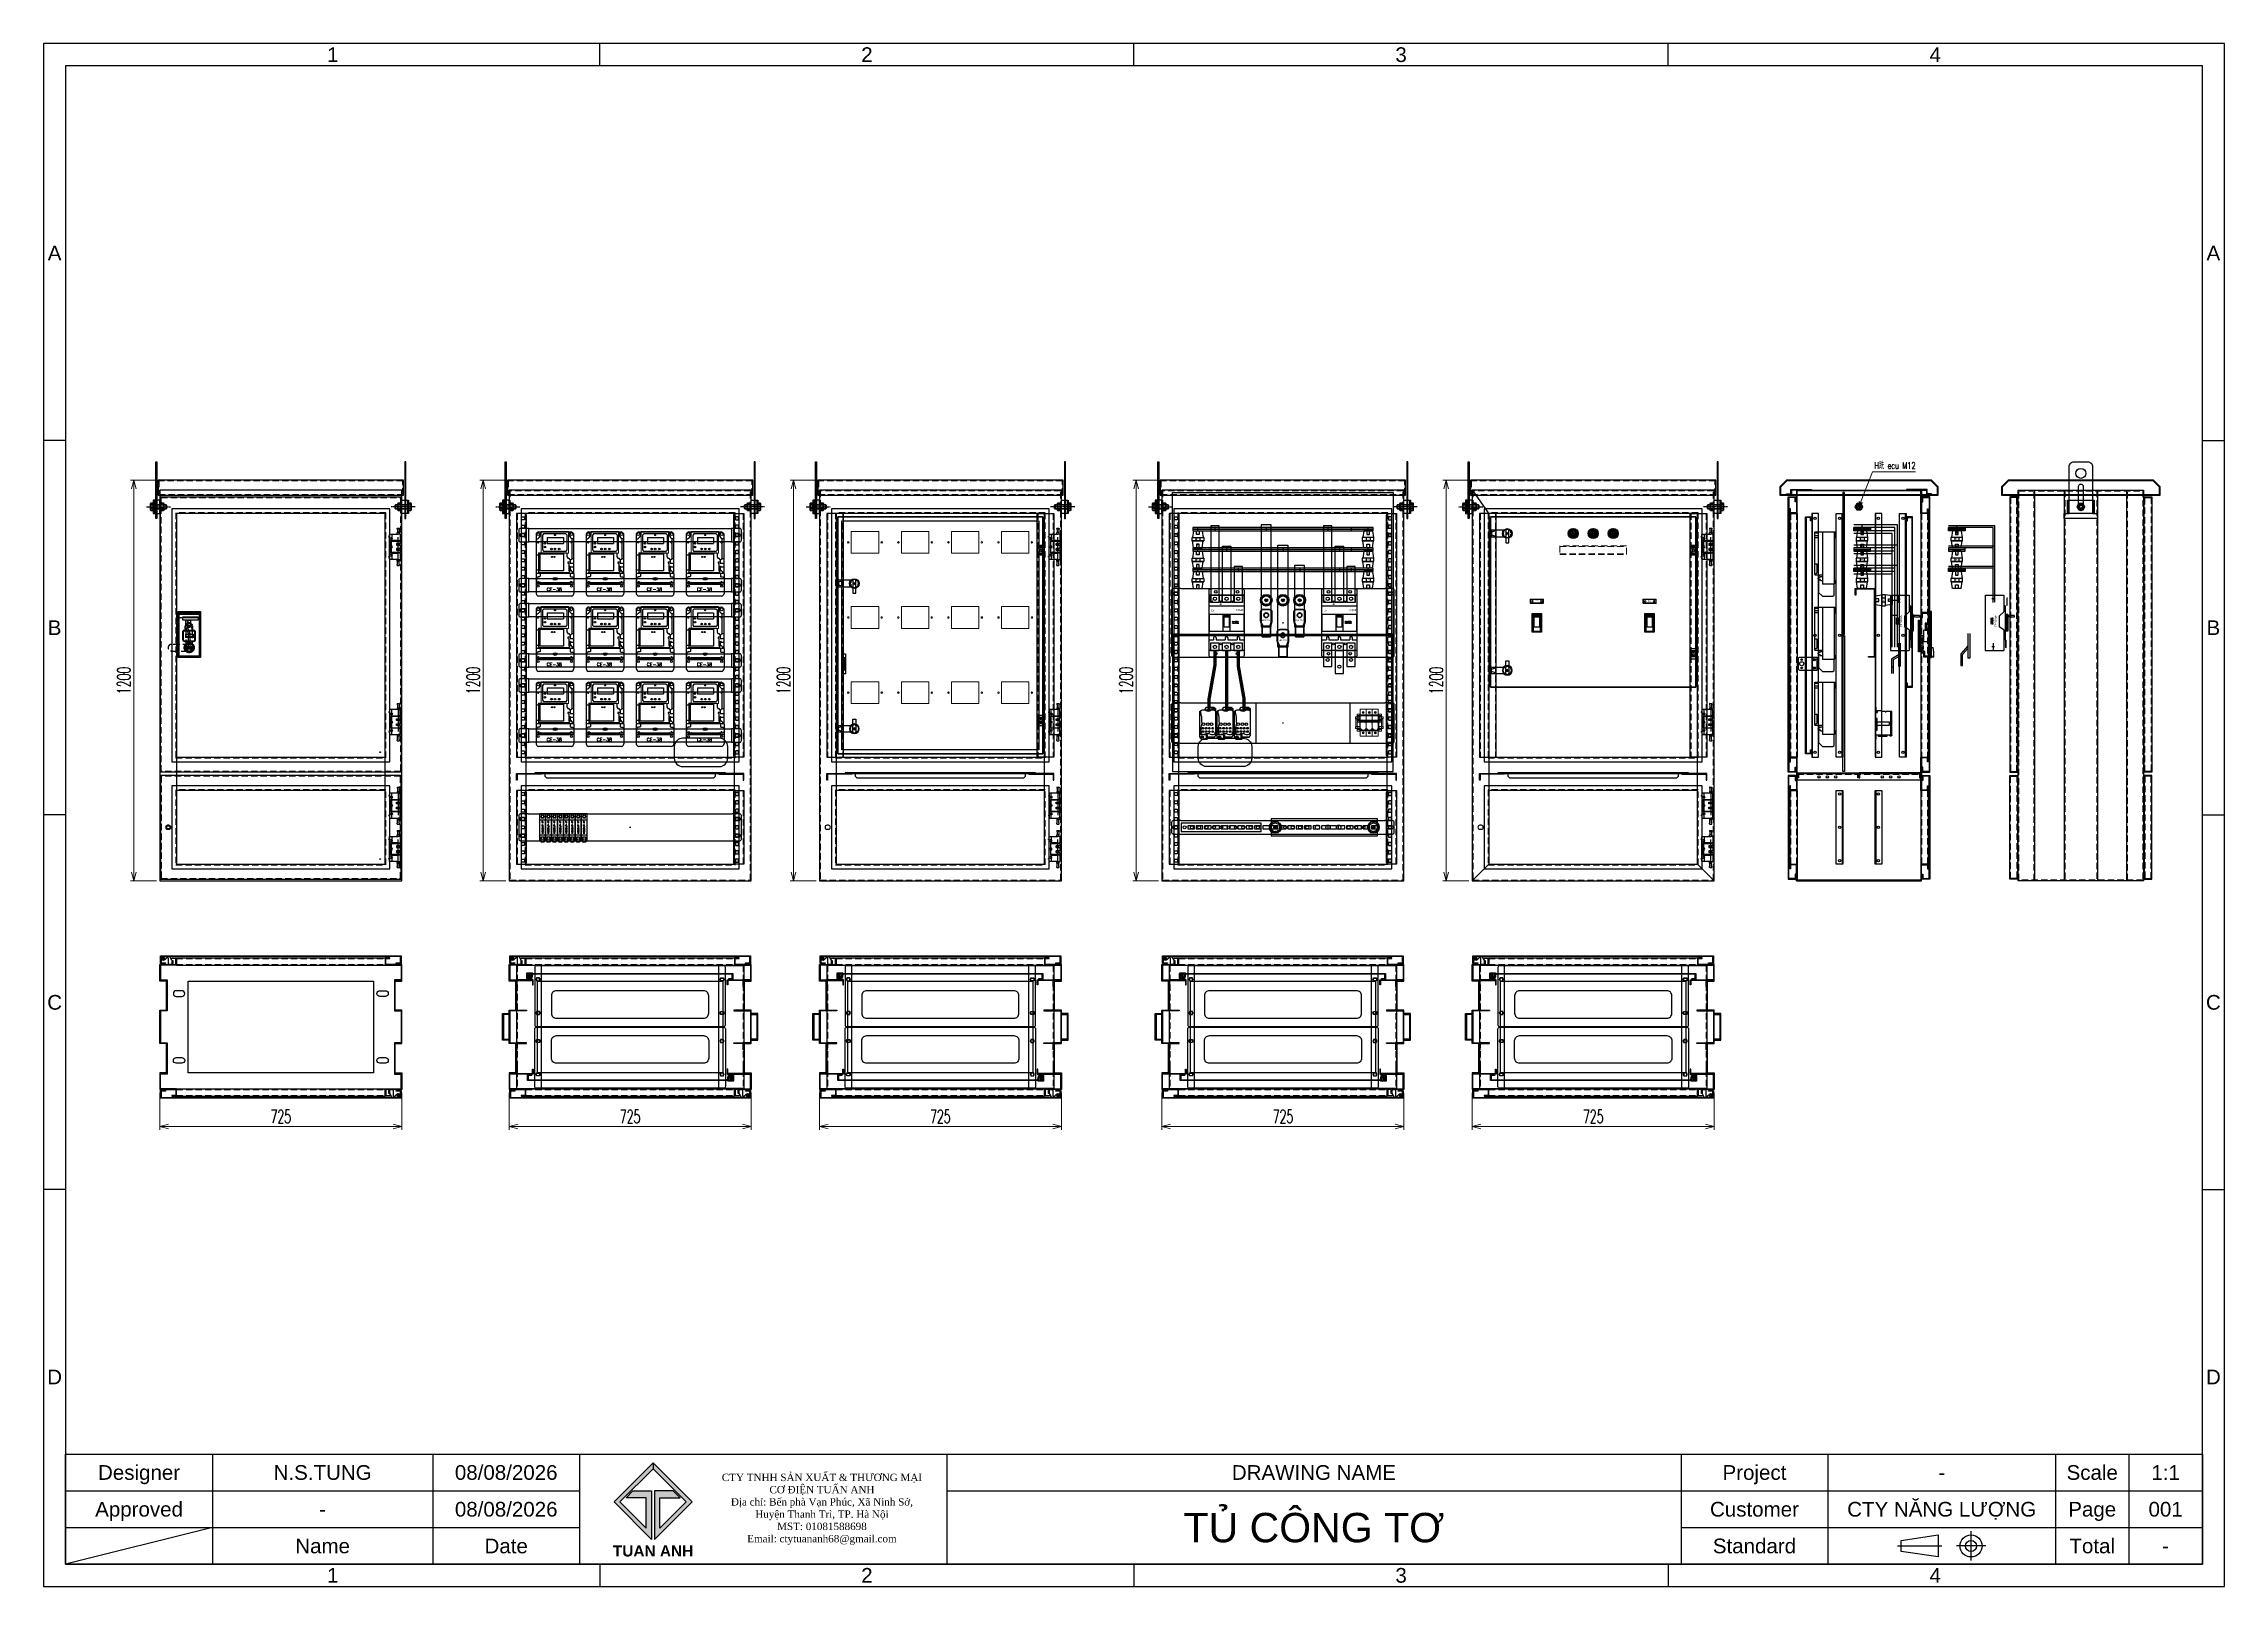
# Model space of a CAD drawing. Header units: millimetres. Extents: x -33730 to 17150, y -76829 to -27437.
# Drawn here: x -7204 to -670, y -35083 to -30463 of the extents above; entities that cross this region are included whole.
import ezdxf
from ezdxf.enums import TextEntityAlignment as Align

# ---------------------------------------------------------------- set-up
doc = ezdxf.new("R2010")
doc.units = ezdxf.units.MM
doc.header["$LTSCALE"] = 3
for name, pattern in [('ACAD_ISO03W100', [30, 12, -18]), ('ACAD_ISO04W100', [30, 24, -3, 0, -3]), ('ASVLTYPE', [0.75, 0.5, -0.25]), ('AXES2', [1.125, 0.75, -0.125, 0.125, -0.125]), ('DASHED2', [0.375, 0.25, -0.125]), ('HIDDEN', [9.525, 6.35, -3.175])]:
    doc.linetypes.add(name, pattern=pattern)
for name, color, linetype, lineweight in [('@.DM. NÉT ĐỨT', 8, 'HIDDEN', 9), ('BORDER', 7, 'Continuous', 15), ('FIN', 8, 'Continuous', 18), ('FORT', 2, 'Continuous', 35), ('Symbol (ISO)', 7, 'Continuous', 25), ('Text', 7, 'Continuous', 13), ('Thiet bi', 7, 'Continuous', 9), ('Visible (ISO)', 7, 'Continuous', 50)]:
    doc.layers.add(name, color=color, linetype=linetype, lineweight=lineweight)
for name, color, linetype in [('@.HIDDEN', 8, 'HIDDEN'), ('@.TEXT', 7, 'Continuous'), ('@.VISIBLE', 7, 'Continuous'), ('AXE', 80, 'AXES2'), ('centerline', 6, 'ACAD_ISO04W100'), ('dim', 7, 'Continuous'), ('EQUIPMENT', 4, 'Continuous'), ('equipments', 2, 'Continuous'), ('FRAME 025', 7, 'Continuous'), ('hw_Punch', 3, 'Continuous'), ('S-DIM', 7, 'Continuous')]:
    doc.layers.add(name, color=color, linetype=linetype)
doc.styles.add('Ann_w01', font='romans.shx', dxfattribs={"width": 0.6, "bigfont": 'chineset.shx'})
doc.styles.add('Arial', font='arial.ttf')
doc.styles.add('BV CHI TIET', font='romans.shx', dxfattribs={"height": 10})
doc.styles.add('hw_Standard', font='complex.shx', dxfattribs={"width": 0.9})
doc.styles.add('Note Text (ISO)', font='tahoma.ttf')
doc.styles.get("Standard").update_dxf_attribs({"font": 'arial.ttf'})
doc.styles.add('Tahoma (Input Text)', font='tahoma.ttf')
doc.styles.add('WD_IEC', font='isocp2.shx')
doc.dimstyles.new('Dim 01_SC15', dxfattribs={"dimscale": 15, "dimtxt": 2, "dimasz": 1, "dimexe": 0.5, "dimexo": 0.5, "dimgap": 0.5, "dimtad": 1, "dimdec": 1, "dimzin": 12, "dimdsep": 46, "dimtxsty": 'Ann_w01', "dimblk": 'OPEN30', "dimcen": 1.5, "dimclrd": 6, "dimclre": 6, "dimclrt": 3, "dimazin": 3, "dimtm": 1e-09, "dimtfac": 1, "dimtdec": 1, "dimtix": 1, "dimtmove": 0, "dimatfit": 3, "dimldrblk": 'OPEN30', "dimfxl": 1, "dimtolj": 1, "dimlwd": 0, "dimlwe": 0, "dimarcsym": 0})
doc.dimstyles.new('Dim 01_SC20', dxfattribs={"dimscale": 20, "dimtxt": 2, "dimasz": 1.3, "dimexe": 0.5, "dimexo": 0.5, "dimgap": 0.5, "dimtad": 1, "dimdec": 1, "dimzin": 12, "dimdsep": 46, "dimtxsty": 'Ann_w01', "dimblk": 'OPEN30', "dimcen": 1.5, "dimclrd": 6, "dimclre": 6, "dimclrt": 3, "dimadec": 1, "dimazin": 3, "dimtm": 1e-09, "dimtfac": 1, "dimtdec": 1, "dimtix": 1, "dimtmove": 0, "dimatfit": 3, "dimldrblk": 'OPEN30', "dimfxl": 1, "dimtolj": 1, "dimlwd": 0, "dimlwe": 0, "dimarcsym": 0})

# ---------------------------------------------------------------- blocks, each defined once
blk = doc.blocks.new('_Open30')
at = {"color": 0, "linetype": 'ByBlock', "lineweight": -2}
for p, q in [((-1, 0.27), (0, 0)), ((0, 0), (-1, -0.27)), ((0, 0), (-1, 0))]:
    blk.add_line(p, q, dxfattribs=at)
blk = doc.blocks.new('*D157')
at = {"layer": 'Defpoints', "color": 0, "transparency": 16777216}
for p in [(-2923.6, -33594.9), (-2198.6, -33594.9), (-2198.6, -33705.5)]:
    blk.add_point(p, dxfattribs=at)
at = {"layer": 'S-DIM', "color": 6, "lineweight": 0, "transparency": 16777216}
for p, q in [((-2923.6, -33604.9), (-2923.6, -33715.5)), ((-2198.6, -33604.9), (-2198.6, -33715.5)), ((-2897.6, -33705.5), (-2224.6, -33705.5))]:
    blk.add_line(p, q, dxfattribs=at)
at = {"layer": 'S-DIM', "color": 6, "lineweight": 0, "transparency": 16777216, "xscale": 26, "yscale": 26, "zscale": 26, "rotation": 180}
blk.add_blockref('_Open30', (-2923.6, -33705.5), dxfattribs=at)
at = {"layer": 'S-DIM', "color": 6, "lineweight": 0, "transparency": 16777216, "xscale": 26, "yscale": 26, "zscale": 26}
blk.add_blockref('_Open30', (-2198.6, -33705.5), dxfattribs=at)
at = {"layer": 'S-DIM', "color": 3, "transparency": 16777216, "insert": (-2561.1, -33675.5), "char_height": 40, "attachment_point": 5, "style": 'Ann_w01'}
blk.add_mtext('\\A1;725', dxfattribs=at)
blk = doc.blocks.new('HL011-1 Front')
at = {"layer": 'centerline'}
blk.add_line((20.5, 43.5), (20.5, -43.5), dxfattribs=at)
at = {"layer": 'EQUIPMENT'}
for p, q in [((-7.7, 30.5), (-7.7, 28.5)), ((-5.7, 30.5), (-7.7, 30.5)), ((-5.7, 28.5), (-7.7, 28.5)), ((-5.7, 36.5), (-5.7, -36.5)), ((1.5, 37.5), (-4.7, 37.5)), ((-1.9, -18.5), (-1.9, 18.5)), ((-1.9, 18.5), (0.4, 18.5)), ((0.4, 18.5), (20.5, 18.5)), ((1, 19.5), (1, 36.5)), ((20.5, 37.5), (1.5, 37.5)), ((5.6, 16.8), (5.6, 18.5)), ((15.9, 18.5), (15.9, 16.8)), ((15.9, 10), (15.9, 5)), ((17, 42), (17, 40)), ((17.5, 16.8), (17, 18.5)), ((17, 10), (17, 7.7)), ((18.4, 5.7), (17.1, 7.4)), ((17.5, 42.5), (23.5, 42.5)), ((18, 39), (18, 37.5)), ((22.2, 5.5), (18.8, 5.5)), ((20.5, 37.5), (25.5, 37.5)), ((25.5, 18.5), (20.5, 18.5)), ((22.6, 5.7), (23.9, 7.4)), ((23, 39), (23, 37.5)), ((23.5, 16.8), (24, 18.5)), ((24, 42), (24, 40)), ((24, 10), (24, 7.7)), ((26.5, 19.5), (26.5, 36.5)), ((-7.7, -28.5), (-7.7, -30.5)), ((-5.7, -28.5), (-7.7, -28.5)), ((-5.7, -30.5), (-7.7, -30.5)), ((-4.7, -37.5), (1.5, -37.5)), ((0.4, -18.5), (-1.9, -18.5)), ((20.5, -18.5), (0.4, -18.5)), ((1, -36.5), (1, -19.5)), ((1.5, -37.5), (20.5, -37.5)), ((5.6, -18.5), (5.6, -16.8)), ((15.9, -5), (15.9, -10)), ((15.9, -16.8), (15.9, -18.5)), ((17, -7.7), (17, -10)), ((17.5, -16.8), (17, -18.5)), ((17, -40), (17, -42)), ((18.4, -5.7), (17.1, -7.4)), ((23.5, -42.5), (17.5, -42.5)), ((18, -37.5), (18, -39)), ((18.8, -5.5), (22.2, -5.5)), ((20.5, -18.5), (25.5, -18.5)), ((25.5, -37.5), (20.5, -37.5)), ((22.6, -5.7), (23.9, -7.4)), ((23, -37.5), (23, -39)), ((23.5, -16.8), (24, -18.5)), ((24, -7.7), (24, -10)), ((24, -40), (24, -42)), ((26.5, -36.5), (26.5, -19.5))]:
    blk.add_line(p, q, dxfattribs=at)
at = {"layer": 'EQUIPMENT', "color": 8}
for p, q in [((17, 55), (17, 53)), ((17.5, 55.5), (23.5, 55.5)), ((18, 52), (18, 42.5)), ((23, 52), (23, 42.5)), ((24, 55), (24, 53)), ((17, -55), (17, -53)), ((17.5, -55.5), (23.5, -55.5)), ((18, -52), (18, -42.5)), ((23, -52), (23, -42.5)), ((24, -55), (24, -53))]:
    blk.add_line(p, q, dxfattribs=at)
blk.add_lwpolyline([(26.5, 5), (15.2, 5), (15.2, 10), (26.5, 10), (26.5, 16.8), (-0.2, 16.8), (-0.2, -16.8), (26.5, -16.8), (26.5, -10), (15.2, -10), (15.2, -5), (26.5, -5)], close=True, dxfattribs=at)
for centre in [(0, 25), (0, 0), (0, -25)]:
    blk.add_circle(centre, 3, dxfattribs=at)
at = {"layer": 'EQUIPMENT'}
for centre, radius, start, end in [((-4.7, 36.5), 1, 90, 180), ((17.5, 42), 0.5, 90, 180), ((17.5, 40), 0.5, 180, 270), ((17.5, 7.7), 0.5, 180, 216.8699), ((17.5, 39), 0.5, 0, 90), ((18.8, 6), 0.5, 216.8699, 270), ((22.2, 6), 0.5, 270, 323.1301), ((23.5, 39), 0.5, 90, 180), ((23.5, 42), 0.5, 0, 90), ((23.5, 40), 0.5, 270, 0), ((23.5, 7.7), 0.5, 323.1301, 0), ((25.5, 36.5), 1, 0, 90), ((25.5, 19.5), 1, 270, 0), ((-4.7, -36.5), 1, 180, 270), ((17.5, -7.7), 0.5, 143.1301, 180), ((17.5, -40), 0.5, 90, 180), ((17.5, -42), 0.5, 180, 270), ((17.5, -39), 0.5, 270, 0), ((18.8, -6), 0.5, 90, 143.1301), ((22.2, -6), 0.5, 36.8699, 90), ((23.5, -39), 0.5, 180, 270), ((23.5, -40), 0.5, 0, 90), ((23.5, -42), 0.5, 270, 0), ((23.5, -7.7), 0.5, 0, 36.8699), ((25.5, -19.5), 1, 0, 90), ((25.5, -36.5), 1, 270, 0)]:
    blk.add_arc(centre, radius, start, end, dxfattribs=at)
at = {"layer": 'EQUIPMENT', "color": 8}
for centre, start, end in [((17.5, 55), 90, 180), ((17.5, 53), 180, 270), ((17.5, 52), 0, 90), ((23.5, 52), 90, 180), ((23.5, 55), 0, 90), ((23.5, 53), 270, 0), ((17.5, -53), 90, 180), ((17.5, -55), 180, 270), ((17.5, -52), 270, 0), ((23.5, -52), 180, 270), ((23.5, -53), 0, 90), ((23.5, -55), 270, 0)]:
    blk.add_arc(centre, 0.5, start, end, dxfattribs=at)
at = {"layer": 'EQUIPMENT'}
for centre, start_param, end_param in [((0.4, 19.5), 0, 1.570796), ((1.5, 36.5), 3.141593, 4.712389), ((0.4, -19.5), 1.570796, 3.141593), ((1.5, -36.5), 4.712389, 6.283185)]:
    blk.add_ellipse(centre, major_axis=(0, -1), ratio=0.57735, start_param=start_param, end_param=end_param, dxfattribs=at)
blk = doc.blocks.new('*D154')
at = {"layer": '@.VISIBLE', "color": 6, "lineweight": 0, "transparency": 16777216}
for p, q in [((-2938.6, -31769.5), (-3011.3, -31769.5)), ((-3001.3, -32943.5), (-3001.3, -31795.5)), ((-2933.6, -32969.5), (-3011.3, -32969.5))]:
    blk.add_line(p, q, dxfattribs=at)
at = {"layer": 'Defpoints', "color": 0, "transparency": 16777216}
for p in [(-3001.3, -31769.5), (-2928.6, -31769.5), (-2923.6, -32969.5)]:
    blk.add_point(p, dxfattribs=at)
at = {"layer": '@.VISIBLE', "color": 6, "lineweight": 0, "transparency": 16777216, "xscale": 26, "yscale": 26, "zscale": 26}
for p, rotation in [((-3001.3, -31769.5), 90), ((-3001.3, -32969.5), 270)]:
    blk.add_blockref('_Open30', p, dxfattribs=dict(at, rotation=rotation))
at = {"layer": '@.VISIBLE', "color": 3, "transparency": 16777216, "insert": (-3031.3, -32369.5), "char_height": 40, "attachment_point": 5, "rotation": 90, "style": 'Ann_w01'}
blk.add_mtext('\\A1;1200', dxfattribs=at)
blk = doc.blocks.new('HL011-1 Top')
at = {"layer": 'centerline'}
for p, q in [((-20.3, 18.5), (-20.3, 16.5)), ((-3.8, 0), (4.2, 0)), ((0.2, 4), (0.2, -4))]:
    blk.add_line(p, q, dxfattribs=at)
at = {"layer": 'EQUIPMENT'}
for points in [[(-26, 17.5), (-26, 5.8, 0.131652), (-25.9, 5.3), (-26, 5.5), (-28, 5.5), (-28, 17.5), (-15, 17.5), (-15, 0, 0.414214), (-13, -2), (-10.3, -2)], [(-9.9, -3), (-10.3, -2), (-4, 4.2, -1.496606), (0.2, -6), (-19.3, -6), (-20.5, -6), (-20.5, -4), (-20.5, -4)]]:
    blk.add_lwpolyline(points, format="xyb", dxfattribs=at)
blk.add_lwpolyline([(-25.9, 5.3), (-19.3, -6), (-18.8, -5)], dxfattribs=at)
blk.add_circle((0.2, 0), 3.5, dxfattribs=at)
blk = doc.blocks.new('A$C7496116a')
at = {"layer": '@.VISIBLE', "color": 3}
for points in [[(70, 170, -0.414214), (85, 155), (85, 15), (100, 15), (100, 0), (0, 0), (0, 15), (15, 15), (15, 155, -0.414214), (30, 170)], [(50, 103), (50, 103, -0.414214), (57, 96), (57, 30, -0.414214), (50, 23), (50, 23, -0.414214), (43, 30), (43, 96, -0.414214)]]:
    blk.add_lwpolyline(points, format="xyb", close=True, dxfattribs=at)
blk.add_circle((50, 135), 15, dxfattribs=at)
blk = doc.blocks.new('*D153')
at = {"layer": 'Defpoints', "color": 0, "transparency": 16777216}
for p in [(-6855.8, -33594.9), (-6130.8, -33594.9), (-6130.8, -33705.5)]:
    blk.add_point(p, dxfattribs=at)
at = {"layer": 'S-DIM', "color": 6, "lineweight": 0, "transparency": 16777216}
for p, q in [((-6855.8, -33604.9), (-6855.8, -33715.5)), ((-6130.8, -33604.9), (-6130.8, -33715.5)), ((-6829.8, -33705.5), (-6156.8, -33705.5))]:
    blk.add_line(p, q, dxfattribs=at)
at = {"layer": 'S-DIM', "color": 6, "lineweight": 0, "transparency": 16777216, "xscale": 26, "yscale": 26, "zscale": 26, "rotation": 180}
blk.add_blockref('_Open30', (-6855.8, -33705.5), dxfattribs=at)
at = {"layer": 'S-DIM', "color": 6, "lineweight": 0, "transparency": 16777216, "xscale": 26, "yscale": 26, "zscale": 26}
blk.add_blockref('_Open30', (-6130.8, -33705.5), dxfattribs=at)
at = {"layer": 'S-DIM', "color": 3, "transparency": 16777216, "insert": (-6493.3, -33675.5), "char_height": 40, "attachment_point": 5, "style": 'Ann_w01'}
blk.add_mtext('\\A1;725', dxfattribs=at)
blk = doc.blocks.new('HL003-2 Top')
at = {"layer": 'centerline'}
blk.add_line((-1.6, 14.6), (-1.6, 2.6), dxfattribs=at)
for points in [[(3.5, 0), (-3.5, 0)], [(0, -3.5), (0, 3.5)]]:
    blk.add_lwpolyline(points, dxfattribs=at)
at = {"layer": 'EQUIPMENT'}
blk.add_line((7.2, 10.2), (5.2, 12.1), dxfattribs=at)
for points in [[(-6.3, 8.8), (-6.3, 9.9), (-9.8, 11.9), (-9.8, 13.6), (5.7, 13.6), (5.7, 11.3), (7.2, 10.2), (7.2, -5.4, -0.414214), (5.2, -7.4), (-9.3, -7.4), (-10.8, -5.2), (4.2, -5.2, 0.414214), (5.2, -4.2), (5.2, 12.1), (-9.8, 12.1)], [(-6.8, -3), (0, -3, 1), (0, 3), (-8, 3), (-7.4, 2.4, -0.414214), (-7.4, 0, 0.414214), (-7.4, -2.4), (-6.8, -3)]]:
    blk.add_lwpolyline(points, format="xyb", dxfattribs=at)
for points in [[(-7.3, -5.2), (-7.3, -2.9), (-10.8, -2.9), (-9.3, 1.8), (-9.3, 5.6), (-6.3, 8.8)], [(-4.6, 4.1), (-4.6, 13.6)], [(-4.1, 4.1), (-4.1, 13.6)], [(0.9, 4.1), (0.9, 13.6)], [(1.4, 4.1), (1.4, 13.6)]]:
    blk.add_lwpolyline(points, dxfattribs=at)
blk.add_lwpolyline([(-4.6, 4.1), (1.4, 4.1), (-1.6, 3.6)], close=True, dxfattribs=at)
blk = doc.blocks.new('HL003-2 Front')
at = {"layer": 'EQUIPMENT'}
for p, q in [((6.8, 6), (-9.2, 6)), ((6.8, -15), (6.8, 15)), ((6.8, -6), (-9.2, -6))]:
    blk.add_line(p, q, dxfattribs=at)
blk.add_lwpolyline([(-9.2, 15), (8.8, 15), (8.8, -15), (-9.2, -15)], close=True, dxfattribs=at)
at = {"layer": 'EQUIPMENT', "color": 8}
blk.add_lwpolyline([(6.8, 9.8), (-5.7, 9.8), (-5.7, -9.8), (6.8, -9.8)], dxfattribs=at)
at = {"layer": 'EQUIPMENT'}
blk.add_circle((0, 0), 3, dxfattribs=at)
blk = doc.blocks.new('khoa')
at = {"layer": 'BORDER', "color": 0, "linetype": 'Continuous'}
for points in [[(1124474.1, 153071.9, 0.414214), (1124480.1, 153065.9), (1124507.4, 153065.9, 0.414214), (1124513.4, 153071.9), (1124513.4, 153096.4), (1124509.7, 153100.2), (1124477.8, 153100.2), (1124474.1, 153096.4)], [(1124477.1, 153071.9, 0.414214), (1124480.1, 153068.9), (1124507.4, 153068.9, 0.414214), (1124510.4, 153071.9), (1124510.4, 153095.2), (1124508.4, 153097.2), (1124479.1, 153097.2), (1124477.1, 153095.2)]]:
    blk.add_lwpolyline(points, format="xyb", close=True, dxfattribs=at)
blk.add_lwpolyline([(1124505.4, 153100.2), (1124505.4, 153112.7, 0.787743), (1124481.3, 153112.7), (1124481.3, 153100.2)], format="xyb", dxfattribs=at)
at = {"layer": 'BORDER'}
blk.add_lwpolyline([(1124484.2, 153100.2), (1124484.2, 153112, -0.787743), (1124502.4, 153112), (1124502.4, 153100.2)], format="xyb", dxfattribs=at)
at = {"layer": 'BORDER', "color": 0, "linetype": 'Continuous'}
for points in [[(1124491.6, 153108.5), (1124493, 153108.5)], [(1124494.4, 153108.5), (1124495.9, 153108.5)], [(1124482.7, 153088.7), (1124506.8, 153088.7), (1124506.8, 153078.8), (1124482.7, 153078.8), (1124482.7, 153088.7)], [(1124482.7, 153087.2), (1124505.4, 153087.2), (1124505.4, 153081.6), (1124482.7, 153081.6), (1124482.7, 153087.2)]]:
    blk.add_lwpolyline(points, dxfattribs=at)
blk = doc.blocks.new('A$C05342c2d')
at = {"color": 3, "ltscale": 20}
for p, q in [((29.5, 0), (29.5, 137.5)), ((29.5, 137.5), (96.5, 137.5)), ((29.5, 134.5), (96.5, 134.5)), ((96.5, 137.5), (96.5, 0)), ((29.5, 129.5), (96.5, 129.5)), ((29.5, 129.5), (30.5, 129.5)), ((29.5, 69.8), (29.5, 68.8)), ((30.5, 129.5), (30.5, 119.5)), ((30.5, 119.5), (95.5, 119.5)), ((30.5, 119.5), (30.5, 0)), ((44.3, 111.4), (44.3, 121.4)), ((44.3, 121.4), (90.2, 121.4)), ((90.2, 111.4), (44.3, 111.4)), ((52.4, 89.7), (52.4, 111.4)), ((52.4, 89.7), (60.6, 69.7)), ((57.4, 89.7), (57.4, 111.4)), ((57.4, 89.7), (65.6, 69.7)), ((58.5, 110.8), (58.5, 95.8)), ((67.5, 110.8), (58.5, 110.8)), ((58.5, 103.2), (67.5, 103.2)), ((58.5, 95.8), (67.5, 95.8)), ((66.5, 103.2), (59.5, 103.2)), ((60.6, 29.7), (60.6, 69.7)), ((65.6, 29.7), (65.6, 69.7)), ((67.5, 95.8), (67.5, 110.8)), ((90.2, 121.4), (90.2, 111.4)), ((95.5, 129.5), (95.5, 119.5)), ((95.5, 119.5), (95.5, 0)), ((96.5, 0), (29.5, 0)), ((58, 34.2), (55.1, 34.2)), ((58, 21.2), (55.1, 21.2)), ((58, 34.2), (58, 21.2)), ((58, 29.7), (68, 29.7)), ((58, 25.7), (68, 25.7)), ((68, 34.2), (68, 21.2)), ((68, 34.2), (70.9, 34.2)), ((68, 21.2), (70.9, 21.2))]:
    blk.add_line(p, q, dxfattribs=at)
at = {"color": 1}
for p, q in [((60.5, 68.8), (65.5, 68.8)), ((63, 71.3), (63, 66.3))]:
    blk.add_line(p, q, dxfattribs=at)
blk.add_lwpolyline([(33, 133.3), (93, 133.3), (93, 4.3), (33, 4.3)], close=True, dxfattribs=at)
at = {"color": 3, "linetype": 'ACAD_ISO03W100', "ltscale": 20}
for radius in [15, 12.5, 4]:
    blk.add_circle((63, 29.2), radius, dxfattribs=at)
at = {"color": 3, "ltscale": 20}
for centre, start, end in [((70.6, 27.7), 157.28313, 202.71687), ((55.4, 27.7), 337.28313, 22.71687)]:
    blk.add_arc(centre, 16.8, start, end, dxfattribs=at)
at = {"layer": '@.VISIBLE', "linetype": 'HIDDEN'}
for points in [[(73, 29.2), (73, 82.2, 1), (53, 82.2), (53, 29.2, 1)], [(63, 39.2), (10, 39.2, 1), (10, 19.2), (63, 19.2, 1)]]:
    blk.add_lwpolyline(points, format="xyb", close=True, dxfattribs=at)
at = {"color": 3}
blk.add_blockref('khoa', (-1124431.1, -153018.9), dxfattribs=at)
blk = doc.blocks.new('*D158')
at = {"layer": '@.VISIBLE', "color": 6, "lineweight": 0, "transparency": 16777216}
for p, q in [((-6870.8, -31769.5), (-6943.5, -31769.5)), ((-6933.5, -32943.5), (-6933.5, -31795.5)), ((-6865.8, -32969.5), (-6943.5, -32969.5))]:
    blk.add_line(p, q, dxfattribs=at)
at = {"layer": 'Defpoints', "color": 0, "transparency": 16777216}
for p in [(-6933.5, -31769.5), (-6860.8, -31769.5), (-6855.8, -32969.5)]:
    blk.add_point(p, dxfattribs=at)
at = {"layer": '@.VISIBLE', "color": 6, "lineweight": 0, "transparency": 16777216, "xscale": 26, "yscale": 26, "zscale": 26}
for p, rotation in [((-6933.5, -31769.5), 90), ((-6933.5, -32969.5), 270)]:
    blk.add_blockref('_Open30', p, dxfattribs=dict(at, rotation=rotation))
at = {"layer": '@.VISIBLE', "color": 3, "transparency": 16777216, "insert": (-6963.5, -32369.5), "char_height": 40, "attachment_point": 5, "rotation": 90, "style": 'Ann_w01'}
blk.add_mtext('\\A1;1200', dxfattribs=at)
blk = doc.blocks.new('HM12_FACE')
at = {"layer": 'FIN'}
blk.add_arc((0, 0), 6, 90, 0, dxfattribs=at)
at = {"layer": 'FORT'}
blk.add_lwpolyline([(-5.5, 9.5), (-11, 0), (-5.5, -9.5), (5.5, -9.5), (11, 0), (5.5, 9.5)], close=True, dxfattribs=at)
for radius in [9.5, 4.95]:
    blk.add_circle((0, 0), radius, dxfattribs=at)
blk = doc.blocks.new('A$C703210DF')
at = {"color": 3, "ltscale": 20}
for p, q in [((-26, 120.7), (-26, 135.9)), ((-26, 135.9), (-3, 135.9)), ((-23, 120.7), (-23, 132.9)), ((-23, 132.9), (0, 132.9)), ((-22, 132.2), (0, 132.2)), ((-22, 119.2), (-22, 132.2)), ((0, 137.9), (-3, 137.9)), ((-3, 137.9), (-3, 135.9)), ((0, 132.9), (0, 137.9)), ((0, 137.5), (0, 0)), ((5, 137.5), (0, 137.5)), ((5, 0), (5, 137.5)), ((-34, 16.8), (-34, 111.8)), ((-34, 111.8), (-31, 111.8)), ((-31, 111.8), (-31, 29.7)), ((-27, 65), (-27, 119.2)), ((-27, 119.2), (-22, 119.2)), ((-23, 120.7), (-26, 120.7)), ((-31, 16.8), (-34, 16.8)), ((-27, 33.7), (-31, 33.7)), ((-27, 29.7), (-31, 29.7)), ((-31, 29.7), (-31, 16.8)), ((-27, 25.7), (-31, 25.7)), ((-20, 65.2), (-27, 65)), ((-27, 44.7), (-27, 14.7)), ((-27, 44.7), (-20, 44.7)), ((-20, 33.7), (-27, 33.7)), ((-27, 33.7), (-27, 25.7)), ((-20, 25.7), (-27, 25.7)), ((-27, 14.7), (-20, 14.7)), ((-20, 18.2), (-20, 65.2)), ((-20, 33.7), (-20, 25.7)), ((-15, 18.2), (-20, 18.2)), ((-16, 16.8), (-19, 16.8)), ((-19, 16.8), (-19, 1.6)), ((-19, 1.6), (0, 1.6)), ((-16, 16.8), (-16, 4.6)), ((-16, 4.6), (0, 4.6)), ((-15, 5.2), (-15, 18.2)), ((-15, 5.2), (0, 5.2)), ((0, 4.2), (0, 10.2)), ((0, 0), (5, 0)), ((5, 0), (5, 30)), ((5, 30), (10, 30)), ((7, 4), (5, 4)), ((5, 0), (5, 2)), ((7, 2), (7, 4)), ((7, 2), (12, 2))]:
    blk.add_line(p, q, dxfattribs=at)
at = {"color": 3, "linetype": 'DASHED2', "ltscale": 20}
blk.add_line((-21.4, 11.9), (-14.1, 11.9), dxfattribs=at)
at = {"color": 3, "ltscale": 20}
blk.add_arc((-255.1, -3), 267.1, 1.07376, 7.09747, dxfattribs=at)
at = {"layer": 'FRAME 025'}
blk.add_lwpolyline([(-6.5, 81.7), (-17.5, 81.7, 0.414214), (-19.5, 79.7), (-19.5, 49.4, 0.414214), (-17.5, 47.4), (-6.5, 47.4, 0.414214), (-4.5, 49.4), (-4.5, 79.7, 0.414214)], format="xyb", close=True, dxfattribs=at)
blk.add_lwpolyline([(-14.5, 100.8), (-14.5, 81.7), (-9.5, 81.7), (-9.5, 100.8)], dxfattribs=at)
blk.add_arc((-12, 100.8), 2.5, 0, 180, dxfattribs=at)
at = {"layer": 'FRAME 025', "linetype": 'DASHED2', "ltscale": 4}
blk.add_arc((-12, 100.8), 2.5, 180, 0, dxfattribs=at)
blk = doc.blocks.new('*D159')
at = {"layer": 'Defpoints', "color": 0, "transparency": 16777216}
for p in [(-3853.2, -33594.9), (-3128.2, -33594.9), (-3128.2, -33705.5)]:
    blk.add_point(p, dxfattribs=at)
at = {"layer": 'S-DIM', "color": 6, "lineweight": 0, "transparency": 16777216}
for p, q in [((-3853.2, -33604.9), (-3853.2, -33715.5)), ((-3128.2, -33604.9), (-3128.2, -33715.5)), ((-3827.2, -33705.5), (-3154.2, -33705.5))]:
    blk.add_line(p, q, dxfattribs=at)
at = {"layer": 'S-DIM', "color": 6, "lineweight": 0, "transparency": 16777216, "xscale": 26, "yscale": 26, "zscale": 26, "rotation": 180}
blk.add_blockref('_Open30', (-3853.2, -33705.5), dxfattribs=at)
at = {"layer": 'S-DIM', "color": 6, "lineweight": 0, "transparency": 16777216, "xscale": 26, "yscale": 26, "zscale": 26}
blk.add_blockref('_Open30', (-3128.2, -33705.5), dxfattribs=at)
at = {"layer": 'S-DIM', "color": 3, "transparency": 16777216, "insert": (-3490.7, -33675.5), "char_height": 40, "attachment_point": 5, "style": 'Ann_w01'}
blk.add_mtext('\\A1;725', dxfattribs=at)
blk = doc.blocks.new('*D160')
at = {"layer": '@.VISIBLE', "color": 6, "lineweight": 0, "transparency": 16777216}
for p, q in [((-3868.2, -31769.5), (-3940.9, -31769.5)), ((-3930.9, -32943.5), (-3930.9, -31795.5)), ((-3863.2, -32969.5), (-3940.9, -32969.5))]:
    blk.add_line(p, q, dxfattribs=at)
at = {"layer": 'Defpoints', "color": 0, "transparency": 16777216}
for p in [(-3930.9, -31769.5), (-3858.2, -31769.5), (-3853.2, -32969.5)]:
    blk.add_point(p, dxfattribs=at)
at = {"layer": '@.VISIBLE', "color": 6, "lineweight": 0, "transparency": 16777216, "xscale": 26, "yscale": 26, "zscale": 26}
for p, rotation in [((-3930.9, -31769.5), 90), ((-3930.9, -32969.5), 270)]:
    blk.add_blockref('_Open30', p, dxfattribs=dict(at, rotation=rotation))
at = {"layer": '@.VISIBLE', "color": 3, "transparency": 16777216, "insert": (-3960.9, -32369.5), "char_height": 40, "attachment_point": 5, "rotation": 90, "style": 'Ann_w01'}
blk.add_mtext('\\A1;1200', dxfattribs=at)
blk = doc.blocks.new('*U135')
at = {"layer": '@.VISIBLE', "color": 151}
blk.add_lwpolyline([(-4.5, 4.5), (4.5, 4.5), (4.5, -4.5), (-4.5, -4.5)], close=True, dxfattribs=at)
blk = doc.blocks.new('*U136')
at = {"layer": '@.VISIBLE', "color": 0, "linetype": 'ByBlock', "lineweight": -2}
for p in [(0, 200), (0, 175), (0, 150), (0, 125), (0, 100), (0, 75), (0, 50), (0, 25), (0, 0)]:
    blk.add_blockref('*U135', p, dxfattribs=at)
blk = doc.blocks.new('*U137')
at = {"layer": '@.VISIBLE', "color": 151}
blk.add_lwpolyline([(-4.5, 4.5), (4.5, 4.5), (4.5, -4.5), (-4.5, -4.5)], close=True, dxfattribs=at)
blk = doc.blocks.new('*U138')
at = {"layer": '@.VISIBLE', "color": 0, "linetype": 'ByBlock', "lineweight": -2}
for p in [(0, 700), (0, 675), (0, 650), (0, 625), (0, 600), (0, 575), (0, 550), (0, 525), (0, 500), (0, 475), (0, 450), (0, 425), (0, 400), (0, 375), (0, 350), (0, 325), (0, 300), (0, 275), (0, 250), (0, 225), (0, 200), (0, 175), (0, 150), (0, 125), (0, 100), (0, 75), (0, 50), (0, 25), (0, 0)]:
    blk.add_blockref('*U137', p, dxfattribs=at)
blk = doc.blocks.new('*U139')
at = {"layer": '@.VISIBLE', "color": 151}
blk.add_lwpolyline([(-4.5, 4.5), (4.5, 4.5), (4.5, -4.5), (-4.5, -4.5)], close=True, dxfattribs=at)
blk = doc.blocks.new('*U140')
at = {"layer": '@.VISIBLE', "color": 0, "linetype": 'ByBlock', "lineweight": -2}
for p in [(0, 700), (0, 675), (0, 650), (0, 625), (0, 600), (0, 575), (0, 550), (0, 525), (0, 500), (0, 475), (0, 450), (0, 425), (0, 400), (0, 375), (0, 350), (0, 325), (0, 300), (0, 275), (0, 250), (0, 225), (0, 200), (0, 175), (0, 150), (0, 125), (0, 100), (0, 75), (0, 50), (0, 25), (0, 0)]:
    blk.add_blockref('*U139', p, dxfattribs=at)
blk = doc.blocks.new('*U141')
at = {"layer": '@.VISIBLE', "color": 151}
blk.add_lwpolyline([(-4.5, 4.5), (4.5, 4.5), (4.5, -4.5), (-4.5, -4.5)], close=True, dxfattribs=at)
blk = doc.blocks.new('*U142')
at = {"layer": '@.VISIBLE', "color": 0, "linetype": 'ByBlock', "lineweight": -2}
for p in [(0, 200), (0, 175), (0, 150), (0, 125), (0, 100), (0, 75), (0, 50), (0, 25), (0, 0)]:
    blk.add_blockref('*U141', p, dxfattribs=at)
blk = doc.blocks.new('MS406')
at = {"layer": 'EQUIPMENT'}
for points in [[(-10.5, 10), (-47.5, 10), (-47.5, -10), (-10.5, -10)], [(-35.5, 7.8), (-47.5, 3.7)], [(-4.5, 13.8), (-4.5, -28.5), (4.5, -28.5), (4.5, 13.8)], [(-0.8, 2.5), (-0.8, 0.8), (-2.5, 0.8)], [(0.8, 2.5), (0.8, 0.8), (2.5, 0.8)], [(-47.5, -3.7), (-35.5, -7.8)], [(-0.8, -2.5), (-0.8, -0.8), (-2.5, -0.8)], [(0.8, -2.5), (0.8, -0.8), (2.5, -0.8)]]:
    blk.add_lwpolyline(points, dxfattribs=at)
at = {"layer": 'EQUIPMENT', "color": 8}
blk.add_lwpolyline([(-11, 4.8), (-11, 2.2), (-12.5, 2.2, 0.088933), (-12.5, -2.3), (-11, -2.3), (-11, -4.8, 0.189345), (-4.8, -11), (-2.3, -11), (-2.3, -12.5, 0.088933), (2.2, -12.5), (2.2, -11), (4.8, -11, 0.189345), (11, -4.8), (11, -2.3), (12.5, -2.3, 0.088933), (12.5, 2.2), (11, 2.2), (11, 4.8, 0.189345), (4.8, 11), (2.2, 11), (2.2, 12.5, 0.088933), (-2.3, 12.5), (-2.3, 11), (-4.8, 11, 0.189345)], format="xyb", close=True, dxfattribs=at)
at = {"layer": 'EQUIPMENT'}
for radius in [14.5, 2.67]:
    blk.add_circle((0, 0), radius, dxfattribs=at)
blk = doc.blocks.new('*D155')
at = {"layer": '@.VISIBLE', "color": 6, "lineweight": 0, "transparency": 16777216}
for p, q in [((-4894.7, -31769.5), (-4967.4, -31769.5)), ((-4957.4, -32943.5), (-4957.4, -31795.5)), ((-4889.7, -32969.5), (-4967.4, -32969.5))]:
    blk.add_line(p, q, dxfattribs=at)
at = {"layer": 'Defpoints', "color": 0, "transparency": 16777216}
for p in [(-4957.4, -31769.5), (-4884.7, -31769.5), (-4879.7, -32969.5)]:
    blk.add_point(p, dxfattribs=at)
at = {"layer": '@.VISIBLE', "color": 6, "lineweight": 0, "transparency": 16777216, "xscale": 26, "yscale": 26, "zscale": 26}
for p, rotation in [((-4957.4, -31769.5), 90), ((-4957.4, -32969.5), 270)]:
    blk.add_blockref('_Open30', p, dxfattribs=dict(at, rotation=rotation))
at = {"layer": '@.VISIBLE', "color": 3, "transparency": 16777216, "insert": (-4987.4, -32369.5), "char_height": 40, "attachment_point": 5, "rotation": 90, "style": 'Ann_w01'}
blk.add_mtext('\\A1;1200', dxfattribs=at)
blk = doc.blocks.new('*D156')
at = {"layer": '@.VISIBLE', "color": 6, "lineweight": 0, "transparency": 16777216}
for p, q in [((-5824.4, -31769.5), (-5897, -31769.5)), ((-5887, -32943.5), (-5887, -31795.5)), ((-5819.4, -32969.5), (-5897, -32969.5))]:
    blk.add_line(p, q, dxfattribs=at)
at = {"layer": 'Defpoints', "color": 0, "transparency": 16777216}
for p in [(-5887, -31769.5), (-5814.4, -31769.5), (-5809.4, -32969.5)]:
    blk.add_point(p, dxfattribs=at)
at = {"layer": '@.VISIBLE', "color": 6, "lineweight": 0, "transparency": 16777216, "xscale": 26, "yscale": 26, "zscale": 26}
for p, rotation in [((-5887, -31769.5), 90), ((-5887, -32969.5), 270)]:
    blk.add_blockref('_Open30', p, dxfattribs=dict(at, rotation=rotation))
at = {"layer": '@.VISIBLE', "color": 3, "transparency": 16777216, "insert": (-5917, -32369.5), "char_height": 40, "attachment_point": 5, "rotation": 90, "style": 'Ann_w01'}
blk.add_mtext('\\A1;1200', dxfattribs=at)
blk = doc.blocks.new('*U145')
at = {"layer": '@.VISIBLE', "color": 151}
blk.add_lwpolyline([(-4.5, 4.5), (4.5, 4.5), (4.5, -4.5), (-4.5, -4.5)], close=True, dxfattribs=at)
blk = doc.blocks.new('*U146')
at = {"layer": '@.VISIBLE', "color": 0, "linetype": 'ByBlock', "lineweight": -2}
for p in [(0, 200), (0, 175), (0, 150), (0, 125), (0, 100), (0, 75), (0, 50), (0, 25), (0, 0)]:
    blk.add_blockref('*U145', p, dxfattribs=at)
blk = doc.blocks.new('*U147')
at = {"layer": '@.VISIBLE', "color": 151}
blk.add_lwpolyline([(-4.5, 4.5), (4.5, 4.5), (4.5, -4.5), (-4.5, -4.5)], close=True, dxfattribs=at)
blk = doc.blocks.new('*U148')
at = {"layer": '@.VISIBLE', "color": 0, "linetype": 'ByBlock', "lineweight": -2}
for p in [(0, 700), (0, 675), (0, 650), (0, 625), (0, 600), (0, 575), (0, 550), (0, 525), (0, 500), (0, 475), (0, 450), (0, 425), (0, 400), (0, 375), (0, 350), (0, 325), (0, 300), (0, 275), (0, 250), (0, 225), (0, 200), (0, 175), (0, 150), (0, 125), (0, 100), (0, 75), (0, 50), (0, 25), (0, 0)]:
    blk.add_blockref('*U147', p, dxfattribs=at)
blk = doc.blocks.new('*U149')
at = {"layer": '@.VISIBLE', "color": 151}
blk.add_lwpolyline([(-4.5, 4.5), (4.5, 4.5), (4.5, -4.5), (-4.5, -4.5)], close=True, dxfattribs=at)
blk = doc.blocks.new('*U150')
at = {"layer": '@.VISIBLE', "color": 0, "linetype": 'ByBlock', "lineweight": -2}
for p in [(0, 700), (0, 675), (0, 650), (0, 625), (0, 600), (0, 575), (0, 550), (0, 525), (0, 500), (0, 475), (0, 450), (0, 425), (0, 400), (0, 375), (0, 350), (0, 325), (0, 300), (0, 275), (0, 250), (0, 225), (0, 200), (0, 175), (0, 150), (0, 125), (0, 100), (0, 75), (0, 50), (0, 25), (0, 0)]:
    blk.add_blockref('*U149', p, dxfattribs=at)
blk = doc.blocks.new('*U143')
at = {"layer": '@.VISIBLE', "color": 151}
blk.add_lwpolyline([(-4.5, 4.5), (4.5, 4.5), (4.5, -4.5), (-4.5, -4.5)], close=True, dxfattribs=at)
blk = doc.blocks.new('*U144')
at = {"layer": '@.VISIBLE', "color": 0, "linetype": 'ByBlock', "lineweight": -2}
for p in [(0, 200), (0, 175), (0, 150), (0, 125), (0, 100), (0, 75), (0, 50), (0, 25), (0, 0)]:
    blk.add_blockref('*U143', p, dxfattribs=at)
blk = doc.blocks.new('H12-040')
at = {"layer": 'AXE'}
blk.add_line((0, 20), (0, -52.1), dxfattribs=at)
at = {"layer": 'FIN'}
for p, q in [((-4.9, -10), (-4.9, -40)), ((5, -10), (5, -40))]:
    blk.add_line(p, q, dxfattribs=at)
at = {"layer": 'FORT'}
for p, q in [((-11, 7.2), (-9.5, 8)), ((-11, 0), (-11, 7.2)), ((-11, 0), (11, 0)), ((9.5, 8), (-9.5, 8)), ((-6, 0), (-6, -38.9)), ((-5.5, 0), (-5.5, 7.2)), ((5.5, 0), (5.5, 7.2)), ((6, 0), (6, -38.9)), ((11, 7.2), (9.5, 8)), ((11, 0), (11, 7.2)), ((6, -10), (-6, -10)), ((6, -38.9), (-6, -38.9)), ((-4.9, -40), (-6, -38.9)), ((5, -40), (-4.9, -40)), ((6, -38.9), (5, -40))]:
    blk.add_line(p, q, dxfattribs=at)
for centre, radius, start, end in [((-8.2, 3.1), 4.86, 55.61585, 124.38415), ((0, -10.2), 18.2, 72.4121, 107.5879), ((8.2, 3.1), 4.86, 55.61585, 124.38415)]:
    blk.add_arc(centre, radius, start, end, dxfattribs=at)
blk = doc.blocks.new('HM12_COTE')
at = {"layer": 'FORT'}
for p, q in [((-11, 9.2), (-9.5, 10)), ((-11, 0.8), (-11, 9.2)), ((-9.5, 0), (-11, 0.8)), ((9.5, 10), (-9.5, 10)), ((-9.5, 0), (9.5, 0)), ((-5.5, 0.8), (-5.5, 9.2)), ((5.5, 0.8), (5.5, 9.2)), ((11, 9.2), (9.5, 10)), ((9.5, 0), (11, 0.8)), ((11, 0.8), (11, 9.2))]:
    blk.add_line(p, q, dxfattribs=at)
for centre, radius, start, end in [((-8.2, 5.1), 4.86, 55.61585, 124.38415), ((-8.2, 4.9), 4.86, 235.61585, 304.38415), ((0, -8.2), 18.2, 72.4121, 107.5879), ((0, 18.2), 18.2, 252.4121, 287.5879), ((8.2, 5.1), 4.86, 55.61585, 124.38415), ((8.2, 4.9), 4.86, 235.61585, 304.38415)]:
    blk.add_arc(centre, radius, start, end, dxfattribs=at)
blk = doc.blocks.new('Oval 20x9')
at = {"layer": '@.VISIBLE', "color": 2}
blk.add_lwpolyline([(-5.5, -4.5), (5.5, -4.5, 0.414214), (10, 0), (10, 0, 0.414214), (5.5, 4.5), (-5.5, 4.5, 0.414214), (-10, 0), (-10, 0, 0.414214)], format="xyb", close=True, dxfattribs=at)
blk = doc.blocks.new('*U162')
at = {"layer": '@.HIDDEN', "linetype": 'HIDDEN'}
for p, q in [((333.5, 1.5), (333.5, -1.5)), ((332, 0), (335, 0))]:
    blk.add_line(p, q, dxfattribs=at)
at = {"layer": '@.VISIBLE'}
for p, q in [((28, 102.5), (639, 102.5)), ((28, -102.5), (639, -102.5))]:
    blk.add_line(p, q, dxfattribs=at)
for points in [[(28, 102.5), (5, 102.5, 0.414214), (0, 97.5), (0, -97.5, 0.414214), (5, -102.5), (28, -102.5)], [(639, -102.5), (662, -102.5, 0.414214), (667, -97.5), (667, 97.5, 0.414214), (662, 102.5), (639, 102.5)]]:
    blk.add_lwpolyline(points, format="xyb", dxfattribs=at)
for p in [(13, 87.5), (13, -87.5)]:
    blk.add_blockref('Oval 20x9', p, dxfattribs=at)
at = {"layer": '@.VISIBLE', "xscale": -1}
for p in [(654, 87.5), (654, -87.5)]:
    blk.add_blockref('Oval 20x9', p, dxfattribs=at)
blk = doc.blocks.new('*U70')
at = {"color": 1}
for p, q in [((-51, 22.5), (-30.5, 25.5)), ((-51, 22.5), (-51, -3.5)), ((-30.5, -8), (-30.5, 27)), ((-30.5, 27), (-20.5, 27)), ((-30.5, 27), (-30.5, -8)), ((-30.5, 25.5), (-30.5, -6.5)), ((-20.5, 15.5), (-30.5, 15.5)), ((-20.5, 3.5), (-30.5, 3.5)), ((-20.5, 27), (-20.5, -8)), ((-20.5, 25.5), (-20.5, -6.5)), ((0, 22.5), (-20.5, 25.5)), ((0, 22.5), (0, -3.5)), ((-51, -3.5), (-30.5, -6.5)), ((-20.5, -8), (-30.5, -8)), ((0, -3.5), (-20.5, -6.5))]:
    blk.add_line(p, q, dxfattribs=at)
for points in [[(-51, 13.5), (-51, 5.5), (-40, 5.5), (-40, 13.5)], [(0, 13.5), (0, 5.5), (-11, 5.5), (-11, 13.5)]]:
    blk.add_lwpolyline(points, close=True, dxfattribs=at)
at = {"color": 1, "width": 30.098, "attachment_point": 5, "rotation": 270}
for s, insert, char_height in [('{\\fTahoma|b0|i0|c0|p34;M8}', (-42.7, 9.5), 1.5), ('{\\fTahoma|b0|i0|c0|p34;S51}', (-25.3, 9.5), 3), ('{\\fTahoma|b0|i0|c0|p34;M8}', (-8.3, 9.5), 1.5)]:
    blk.add_mtext(s, dxfattribs=dict(at, insert=insert, char_height=char_height))
blk = doc.blocks.new('*U72')
at = {"color": 1}
for p, q in [((369, -3108.8), (394.5, -3108.8)), ((404, -3108.8), (429.5, -3108.8)), ((439, -3108.8), (464.5, -3108.8)), ((369, -3273.8), (394.5, -3273.8)), ((404, -3273.8), (429.5, -3273.8)), ((439, -3273.8), (464.5, -3273.8))]:
    blk.add_line(p, q, dxfattribs=at)
for p, q in [((364.3, -3140.3), (469.3, -3140.3)), ((405.8, -3166.3), (405.8, -3216.3)), ((409.3, -3169.6), (424.6, -3169.6)), ((409.3, -3174.4), (409.3, -3169.6)), ((409.3, -3169.6), (424.6, -3169.6)), ((409.3, -3203.9), (409.3, -3169.6)), ((424.6, -3174.4), (409.3, -3174.4)), ((424.6, -3169.6), (424.6, -3174.4)), ((424.6, -3169.6), (424.6, -3203.9)), ((427.8, -3216.3), (427.8, -3166.3)), ((364.3, -3242.3), (378.1, -3242.3)), ((378.1, -3235.8), (378.1, -3242.3)), ((385.4, -3235.8), (385.4, -3242.3)), ((385.4, -3242.3), (413.1, -3242.3)), ((405.8, -3216.3), (427.8, -3216.3)), ((424.6, -3203.9), (409.3, -3203.9)), ((413.1, -3235.8), (413.1, -3242.3)), ((420.4, -3235.8), (420.4, -3242.3)), ((420.4, -3242.3), (448.1, -3242.3)), ((448.1, -3235.8), (448.1, -3242.3)), ((455.4, -3235.8), (455.4, -3242.3)), ((455.4, -3242.3), (469.3, -3242.3))]:
    blk.add_line(p, q)
blk.add_lwpolyline([(364.3, -3108.8), (469.3, -3108.8), (469.3, -3273.8), (364.3, -3273.8)], close=True)
for points in [[(369, -3108.8), (394.5, -3108.8), (394.5, -3130.3), (369, -3130.3)], [(404, -3108.8), (429.5, -3108.8), (429.5, -3130.3), (404, -3130.3)], [(439, -3108.8), (464.5, -3108.8), (464.5, -3130.3), (439, -3130.3)], [(369, -3273.8), (394.5, -3273.8), (394.5, -3252.3), (369, -3252.3)], [(404, -3273.8), (429.5, -3273.8), (429.5, -3252.3), (404, -3252.3)], [(439, -3273.8), (464.5, -3273.8), (464.5, -3252.3), (439, -3252.3)]]:
    blk.add_lwpolyline(points, close=True, dxfattribs=at)
at = {"color": 3}
blk.add_lwpolyline([(364.3, -3216.3), (469.3, -3216.3), (469.3, -3166.3), (364.3, -3166.3)], close=True, dxfattribs=at)
at = {"color": 1}
for centre in [(381.8, -3119.3), (416.8, -3119.3), (451.8, -3119.3), (381.8, -3263.3), (416.8, -3263.3), (451.8, -3263.3)]:
    blk.add_circle(centre, 5, dxfattribs=at)
at = {"color": 3}
for centre in [(399.3, -3128.3), (434.3, -3128.3), (399.3, -3254.3), (434.3, -3254.3)]:
    blk.add_circle(centre, 2.55, dxfattribs=at)
for centre in [(381.8, -3236), (416.8, -3236), (451.8, -3236)]:
    blk.add_arc(centre, 3.66, 357.595, 182.405)
at = {"color": 251, "style": 'hw_Standard', "width": 0.9}
for s, p in [('M8', (370.8, -3128.4)), ('M4', (397.4, -3136.7)), ('ABN,ABE200c', (433.4, -3189.1)), ('ABS,ABH200c', (433.4, -3193.6))]:
    blk.add_text(s, height=2.5, dxfattribs=at).set_placement(p)
at = {"layer": 'Text', "char_height": 6, "attachment_point": 1, "style": 'Tahoma (Input Text)'}
for s, insert in [('LS', (370.7, -3150.6)), ('200AF', (444.2, -3150.4))]:
    blk.add_mtext_dynamic_manual_height_columns(s, width=11.015, gutter_width=1, heights=[0], dxfattribs=dict(at, insert=insert))
blk = doc.blocks.new('*U107')
at = {"layer": '@.VISIBLE'}
for p, q in [((0, 105), (0, 0)), ((165, 105), (165, 0))]:
    blk.add_line(p, q, dxfattribs=at)
blk.add_lwpolyline([(185, 100), (185, 5, -0.414214), (180, 0), (-15, 0, -0.414214), (-20, 5), (-20, 100, -0.414214), (-15, 105), (180, 105, -0.414214)], format="xyb", close=True, dxfattribs=at)
at = {"layer": '@.VISIBLE', "color": 2}
for centre in [(-10, 85), (175, 85), (-10, 20), (175, 20)]:
    blk.add_circle(centre, 4, dxfattribs=at)
blk = doc.blocks.new('*D151')
at = {"layer": 'Defpoints', "color": 0, "transparency": 16777216}
for p in [(-4879.7, -33594.9), (-4154.7, -33594.9), (-4154.7, -33705.5)]:
    blk.add_point(p, dxfattribs=at)
at = {"layer": 'S-DIM', "color": 6, "lineweight": 0, "transparency": 16777216}
for p, q in [((-4879.7, -33604.9), (-4879.7, -33715.5)), ((-4154.7, -33604.9), (-4154.7, -33715.5)), ((-4853.7, -33705.5), (-4180.7, -33705.5))]:
    blk.add_line(p, q, dxfattribs=at)
at = {"layer": 'S-DIM', "color": 6, "lineweight": 0, "transparency": 16777216, "xscale": 26, "yscale": 26, "zscale": 26, "rotation": 180}
blk.add_blockref('_Open30', (-4879.7, -33705.5), dxfattribs=at)
at = {"layer": 'S-DIM', "color": 6, "lineweight": 0, "transparency": 16777216, "xscale": 26, "yscale": 26, "zscale": 26}
blk.add_blockref('_Open30', (-4154.7, -33705.5), dxfattribs=at)
at = {"layer": 'S-DIM', "color": 3, "transparency": 16777216, "insert": (-4517.2, -33675.5), "char_height": 40, "attachment_point": 5, "style": 'Ann_w01'}
blk.add_mtext('\\A1;725', dxfattribs=at)
blk = doc.blocks.new('*D152')
at = {"layer": 'Defpoints', "color": 0, "transparency": 16777216}
for p in [(-5809.4, -33594.9), (-5084.4, -33594.9), (-5084.4, -33705.5)]:
    blk.add_point(p, dxfattribs=at)
at = {"layer": 'S-DIM', "color": 6, "lineweight": 0, "transparency": 16777216}
for p, q in [((-5809.4, -33604.9), (-5809.4, -33715.5)), ((-5084.4, -33604.9), (-5084.4, -33715.5)), ((-5783.4, -33705.5), (-5110.4, -33705.5))]:
    blk.add_line(p, q, dxfattribs=at)
at = {"layer": 'S-DIM', "color": 6, "lineweight": 0, "transparency": 16777216, "xscale": 26, "yscale": 26, "zscale": 26, "rotation": 180}
blk.add_blockref('_Open30', (-5809.4, -33705.5), dxfattribs=at)
at = {"layer": 'S-DIM', "color": 6, "lineweight": 0, "transparency": 16777216, "xscale": 26, "yscale": 26, "zscale": 26}
blk.add_blockref('_Open30', (-5084.4, -33705.5), dxfattribs=at)
at = {"layer": 'S-DIM', "color": 3, "transparency": 16777216, "insert": (-5446.9, -33675.5), "char_height": 40, "attachment_point": 5, "style": 'Ann_w01'}
blk.add_mtext('\\A1;725', dxfattribs=at)
blk = doc.blocks.new('*U16')
at = {"color": 252}
for p, q in [((-2.2, 9.5), (2.2, 9.5)), ((0, 11.7), (0, 7.3))]:
    blk.add_line(p, q, dxfattribs=at)
at = {"color": 1}
blk.add_lwpolyline([(-8.6, 24.7), (-17.5, 9.5), (-8.8, -5.5), (8.6, -5.6), (17.5, 9.4), (8.8, 24.6)], close=True, dxfattribs=at)
for radius in [17.5, 13, 4.37]:
    blk.add_circle((0, 9.5), radius, dxfattribs=at)
at = {"color": 1, "width": 30.098, "attachment_point": 5}
for s, insert, char_height in [('{\\fTahoma|b0|i0|c0|p34;S51}', (0, 0.1), 3), ('{\\fTahoma|b0|i0|c0|p34;M8}', (0, 11.8), 1.5)]:
    blk.add_mtext(s, dxfattribs=dict(at, insert=insert, char_height=char_height))
blk = doc.blocks.new('*U80')
for p, q in [((416.8, -3108.8), (360.8, -3108.8)), ((360.8, -3108.8), (360.8, -3158.7)), ((416.8, -3108.8), (416.8, -3273.8)), ((329.8, -3169.6), (329.8, -3174.4)), ((329.8, -3169.6), (348.8, -3169.6)), ((329.8, -3174.4), (343.3, -3174.4)), ((343.3, -3174.4), (344.8, -3173.1)), ((344.8, -3173.1), (348.8, -3173.1)), ((348.8, -3166.3), (348.8, -3216.3)), ((348.8, -3166.3), (356.8, -3166.3)), ((352.8, -3166.3), (352.8, -3216.3)), ((356.8, -3140.3), (360.8, -3140.3)), ((360.8, -3158.7), (375.4, -3171.9)), ((375.4, -3171.9), (375.4, -3202.9)), ((348.8, -3216.3), (356.8, -3216.3)), ((356.8, -3242.3), (360.8, -3242.3)), ((360.8, -3211.9), (375.4, -3202.9)), ((360.8, -3211.9), (360.8, -3273.8)), ((416.8, -3273.8), (360.8, -3273.8))]:
    blk.add_line(p, q)
at = {"color": 1}
for p, q in [((388.8, -3119.3), (396.7, -3119.3)), ((392.8, -3130.3), (392.8, -3108.8)), ((388.8, -3263.3), (396.7, -3263.3)), ((392.8, -3252.3), (392.8, -3273.8))]:
    blk.add_line(p, q, dxfattribs=at)
at = {"color": 3}
blk.add_line((356.8, -3140.3), (356.8, -3242.3), dxfattribs=at)
at = {"layer": 'Thiet bi', "color": 1, "linetype": 'HIDDEN', "ltscale": 10}
for points in [[(352.3, -3117.5), (352.3, -3140.5), (350.8, -3138.8), (350.8, -3115.8)], [(352.3, -3117.5), (352.3, -3140.5), (350.8, -3138.8), (350.8, -3115.8)], [(355.8, -3265), (355.8, -3242.1), (354.3, -3243.8), (354.3, -3266.7)], [(355.8, -3265), (355.8, -3242.1), (354.3, -3243.8), (354.3, -3266.7)]]:
    blk.add_lwpolyline(points, close=True, dxfattribs=at)
at = {"color": 251, "style": 'hw_Standard', "width": 0.9}
for s, p in [('ABN,ABE200c', (395.9, -3195.8)), ('ABS,ABH200c', (400.4, -3195.8))]:
    blk.add_text(s, height=2.5, rotation=90, dxfattribs=at).set_placement(p)
at = {"layer": 'Text', "insert": (382.3, -3168.2), "char_height": 6, "attachment_point": 3, "rotation": 90, "style": 'Tahoma (Input Text)'}
blk.add_mtext_dynamic_manual_height_columns('LS-200AF', width=11.015, gutter_width=1, heights=[0], dxfattribs=at)
blk = doc.blocks.new('*U81')
at = {"layer": '@.HIDDEN', "linetype": 'HIDDEN'}
for p, q in [((333.5, 1.5), (333.5, -1.5)), ((332, 0), (335, 0))]:
    blk.add_line(p, q, dxfattribs=at)
at = {"layer": '@.VISIBLE'}
for p, q in [((28, 60), (639, 60)), ((28, -60), (639, -60))]:
    blk.add_line(p, q, dxfattribs=at)
for points in [[(28, 60), (5, 60, 0.414214), (0, 55), (0, -55, 0.414214), (5, -60), (28, -60)], [(639, -60), (662, -60, 0.414214), (667, -55), (667, 55, 0.414214), (662, 60), (639, 60)]]:
    blk.add_lwpolyline(points, format="xyb", dxfattribs=at)
for p in [(13, 37.5), (13, -37.5)]:
    blk.add_blockref('Oval 20x9', p, dxfattribs=at)
at = {"layer": '@.VISIBLE', "xscale": -1}
for p in [(654, 37.5), (654, -37.5)]:
    blk.add_blockref('Oval 20x9', p, dxfattribs=at)
blk = doc.blocks.new('A$C6de9fdf8')
at = {"ltscale": 20}
for points in [[(0, 6.1), (0, 84.3)], [(10, 88.1), (47, 88.1), (47, 10.3)], [(15, 88.1), (20, 96), (41.6, 96), (47, 92.2), (47, 88.1)], [(0, 6.1), (4.1, 0), (22.2, 0), (24.6, 2.8), (24.6, 4.3), (20.2, 4.3), (20.1, 6.1), (20.1, 12.7), (4.5, 12.7), (0, 17.1)], [(20.1, 12.7), (21.8, 12.7), (21.8, 6.1), (43.7, 6.1), (47, 10.3)], [(43.7, 6.1), (21.8, 6.1)]]:
    blk.add_lwpolyline(points, dxfattribs=at)
at = {"color": 3, "ltscale": 20}
for points in [[(38.5, 93.6), (41.5, 93.6, -0.414214), (44, 91.1), (44, 91.1, -0.414214), (41.5, 88.6), (38.5, 88.6, -0.414214), (36, 91.1), (36, 91.1, -0.414214)], [(5.5, 8.6), (8.5, 8.6, -0.414214), (11, 6.1), (11, 6.1, -0.414214), (8.5, 3.6), (5.5, 3.6, -0.414214), (3, 6.1), (3, 6.1, -0.414214)]]:
    blk.add_lwpolyline(points, format="xyb", close=True, dxfattribs=at)
at = {"color": 4, "ltscale": 20}
for centre in [(40, 91.1), (7, 6.1)]:
    blk.add_circle(centre, 2.5, dxfattribs=at)
at = {"ltscale": 20}
for centre, radius in [((9.2, 32.7), 2.63), ((9.2, 22.9), 2.63), ((11.1, 45.1), 3.75), ((18.8, 32.7), 2.63), ((18.8, 22.9), 2.63), ((23.9, 45.1), 3.75), ((28.6, 32.7), 2.63), ((28.6, 22.9), 2.63), ((35.3, 45.1), 3.75), ((38.7, 32.7), 2.63), ((38.7, 22.9), 2.63)]:
    blk.add_circle(centre, radius, dxfattribs=at)
for points in [[(0, 84.3), (2.3, 84.3), (2.6, 84.3), (3.4, 85.6), (4.2, 86.5), (5.8, 87.3), (10, 88.1), (15, 88.1), (15.2, 88.1), (18.3, 86.1), (24, 84.5), (30.3, 84.5), (35.7, 88.1), (36.4, 88.1)], [(2.4, 84.3), (2.4, 79.8), (3.6, 72.6), (5.4, 63), (5.4, 53.3), (5.4, 43.6), (3.3, 35.1), (3.3, 30.8), (3.3, 20.2), (4.2, 17), (8.5, 14.6), (12.8, 14.6), (19, 16.7), (28, 16.7), (31.4, 15.3), (38.6, 13.6), (43.7, 14.9), (45.8, 18), (47, 21.6)], [(40.3, 88.1), (42.2, 87.6), (43.9, 86.8), (46, 85.4), (47, 84.5)]]:
    blk.add_spline(points, degree=3, dxfattribs=at)
blk = doc.blocks.new('A$C738e0ed5')
at = {"color": 5, "ltscale": 20}
for p, q in [((0, 89.9), (5.7, 89.9)), ((0, 4.9), (5.7, 4.9))]:
    blk.add_line(p, q, dxfattribs=at)
at = {"ltscale": 20}
for points in [[(4.7, 82.6), (4.7, 96), (1, 96), (1, 82.6)], [(1, 82.6), (1, 82.6), (1, 12.6), (48.6, 12.6), (48.6, 82.6), (32.5, 82.6)], [(4.7, 82.6), (4.7, 80.2), (8.8, 80.2), (8.8, 85.8), (18.8, 85.8), (22.3, 83.7), (29.5, 83.7), (32.5, 82.6), (32.5, 79.7)]]:
    blk.add_lwpolyline(points, dxfattribs=at)
for points in [[(51, 83.4), (48.6, 83.4), (48.6, 12.6), (51, 12.6)], [(1, 26.9), (7.5, 26.9), (7.5, 61.8), (1, 61.8)], [(1, 0), (4.7, 0), (4.7, 12.6), (1, 12.6)], [(43.8, 40.7), (7.5, 40.7), (7.5, 52.2), (43.8, 52.2)], [(10.9, 12.6), (36.2, 12.6), (36.2, 8.4), (10.9, 8.4)]]:
    blk.add_lwpolyline(points, close=True, dxfattribs=at)
blk.add_spline([(51, 12.6), (51, 10.7), (49.8, 9.7), (48.8, 9), (48, 9), (47, 9), (46.1, 9.7), (45.2, 10.6), (45.2, 11.9), (45.2, 12.6)], degree=3, dxfattribs=at)
blk = doc.blocks.new('fdfdgg')
at = {"layer": 'dim', "lineweight": 9}
for p, q in [((21554, -263092.8), (21563.5, -263092.8)), ((21554, -263092.8), (21554, -263143.3)), ((21555, -263110.3), (21554, -263110.3)), ((21554, -263116.3), (21563.5, -263116.3)), ((21555, -263116.3), (21555, -263110.3)), ((21556.5, -263116.3), (21556.5, -263112)), ((21556.5, -263112), (21562.5, -263112)), ((21559.8, -263100.9), (21556.8, -263097.9)), ((21559.8, -263110.1), (21556.8, -263107.1)), ((21560.6, -263100), (21557.7, -263097)), ((21560.6, -263109.2), (21557.7, -263106.2)), ((21563.5, -263110.3), (21562.5, -263110.3)), ((21562.5, -263110.3), (21562.5, -263116.3)), ((21563.5, -263092.8), (21563.5, -263143.3)), ((21563.5, -263100.5), (21568.5, -263100.5)), ((21563.5, -263105.5), (21568.5, -263105.5)), ((21567.5, -263106.5), (21563.5, -263106.5)), ((21568.5, -263105.5), (21567.5, -263106.5)), ((21567.5, -263106.5), (21567.5, -263129.5)), ((21568.5, -263100.5), (21568.5, -263105.5)), ((21554, -263129.5), (21563.5, -263129.5)), ((21563.5, -263143.3), (21554, -263143.3)), ((21559.8, -263138.1), (21556.8, -263135.1)), ((21560.6, -263137.2), (21557.7, -263134.2)), ((21567.5, -263129.5), (21563.5, -263129.5)), ((21563.5, -263130.5), (21568.5, -263130.5)), ((21563.5, -263135.5), (21568.5, -263135.5)), ((21567.5, -263129.5), (21568.5, -263130.5)), ((21568.5, -263130.5), (21568.5, -263135.5))]:
    blk.add_line(p, q, dxfattribs=at)
for centre in [(21558.7, -263099), (21558.7, -263108.2), (21558.7, -263136.2)]:
    blk.add_circle(centre, 3, dxfattribs=at)
for centre, radius, start, end in [((21556.9, -263097.8), 0.2, 146.4992, 225), ((21556.9, -263107), 0.2, 146.4992, 225), ((21558.7, -263099), 2.35, 123.5008, 146.4992), ((21558.7, -263108.2), 2.35, 123.5008, 146.4992), ((21557.5, -263097.2), 0.2, 45, 123.5008), ((21557.5, -263106.4), 0.2, 45, 123.5008), ((21559.9, -263100.7), 0.2, 225, 303.5008), ((21559.9, -263109.9), 0.2, 225, 303.5008), ((21558.7, -263099), 2.35, 303.5008, 326.4992), ((21558.7, -263108.2), 2.35, 303.5008, 326.4992), ((21560.5, -263100.1), 0.2, 326.4992, 45), ((21560.5, -263109.3), 0.2, 326.4992, 45), ((21556.9, -263135), 0.2, 146.4992, 225), ((21558.7, -263136.2), 2.35, 123.5008, 146.4992), ((21557.5, -263134.4), 0.2, 45, 123.5008), ((21559.9, -263137.9), 0.2, 225, 303.5008), ((21558.7, -263136.2), 2.35, 303.5008, 326.4992), ((21560.5, -263137.3), 0.2, 326.4992, 45)]:
    blk.add_arc(centre, radius, start, end, dxfattribs=at)
at = {"layer": 'EQUIPMENT', "color": 132, "linetype": 'ASVLTYPE', "lineweight": 9}
blk.add_lwpolyline([(21554, -263095.5), (21554, -263140.5)], dxfattribs=at)
blk = doc.blocks.new('gfdgfdgd')
at = {"layer": 'EQUIPMENT', "color": 30, "lineweight": 9}
for p, q in [((20060.7, -262008.2), (20059.4, -262008.2)), ((20060.7, -262009), (20059.4, -262009)), ((20060.7, -262007), (20060.7, -262008.2)), ((20060.7, -262009), (20060.7, -262010.4)), ((20061.5, -262007), (20061.5, -262008.2)), ((20062.7, -262008.2), (20061.5, -262008.2)), ((20061.5, -262009), (20061.5, -262010.4)), ((20062.7, -262009), (20061.5, -262009)), ((20078.7, -262008.2), (20077.4, -262008.2)), ((20078.7, -262009), (20077.4, -262009)), ((20078.7, -262007), (20078.7, -262008.2)), ((20078.7, -262009), (20078.7, -262010.4)), ((20079.5, -262007), (20079.5, -262008.2)), ((20080.7, -262008.2), (20079.5, -262008.2)), ((20079.5, -262009), (20079.5, -262010.4)), ((20080.7, -262009), (20079.5, -262009)), ((20096.7, -262008.2), (20095.4, -262008.2)), ((20096.7, -262009), (20095.4, -262009)), ((20096.7, -262007), (20096.7, -262008.2)), ((20096.7, -262009), (20096.7, -262010.4)), ((20097.5, -262007), (20097.5, -262008.2)), ((20098.7, -262008.2), (20097.5, -262008.2)), ((20097.5, -262009), (20097.5, -262010.4)), ((20098.7, -262009), (20097.5, -262009)), ((20060.7, -262069.2), (20059.4, -262069.2)), ((20060.7, -262070), (20059.4, -262070)), ((20060.7, -262069.2), (20060.7, -262067.9)), ((20060.7, -262071.2), (20060.7, -262070)), ((20061.5, -262069.2), (20061.5, -262067.9)), ((20062.7, -262069.2), (20061.5, -262069.2)), ((20062.7, -262070), (20061.5, -262070)), ((20061.5, -262071.2), (20061.5, -262070)), ((20078.7, -262069.2), (20077.4, -262069.2)), ((20078.7, -262070), (20077.4, -262070)), ((20078.7, -262069.2), (20078.7, -262067.9)), ((20078.7, -262071.2), (20078.7, -262070)), ((20079.5, -262069.2), (20079.5, -262067.9)), ((20080.7, -262069.2), (20079.5, -262069.2)), ((20080.7, -262070), (20079.5, -262070)), ((20079.5, -262071.2), (20079.5, -262070)), ((20096.7, -262069.2), (20095.4, -262069.2)), ((20096.7, -262070), (20095.4, -262070)), ((20096.7, -262069.2), (20096.7, -262067.9)), ((20096.7, -262071.2), (20096.7, -262070)), ((20097.5, -262069.2), (20097.5, -262067.9)), ((20098.7, -262069.2), (20097.5, -262069.2)), ((20098.7, -262070), (20097.5, -262070)), ((20097.5, -262071.2), (20097.5, -262070))]:
    blk.add_line(p, q, dxfattribs=at)
at = {"layer": 'EQUIPMENT', "color": 132, "linetype": 'ASVLTYPE', "lineweight": 9}
for p, q in [((20052.1, -262019), (20070.1, -262019)), ((20052.1, -262031.3), (20070.1, -262031.3)), ((20052.1, -262033.3), (20070.1, -262033.3)), ((20052.1, -262036.3), (20070.1, -262036.3)), ((20052.1, -262037.3), (20070.1, -262037.3)), ((20070.1, -262019), (20088.1, -262019)), ((20070.1, -262031.3), (20088.1, -262031.3)), ((20070.1, -262033.3), (20088.1, -262033.3)), ((20070.1, -262036.3), (20088.1, -262036.3)), ((20070.1, -262037.3), (20088.1, -262037.3)), ((20088.1, -262019), (20106.1, -262019)), ((20088.1, -262031.3), (20106.1, -262031.3)), ((20088.1, -262033.3), (20106.1, -262033.3)), ((20088.1, -262036.3), (20106.1, -262036.3)), ((20088.1, -262037.3), (20106.1, -262037.3))]:
    blk.add_line(p, q, dxfattribs=at)
at = {"layer": 'EQUIPMENT', "color": 31, "linetype": 'Continuous', "lineweight": 9}
for points in [[(20052.1, -261998.6), (20070.1, -261998.6), (20070.1, -262079.6), (20052.1, -262079.6)], [(20070.1, -261998.6), (20088.1, -261998.6), (20088.1, -262079.6), (20070.1, -262079.6)], [(20088.1, -261998.6), (20106.1, -261998.6), (20106.1, -262079.6), (20088.1, -262079.6)]]:
    blk.add_lwpolyline(points, close=True, dxfattribs=at)
for points in [[(20070.1, -261998.6), (20070.1, -262079.6)], [(20070.1, -261998.6), (20070.1, -262079.6)], [(20088.1, -261998.6), (20088.1, -262079.6)], [(20088.1, -261998.6), (20088.1, -262079.6)], [(20106.1, -261998.6), (20106.1, -262079.6)]]:
    blk.add_lwpolyline(points, dxfattribs=at)
at = {"layer": 'EQUIPMENT', "color": 132, "linetype": 'ASVLTYPE', "lineweight": 9}
for points in [[(20052.1, -262016.6), (20070.1, -262016.6), (20070.1, -262061.6), (20052.1, -262061.6)], [(20070.1, -262016.6), (20088.1, -262016.6), (20088.1, -262061.6), (20070.1, -262061.6)], [(20088.1, -262016.6), (20106.1, -262016.6), (20106.1, -262061.6), (20088.1, -262061.6)]]:
    blk.add_lwpolyline(points, close=True, dxfattribs=at)
for points in [[(20054.9, -262061.6), (20054.9, -262057.9), (20052.1, -262057.9)], [(20067.4, -262061.6), (20067.4, -262057.9), (20070.1, -262057.9)], [(20070.1, -262041), (20068.7, -262041), (20068.7, -262037.3)], [(20070.1, -262016.6), (20070.1, -262061.6)], [(20070.1, -262016.6), (20070.1, -262061.6)], [(20072.9, -262061.6), (20072.9, -262057.9), (20070.1, -262057.9)], [(20072.9, -262061.6), (20072.9, -262057.9), (20070.1, -262057.9)], [(20085.4, -262061.6), (20085.4, -262057.9), (20088.1, -262057.9)], [(20088.1, -262041), (20086.7, -262041), (20086.7, -262037.3)], [(20088.1, -262016.6), (20088.1, -262061.6)], [(20088.1, -262016.6), (20088.1, -262061.6)], [(20090.9, -262061.6), (20090.9, -262057.9), (20088.1, -262057.9)], [(20103.4, -262061.6), (20103.4, -262057.9), (20106.1, -262057.9)], [(20106.1, -262041), (20104.7, -262041), (20104.7, -262037.3)]]:
    blk.add_lwpolyline(points, dxfattribs=at)
at = {"layer": 'EQUIPMENT', "color": 141, "lineweight": 9}
for centre in [(20061.1, -262008.6), (20079.1, -262008.6), (20097.1, -262008.6), (20061.1, -262069.6), (20079.1, -262069.6), (20097.1, -262069.6)]:
    blk.add_circle(centre, 3.24, dxfattribs=at)
at = {"layer": 'EQUIPMENT', "color": 9, "lineweight": 9}
for centre in [(20061.1, -262008.6), (20079.1, -262008.6), (20097.1, -262008.6), (20061.1, -262069.6), (20079.1, -262069.6), (20097.1, -262069.6)]:
    blk.add_circle(centre, 2.61, dxfattribs=at)
at = {"color": 6, "xscale": -1}
blk.add_blockref('fdfdgg', (41606.1, 1078.9), dxfattribs=at)
at = {"color": 6}
blk.add_blockref('fdfdgg', (-1447.8, 1078.9), dxfattribs=at)
at = {"layer": 'EQUIPMENT', "color": 9, "linetype": 'Continuous', "lineweight": 9, "style": 'Tahoma (Input Text)'}
for p in [(20061.3, -262059.5), (20079.3, -262059.5), (20097.3, -262059.5)]:
    blk.add_text('Handle', height=2.16, dxfattribs=at).set_placement(p, align=Align.MIDDLE_CENTER)
blk = doc.blocks.new('ffdgfdgd')
at = {"color": 3, "lineweight": 9}
blk.add_lwpolyline([(19954.7, -262015.1), (20011.7, -262015.1), (20011.7, -262063.1), (19954.7, -262063.1)], close=True, dxfattribs=at)
at = {"layer": 'EQUIPMENT', "color": 132, "linetype": 'ASVLTYPE', "lineweight": 9}
for p, q in [((19956.2, -262019), (19974.2, -262019)), ((19956.2, -262031.3), (19974.2, -262031.3)), ((19956.2, -262033.3), (19974.2, -262033.3)), ((19956.2, -262036.3), (19974.2, -262036.3)), ((19956.2, -262037.3), (19974.2, -262037.3)), ((19974.2, -262019), (19992.2, -262019)), ((19974.2, -262031.3), (19992.2, -262031.3)), ((19974.2, -262033.3), (19992.2, -262033.3)), ((19974.2, -262036.3), (19992.2, -262036.3)), ((19974.2, -262037.3), (19992.2, -262037.3)), ((19992.2, -262019), (20010.2, -262019)), ((19992.2, -262031.3), (20010.2, -262031.3)), ((19992.2, -262033.3), (20010.2, -262033.3)), ((19992.2, -262036.3), (20010.2, -262036.3)), ((19992.2, -262037.3), (20010.2, -262037.3))]:
    blk.add_line(p, q, dxfattribs=at)
at = {"layer": 'EQUIPMENT', "color": 31, "linetype": 'Continuous', "lineweight": 9}
for points in [[(19956.2, -262016.6), (19956.2, -262061.6)], [(19956.2, -262061.6), (19956.2, -262016.6)], [(19974.2, -262016.6), (19974.2, -262061.6)], [(19974.2, -262016.6), (19974.2, -262061.6)], [(19974.2, -262016.6), (19974.2, -262061.6)], [(19974.2, -262061.6), (19974.2, -262016.6)], [(19992.2, -262016.6), (19992.2, -262061.6)], [(19992.2, -262016.6), (19992.2, -262061.6)], [(19992.2, -262016.6), (19992.2, -262061.6)], [(19992.2, -262061.6), (19992.2, -262016.6)], [(20010.2, -262016.6), (20010.2, -262061.6)], [(20010.2, -262016.6), (20010.2, -262061.6)]]:
    blk.add_lwpolyline(points, dxfattribs=at)
at = {"layer": 'EQUIPMENT', "color": 132, "linetype": 'ASVLTYPE', "lineweight": 9}
for points in [[(19956.2, -262016.6), (19974.2, -262016.6), (19974.2, -262061.6), (19956.2, -262061.6)], [(19974.2, -262016.6), (19992.2, -262016.6), (19992.2, -262061.6), (19974.2, -262061.6)], [(19992.2, -262016.6), (20010.2, -262016.6), (20010.2, -262061.6), (19992.2, -262061.6)]]:
    blk.add_lwpolyline(points, close=True, dxfattribs=at)
for points in [[(19971.5, -262061.6), (19971.5, -262057.9), (19974.2, -262057.9)], [(19974.2, -262041), (19972.8, -262041), (19972.8, -262037.3)], [(19974.2, -262016.6), (19974.2, -262061.6)], [(19974.2, -262016.6), (19974.2, -262061.6)], [(19977, -262061.6), (19977, -262057.9), (19974.2, -262057.9)], [(19989.5, -262061.6), (19989.5, -262057.9), (19992.2, -262057.9)], [(19992.2, -262041), (19990.8, -262041), (19990.8, -262037.3)], [(19992.2, -262016.6), (19992.2, -262061.6)], [(19992.2, -262016.6), (19992.2, -262061.6)], [(19995, -262061.6), (19995, -262057.9), (19992.2, -262057.9)], [(20007.5, -262061.6), (20007.5, -262057.9), (20010.2, -262057.9)], [(20010.2, -262041), (20008.8, -262041), (20008.8, -262037.3)]]:
    blk.add_lwpolyline(points, dxfattribs=at)
at = {"layer": 'EQUIPMENT', "color": 9, "linetype": 'Continuous', "lineweight": 9, "style": 'Tahoma (Input Text)'}
for p in [(19965.4, -262059.5), (19983.4, -262059.5), (20001.4, -262059.5)]:
    blk.add_text('Handle', height=2.16, dxfattribs=at).set_placement(p, align=Align.MIDDLE_CENTER)
blk = doc.blocks.new('*U31')
at = {"color": 6}
for name, p in [('gfdgfdgd', (-20079.1, 261998.6)), ('ffdgfdgd', (-19983.2, 261998.6))]:
    blk.add_blockref(name, p, dxfattribs=at)
blk = doc.blocks.new('CE-38 Front')
at = {"layer": 'equipments'}
for p, q in [((-56.5, 4.5), (-56.5, -112.1)), ((-48.8, 9.8), (47.8, 9.8)), ((-43.6, 9.8), (-43.6, -1.4)), ((-33.2, 4.6), (-37.4, 0)), ((-33.2, 4.6), (31.9, 4.6)), ((31.9, 4.6), (36.9, 0.4)), ((36.9, -44.1), (36.9, 0.4)), ((42.6, 9.8), (42.6, -1.4)), ((55.5, 4.5), (55.5, -113.8)), ((-56.5, -10.7), (-52.6, -10.7)), ((-49, -59.5), (-56.5, -59.5)), ((-49, -53.1), (33.7, -53.1)), ((-49, -53.1), (-49, -110.7)), ((-45.4, -56.4), (-45.4, -107)), ((-45.4, -56.4), (25, -56.4)), ((-37.4, 0), (-37.4, -44.1)), ((-37.4, -44.1), (-34.7, -47.8)), ((-34.7, -47.8), (33.1, -47.8)), ((-23.1, -7.2), (25.1, -7.2)), ((-23.1, -7.2), (-23.1, -25.4)), ((-23.1, -25.4), (25.1, -25.4)), ((25, -56.4), (25, -107)), ((25.1, -7.2), (25.1, -25.4)), ((33.1, -47.8), (36.9, -44.1)), ((33.7, -53.1), (35.5, -55.2)), ((35.5, -55.2), (35.5, -64.3)), ((35.5, -64.3), (38.4, -69.1)), ((55.5, -10.7), (51.1, -10.7)), ((51.1, -69.5), (51.1, -10.7)), ((-49, -105.3), (-56.5, -105.3)), ((-55.2, -113.8), (-56.5, -112.1)), ((-55.2, -113.8), (-56.5, -115.3)), ((-56.5, -115.3), (-56.5, -174.7)), ((-52.7, -127.4), (-55.8, -127.4)), ((-55.8, -127.4), (-55.8, -139.6)), ((-55.2, -113.8), (55.5, -113.8)), ((-51.7, -124.9), (-52.7, -127.4)), ((-45.6, -124.9), (-51.7, -124.9)), ((-48, -112.4), (-49, -110.7)), ((41.5, -112.4), (-48, -112.4)), ((-44, -123.3), (-45.6, -124.9)), ((25, -107), (-45.4, -107)), ((-44, -113.8), (-44, -123.3)), ((38.4, -69.1), (41.4, -69.1)), ((45, -80.9), (38.7, -80.9)), ((38.7, -80.9), (38.7, -83.6)), ((38.7, -83.6), (41.1, -85.4)), ((41.1, -85.4), (41.1, -106.6)), ((41.1, -106.6), (43.1, -106.6)), ((41.4, -69.1), (45, -75.4)), ((43.8, -108.7), (41.5, -112.4)), ((43.1, -94.5), (45.7, -93)), ((43.1, -106.6), (43.1, -94.5)), ((45, -102.9), (43.8, -108.7)), ((45, -75.4), (51.1, -69.5)), ((45, -75.4), (45, -84.2)), ((45, -84.2), (55.5, -84.2)), ((45, -95.3), (45, -102.9)), ((45, -95.3), (55.5, -95.3)), ((45, -102.9), (51.6, -109.6)), ((45.4, -113.8), (45.4, -123.5)), ((45.4, -123.5), (47, -125.1)), ((45.7, -93), (47.9, -95.3)), ((47, -125.1), (52.4, -125.1)), ((51.1, -69.5), (55.5, -69.5)), ((51.6, -109.6), (55.5, -109.6)), ((51.6, -109.6), (51.6, -113.8)), ((52.4, -125.1), (54.5, -126.9)), ((54.5, -126.9), (56.5, -126.9)), ((55.5, -113.8), (56.5, -116.6)), ((56.5, -116.6), (56.5, -174.7)), ((-54.6, -145.9), (-56.5, -144.1)), ((-55.8, -139.6), (-54.3, -139.6)), ((-52.3, -147.2), (-54.6, -145.9)), ((-45.5, -147.2), (-52.3, -147.2)), ((-45.5, -143.2), (-51.2, -143.2)), ((49.2, -183.2), (-49.2, -183.2)), ((-45.5, -147.2), (46.3, -147.2)), ((46.3, -147.2), (52.3, -147.2)), ((52.4, -143.2), (46.6, -143.2)), ((52.3, -147.2), (54.5, -145.7)), ((54, -141.5), (52.4, -143.2)), ((56.5, -141.5), (54, -141.5)), ((54.5, -145.7), (56.4, -145.6))]:
    blk.add_line(p, q, dxfattribs=at)
for points in [[(-42.3, -141.6), (43, -141.6)], [(43, -145.4), (-42.3, -145.4)]]:
    blk.add_lwpolyline(points, dxfattribs=at)
for centre, radius in [((-50.4, 3), 4.45), ((0, 0), 1.5), ((49.4, 3), 4.45), ((-30.2, -24.5), 2.36), ((-30.2, -35.6), 2.36), ((-10.6, -41.3), 2.36), ((-8.9, -65.2), 1.52), ((-1.6, -65.2), 1.52), ((0.2, -41.3), 2.36), ((12.5, -41.3), 2.36), ((-50.4, -153.1), 3), ((-49, -140), 1.5), ((49.4, -153.1), 3), ((49, -140), 1.5)]:
    blk.add_circle(centre, radius, dxfattribs=at)
for centre, radius, start, end in [((-46, -2.6), 12.7, 103.07926, 146.20956), ((45, -2.6), 12.7, 33.79044, 76.92074), ((-60.7, 6.1), 18.6, 295.63066, 336.30483), ((61.6, 7.4), 20.9, 204.84384, 239.75998), ((-46.2, -173.2), 10.4, 188.2937, 252.87867), ((-40.4, -130.4), 16.7, 213.45095, 229.86121), ((-46, -145.2), 2.08, 283.16949, 75.2893), ((-42.3, -143.5), 1.93, 90, 270), ((43, -143.5), 1.93, 270, 90), ((46.6, -145.2), 2, 90, 270), ((46.2, -173.2), 10.4, 287.12133, 351.7063)]:
    blk.add_arc(centre, radius, start, end, dxfattribs=at)
blk.add_ellipse((0.2, -131), major_axis=(5.85, 0), ratio=0.67411, dxfattribs=at)
at = {"layer": 'Text', "insert": (-24.8, -157.3), "char_height": 10, "attachment_point": 1, "style": 'BV CHI TIET'}
blk.add_mtext_dynamic_manual_height_columns('CE-38', width=55.474, gutter_width=50, heights=[0], dxfattribs=at)
blk = doc.blocks.new('A$C77b30689')
at = {"color": 6, "linetype": 'Continuous', "lineweight": 0}
blk.add_lwpolyline([(93.2, 65), (11.2, 65), (11.2, 0), (93.2, 0)], close=True, dxfattribs=at)
at = {"color": 6, "lineweight": 0}
for centre in [(2.2, 32.5), (102.2, 32.5)]:
    blk.add_circle(centre, 2.25, dxfattribs=at)
blk = doc.blocks.new('CE-38 Side')
at = {"layer": 'centerline'}
for p, q in [((-1, -9.8), (5.1, -9.8)), ((-0.4, -149.8), (5.5, -149.8))]:
    blk.add_line(p, q, dxfattribs=at)
at = {"layer": 'equipments'}
for p, q in [((0, 0), (0, -18.1)), ((62, 0), (0, 0)), ((3.9, 0), (3.9, -157)), ((38.7, -157), (38.7, 0)), ((52.7, 0), (52.7, -17.9)), ((62, -129.1), (62, 0)), ((0, -18.1), (3.9, -18.1)), ((62, -3.2), (52.7, -3.2)), ((62, -10.7), (52.7, -10.7)), ((52.7, -17.9), (62, -17.9)), ((62, -129.1), (38.7, -129.1)), ((48.3, -129.1), (51, -133.5)), ((56.1, -97.4), (56.1, -123.6)), ((62, -95.8), (58.2, -95.8)), ((62, -124.4), (58.6, -124.4)), ((3.9, -145.6), (1, -145.6)), ((1, -153.4), (1, -145.6)), ((3.9, -153.4), (1, -153.4)), ((3.9, -157), (38.8, -157)), ((4.5, -189.7), (4.5, -157)), ((8.1, -193), (4.5, -189.7)), ((39.7, -193), (8.1, -193)), ((38.7, -134.7), (45.2, -134.7)), ((38.7, -146.4), (45.2, -146.4)), ((51, -181.2), (39.7, -193)), ((45.2, -134.7), (46.7, -136.4)), ((45.2, -146.4), (46.7, -144.8)), ((46.7, -136.4), (51, -136.4)), ((46.7, -142.9), (51, -142.9)), ((46.7, -142.9), (46.7, -144.8)), ((51, -133.5), (51, -181.2))]:
    blk.add_line(p, q, dxfattribs=at)
for centre, radius, start, end in [((57.9, -97.5), 1.79, 81.097, 183.2065), ((58.5, -120.7), 3.77, 230.84027, 272.31992), ((46.9, -139.6), 5.27, 321.42219, 38.57781)]:
    blk.add_arc(centre, radius, start, end, dxfattribs=at)
blk = doc.blocks.new('*U85')
at = {"layer": '@.VISIBLE'}
for points in [[(30, 20), (5, 20, 0.414214), (0, 15), (0, -15, 0.414214), (5, -20), (30, -20)], [(637, -20), (662, -20, 0.414214), (667, -15), (667, 15, 0.414214), (662, 20), (637, 20)]]:
    blk.add_lwpolyline(points, format="xyb", dxfattribs=at)
blk.add_lwpolyline([(30, 20), (637, 20), (637, -20), (30, -20)], close=True, dxfattribs=at)
blk.add_blockref('Oval 20x9', (13, 0), dxfattribs=at)
blk.add_blockref('Oval 20x9', (13, 0), dxfattribs=at)
at = {"layer": '@.VISIBLE', "xscale": -1}
blk.add_blockref('Oval 20x9', (654, 0), dxfattribs=at)
blk.add_blockref('Oval 20x9', (654, 0), dxfattribs=at)
blk = doc.blocks.new('*U89')
at = {"layer": '@.HIDDEN', "linetype": 'HIDDEN'}
for p, q in [((333.5, 1.5), (333.5, -1.5)), ((332, 0), (335, 0))]:
    blk.add_line(p, q, dxfattribs=at)
at = {"layer": '@.VISIBLE'}
for p, q in [((28, 40), (639, 40)), ((28, -40), (639, -40))]:
    blk.add_line(p, q, dxfattribs=at)
for points in [[(28, 40), (5, 40, 0.414214), (0, 35), (0, -35, 0.414214), (5, -40), (28, -40)], [(639, -40), (662, -40, 0.414214), (667, -35), (667, 35, 0.414214), (662, 40), (639, 40)]]:
    blk.add_lwpolyline(points, format="xyb", dxfattribs=at)
for p in [(13, 25), (13, -25)]:
    blk.add_blockref('Oval 20x9', p, dxfattribs=at)
at = {"layer": '@.VISIBLE', "xscale": -1}
for p in [(654, 25), (654, -25)]:
    blk.add_blockref('Oval 20x9', p, dxfattribs=at)
blk = doc.blocks.new('HGD63-F')
at = {"color": 2}
for p, q in [((2.1, 63), (19.9, 63)), ((2.1, 18), (19.9, 18)), ((5.4, -2), (5.4, 0)), ((16.6, 0), (16.6, -2)), ((7.3, -0.1), (7.3, -2)), ((7.3, -2), (10, -2)), ((14.6, -4), (7.4, -4)), ((12, -2), (14.7, -2)), ((14.7, -2), (14.7, -0.1))]:
    blk.add_line(p, q, dxfattribs=at)
blk.add_lwpolyline([(2.1, 81), (2.1, 0), (19.9, 0), (19.9, 81)], close=True, dxfattribs=at)
at = {"color": 1}
for points in [[(7, 81), (7, 69), (15, 69), (15, 81)], [(7, 0), (7, 12), (15, 12), (15, 0)]]:
    blk.add_lwpolyline(points, dxfattribs=at)
at = {"color": 2}
for centre in [(11, 72.9), (11, 8.1)]:
    blk.add_circle(centre, 3.7, dxfattribs=at)
for centre, radius, start, end in [((7.4, -2), 2, 180, 270), ((11, -0.9), 1.5, 227.16657, 312.83343), ((14.6, -2), 2, 270, 0)]:
    blk.add_arc(centre, radius, start, end, dxfattribs=at)
at = {"color": 151, "style": 'Ann_w01', "width": 0.6}
blk.add_text('HGD63M/P-1P', height=5, rotation=90, dxfattribs=at).set_placement((11, 40.5), align=Align.MIDDLE_CENTER)
blk = doc.blocks.new('*U92')
at = {"layer": '@.HIDDEN', "linetype": 'HIDDEN'}
for p, q in [((333.5, 1.5), (333.5, -1.5)), ((332, 0), (335, 0))]:
    blk.add_line(p, q, dxfattribs=at)
at = {"layer": '@.VISIBLE'}
for p, q in [((28, 20), (639, 20)), ((28, -20), (639, -20))]:
    blk.add_line(p, q, dxfattribs=at)
for points in [[(28, 20), (5, 20, 0.414214), (0, 15), (0, -15, 0.414214), (5, -20), (28, -20)], [(639, -20), (662, -20, 0.414214), (667, -15), (667, 15, 0.414214), (662, 20), (639, 20)]]:
    blk.add_lwpolyline(points, format="xyb", dxfattribs=at)
blk.add_blockref('Oval 20x9', (13, 0), dxfattribs=at)
blk.add_blockref('Oval 20x9', (13, 0), dxfattribs=at)
at = {"layer": '@.VISIBLE', "xscale": -1}
blk.add_blockref('Oval 20x9', (654, 0), dxfattribs=at)
blk.add_blockref('Oval 20x9', (654, 0), dxfattribs=at)
blk = doc.blocks.new('*U125')
at = {"layer": '@.VISIBLE'}
blk.add_lwpolyline([(-10, -4.5), (10, -4.5), (10, 4.5), (-10, 4.5)], close=True, dxfattribs=at)
blk = doc.blocks.new('*U126')
at = {"layer": '@.VISIBLE', "color": 0, "linetype": 'ByBlock', "lineweight": -2}
for p in [(0, 0), (25, 0), (50, 0), (75, 0), (100, 0), (125, 0), (150, 0), (175, 0), (200, 0), (225, 0), (250, 0), (275, 0), (300, 0), (325, 0), (350, 0), (375, 0), (400, 0), (425, 0), (450, 0), (475, 0), (500, 0), (525, 0), (550, 0)]:
    blk.add_blockref('*U125', p, dxfattribs=at)
blk = doc.blocks.new('*U38')
at = {"color": 7, "lineweight": 9}
blk.add_lwpolyline([(58246.6, 22747.7), (58210.6, 22747.7, 0.414214), (58208.6, 22745.7), (58208.6, 22736.7, 0.414214), (58210.6, 22734.7), (58246.6, 22734.7, 0.414214), (58248.6, 22736.7), (58248.6, 22745.7, 0.414214)], format="xyb", close=True, dxfattribs=at)
blk.add_lwpolyline([(58246.6, 22747.7), (58210.6, 22747.7, 0.414214), (58208.6, 22745.7), (58208.6, 22736.7, 0.414214), (58210.6, 22734.7), (58246.6, 22734.7, 0.414214), (58248.6, 22736.7), (58248.6, 22745.7, 0.414214)], format="xyb", close=True, dxfattribs=at)
at = {"color": 6, "linetype": 'HIDDEN', "lineweight": 9, "ltscale": 10}
blk.add_lwpolyline([(58246.6, 22746.2), (58210.6, 22746.2, 0.414214), (58210.1, 22745.7), (58210.1, 22736.7, 0.414214), (58210.6, 22736.2), (58246.6, 22736.2, 0.414214), (58247.1, 22736.7), (58247.1, 22745.7, 0.414214)], format="xyb", close=True, dxfattribs=at)
blk.add_lwpolyline([(58246.6, 22746.2), (58210.6, 22746.2, 0.414214), (58210.1, 22745.7), (58210.1, 22736.7, 0.414214), (58210.6, 22736.2), (58246.6, 22736.2, 0.414214), (58247.1, 22736.7), (58247.1, 22745.7, 0.414214)], format="xyb", close=True, dxfattribs=at)
at = {"linetype": 'ByBlock', "lineweight": 9}
for centre in [(58215.3, 22741.2), (58241.9, 22741.2)]:
    blk.add_circle(centre, 2.4, dxfattribs=at)
at = {"style": 'WD_IEC', "width": 0.9}
blk.add_text('CDTA', height=3.2, dxfattribs=at).set_placement((58228.8, 22741.1), align=Align.MIDDLE_CENTER)
blk = doc.blocks.new('*U34')
at = {"color": 1}
for p, q in [((-7.5, 0), (7.5, 0)), ((5.3, 5.3), (-5.3, -5.3)), ((-5.3, 5.3), (5.3, -5.3)), ((0, -7.5), (0, 7.5))]:
    blk.add_line(p, q, dxfattribs=at)
for radius in [15, 14.5]:
    blk.add_circle((0, 0), radius)
for radius in [8.5, 7.5]:
    blk.add_circle((0, 0), radius, dxfattribs=at)
at = {"layer": 'hw_Punch'}
blk.add_circle((0, 0), 11.5, dxfattribs=at)
blk = doc.blocks.new('*U32')
at = {"color": 2}
for p, q in [((5.3, 5.3), (-5.3, -5.3)), ((-5.3, 5.3), (5.3, -5.3)), ((0, -7.5), (0, 7.5)), ((-7.5, 0), (7.5, 0))]:
    blk.add_line(p, q, dxfattribs=at)
for radius in [15, 14.5]:
    blk.add_circle((0, 0), radius)
for radius in [8.5, 7.5]:
    blk.add_circle((0, 0), radius, dxfattribs=at)
at = {"layer": 'hw_Punch'}
blk.add_circle((0, 0), 11.5, dxfattribs=at)
blk = doc.blocks.new('*U33')
at = {"color": 3}
for p, q in [((5.3, 5.3), (-5.3, -5.3)), ((-5.3, 5.3), (5.3, -5.3)), ((0, -7.5), (0, 7.5)), ((-7.5, 0), (7.5, 0))]:
    blk.add_line(p, q, dxfattribs=at)
for radius in [15, 14.5]:
    blk.add_circle((0, 0), radius)
for radius in [8.5, 7.5]:
    blk.add_circle((0, 0), radius, dxfattribs=at)
at = {"layer": 'hw_Punch'}
blk.add_circle((0, 0), 11.5, dxfattribs=at)
blk = doc.blocks.new('*U98')
at = {"layer": '@.DM. NÉT ĐỨT', "linetype": 'HIDDEN'}
for p, q in [((0, 26), (200, 26)), ((0, 4), (200, 4))]:
    blk.add_line(p, q, dxfattribs=at)
at = {"layer": '@.DM. NÉT ĐỨT'}
blk.add_lwpolyline([(0, 2.5), (200, 2.5), (200, 27.5), (0, 27.5)], close=True, dxfattribs=at)
blk = doc.blocks.new('*U100')
at = {"layer": '@.VISIBLE', "color": 4}
blk.add_lwpolyline([(0, 0), (615, 0), (615, 710), (0, 710)], close=True, dxfattribs=at)
blk = doc.blocks.new('*U103')
at = {"layer": '@.VISIBLE', "color": 4}
blk.add_lwpolyline([(0, 0), (615, 0), (615, 510), (0, 510)], close=True, dxfattribs=at)
blk = doc.blocks.new('A$Ce8ab157e')
at = {"layer": '@.VISIBLE', "color": 2}
blk.add_lwpolyline([(0, 426), (661, 426), (661, 0), (0, 0)], close=True, dxfattribs=at)
for centre in [(10, 298), (651, 298), (10, 148), (651, 148), (10, 73), (651, 73)]:
    blk.add_circle(centre, 4.5, dxfattribs=at)
blk = doc.blocks.new('Standard ISO')
at = {"color": 6}
for p, q in [((-6, 0), (0, 0)), ((6, 0), (2, 0)), ((4, -2), (4, 2))]:
    blk.add_line(p, q, dxfattribs=at)
blk.add_lwpolyline([(-0.5, 1.5), (-0.5, -1.5), (-5.5, -0.75), (-5.5, 0.75), (-0.5, 1.5)])
for radius in [1.5, 0.75]:
    blk.add_circle((4, 0), radius)
blk = doc.blocks.new('A$C4dbb82d6')
at = {"layer": '@.VISIBLE'}
h = blk.add_hatch(color=30, dxfattribs=at)
h.dxf.hatch_style = 1
h.paths.add_polyline_path([(0.21, 4.97), (3.62, 1.56), (3.62, 5.97), (1.92, 5.97), (1.3, 5.35), (3.12, 5.35), (3.12, 2.59), (0.74, 4.97), (3.75, 7.98), (3.75, 8.51)])
h = blk.add_hatch(color=150, dxfattribs=at)
h.dxf.hatch_style = 1
h.paths.add_polyline_path([(6.76, 4.97), (4.37, 2.59), (4.37, 5.35), (6.2, 5.35), (5.58, 5.97), (3.88, 5.97), (3.88, 1.56), (7.29, 4.97), (3.75, 8.51), (3.75, 7.98)])
at = {"layer": '@.VISIBLE', "color": 30}
blk.add_lwpolyline([(3.62, 5.97), (3.62, 1.56), (0.21, 4.97), (3.75, 8.51), (3.75, 7.98), (0.74, 4.97), (3.12, 2.59), (3.12, 5.35), (1.3, 5.35), (1.92, 5.97)], close=True, dxfattribs=at)
at = {"layer": '@.VISIBLE', "color": 150}
blk.add_lwpolyline([(3.88, 5.97), (3.88, 1.56), (7.29, 4.97), (3.75, 8.51), (3.75, 7.98), (6.76, 4.97), (4.37, 2.59), (4.37, 5.35), (6.2, 5.35), (5.58, 5.97)], close=True, dxfattribs=at)
at = {"layer": '@.VISIBLE', "color": 30, "insert": (3.75, 0.51), "char_height": 1, "attachment_point": 5, "style": 'Ann_w01'}
blk.add_mtext_dynamic_manual_height_columns('{\\fArial|b1|i0|c0|p34;\\W1;TUAN ANH}', width=7.5, gutter_width=49.6, heights=[0], dxfattribs=at)
blk = doc.blocks.new('KHUNG BAN VE (Made by Tung)')
at = {"layer": '@.VISIBLE', "color": 8}
for p, q in [((75.75, 207), (75.75, 210)), ((148.5, 207), (148.5, 210)), ((221.25, 207), (221.25, 210)), ((3, 156), (0, 156)), ((294, 156), (297, 156)), ((3, 105), (0, 105)), ((294, 105), (297, 105)), ((3, 54), (0, 54)), ((294, 54), (297, 54)), ((23, 18), (23, 3)), ((53, 18), (53, 3)), ((73, 18), (73, 3)), ((123, 18), (123, 3)), ((223, 18), (223, 3)), ((243, 18), (243, 3)), ((274, 18), (274, 3)), ((284, 18), (284, 3)), ((3, 13), (73, 13)), ((123, 13), (294, 13)), ((3, 8), (73, 8)), ((23, 8), (3, 3)), ((223, 8), (294, 8)), ((75.75, 3), (75.75, 0)), ((148.5, 3), (148.5, 0)), ((221.25, 3), (221.25, 0))]:
    blk.add_line(p, q, dxfattribs=at)
for points in [[(0, 0), (297, 0), (297, 210), (0, 210)], [(3, 3), (294, 3), (294, 207), (3, 207)], [(3, 18), (294, 18), (294, 3), (3, 3)]]:
    blk.add_lwpolyline(points, close=True, dxfattribs=at)
at = {"xscale": 1.5, "yscale": 1.5, "zscale": 1.5}
blk.add_blockref('A$C4dbb82d6', (77.375, 4.041), dxfattribs=at)
blk.add_blockref('Standard ISO', (258.5, 5.5))
at = {"layer": '@.TEXT', "color": 1, "style": 'Arial'}
for s, p in [('1', (39.375, 208.5)), ('2', (112.125, 208.5)), ('3', (184.875, 208.5)), ('4', (257.625, 208.5)), ('A', (1.5, 181.5)), ('A', (295.5, 181.5)), ('B', (1.5, 130.5)), ('B', (295.5, 130.5)), ('C', (1.5, 79.5)), ('C', (295.5, 79.5)), ('D', (1.5, 28.5)), ('D', (295.5, 28.5)), ('08/08/2026', (63, 15.5)), ('08/08/2026', (63, 10.5)), ('1', (39.375, 1.5)), ('2', (112.125, 1.5)), ('3', (184.875, 1.5)), ('4', (257.625, 1.5))]:
    blk.add_text(s, height=2, dxfattribs=at).set_placement(p, align=Align.MIDDLE_CENTER)
at = {"layer": '@.TEXT', "color": 2, "style": 'Arial'}
for s, p in [('Designer', (13, 15.5)), ('DRAWING NAME', (173, 15.5)), ('Project', (233, 15.5)), ('Scale', (279, 15.5)), ('Approved', (13, 10.5)), ('Customer', (233, 10.5)), ('Page', (279, 10.5)), ('Name', (38, 5.5)), ('Date', (63, 5.5)), ('Standard', (233, 5.5)), ('Total', (279, 5.5))]:
    blk.add_text(s, height=2, dxfattribs=at).set_placement(p, align=Align.MIDDLE_CENTER)
at = {"layer": '@.TEXT', "color": 1, "style": 'Arial'}
for tag, height, p in [('DESIGNER_NAME', 2, (38, 15.5)), ('PROJECT_CODE', 2, (258.5, 15.5)), ('SCALE', 2, (289, 15.5)), ('APPROVED_NAME', 2, (38, 10.5)), ('DRAWING_NAME', 4, (173, 8)), ('CUSTOMER_NAME', 2, (258.5, 10.5)), ('PAGE', 2, (289, 10.5)), ('TOTAL', 2, (289, 5.5))]:
    blk.add_attdef(tag, text='', height=height, dxfattribs=at).set_placement(p, align=Align.MIDDLE_CENTER)
at = {"layer": '@.VISIBLE', "color": 30, "insert": (106, 10.5), "char_height": 1, "attachment_point": 5, "style": 'Ann_w01'}
blk.add_mtext_dynamic_manual_height_columns('{\\fTimes New Roman|b0|i0|c0|p18;\\W1;CTY TNHH SẢN XUẤT & THƯƠNG MẠI CƠ ĐIỆN TUẤN ANH\\PĐịa chỉ: Bến phà Vạn Phúc, Xã Ninh Sở, Huyện Thanh Trì, TP. Hà Nội\\PMST: 01081588698\\PEmail: ctytuananh68@gmail.com}', width=28.70976, gutter_width=99.197, heights=[0], dxfattribs=at)
blk = doc.blocks.new('A$Cd8c6fb24')
at = {"layer": '@.VISIBLE', "color": 2}
blk.add_lwpolyline([(661, 406), (0, 406), (0, 0), (661, 0)], close=True, dxfattribs=at)
for centre in [(10, 333), (651, 333), (10, 258), (651, 258), (10, 108), (651, 108)]:
    blk.add_circle(centre, 4.5, dxfattribs=at)
blk = doc.blocks.new('*U97')
for p, q in [((405.8, -3166.3), (405.8, -3216.3)), ((405.8, -3166.3), (427.8, -3166.3)), ((409.3, -3169.6), (424.6, -3169.6)), ((409.3, -3174.4), (409.3, -3169.6)), ((409.3, -3169.6), (424.6, -3169.6)), ((409.3, -3203.9), (409.3, -3169.6)), ((424.6, -3174.4), (409.3, -3174.4)), ((424.6, -3169.6), (424.6, -3174.4)), ((424.6, -3169.6), (424.6, -3203.9)), ((427.8, -3216.3), (427.8, -3166.3)), ((405.8, -3216.3), (427.8, -3216.3)), ((424.6, -3203.9), (409.3, -3203.9))]:
    blk.add_line(p, q)
at = {"color": 1}
blk.add_lwpolyline([(402.8, -3163.3), (430.8, -3163.3), (430.8, -3219.3), (402.8, -3219.3)], close=True, dxfattribs=at)
blk = doc.blocks.new('3tứgdq')
at = {"layer": 'Visible (ISO)'}
for p, q in [((-17, 15.9), (-17, 14.5)), ((-17, -9), (-17, 14.5)), ((-16.6, 18.8), (-12.2, 32.5)), ((-10.5, 32.5), (-16, 19.8)), ((-12.2, 64.5), (12.1, 64.5)), ((-12.2, 32.5), (-12.2, 64.5)), ((-10.9, 32.5), (-12.2, 32.5)), ((-10.5, 32.5), (-10.9, 32.5)), ((10.5, 32.5), (-10.5, 32.5)), ((10.9, 32.5), (10.5, 32.5)), ((10.5, 32.5), (16, 19.8)), ((12.1, 32.5), (10.9, 32.5)), ((12.1, 32.5), (12.1, 64.5)), ((12.1, 32.5), (16.6, 18.8)), ((17, 14.5), (17, 15.9)), ((17, 14.5), (17, -9)), ((8.5, -17.5), (-8.5, -17.5))]:
    blk.add_line(p, q, dxfattribs=at)
blk.add_circle((0, 0), 7, dxfattribs=at)
for centre, start, end in [((-8.5, 16.2), 162.08225, 180), ((8.5, 16.2), 0, 17.91775), ((-8.5, -9), 180, 270), ((8.5, -9), 270, 0)]:
    blk.add_arc(centre, 8.5, start, end, dxfattribs=at)
for points, knots in [([(-17, 15.9), (-17, 16.4), (-17, 16.9), (-16.8, 17.9), (-16.6, 18.4), (-16.4, 18.9)], [0, 0, 0, 0, 0.1574501, 0.1574501, 0.3325502, 0.3325502, 0.3325502, 0.3325502]), ([(-17, 16.2), (-17, 16.2), (-17, 16.2), (-17, 16.1), (-17, 16.1), (-17, 16), (-17, 16), (-17, 16), (-17, 15.9), (-17, 15.9), (-17, 15.9)], [0.020691, 0.020691, 0.020691, 0.020691, 0.1566255, 0.1566255, 0.313251, 0.313251, 0.313251, 0.4698764, 0.4698764, 0.5087788, 0.5087788, 0.5087788, 0.5087788]), ([(16.4, 18.9), (16.3, 19.2), (16.1, 19.5), (16, 19.8), (16, 19.8), (16, 19.8)], [-0.9869675, -0.9869675, -0.9869675, -0.9869675, -0.8920773, -0.8920773, -0.8865361, -0.8865361, -0.8865361, -0.8865361]), ([(16.4, 18.9), (16.6, 18.4), (16.8, 17.9), (17, 16.9), (17, 16.4), (17, 15.9)], [0, 0, 0, 0, 0.1745367, 0.1745367, 0.3327626, 0.3327626, 0.3327626, 0.3327626]), ([(17, 15.9), (17, 15.9), (17, 15.9), (17, 16), (17, 16), (17, 16), (17, 16.1), (17, 16.1), (17, 16.2), (17, 16.2), (17, 16.2)], [0.1172278, 0.1172278, 0.1172278, 0.1172278, 0.1565016, 0.1565016, 0.3130033, 0.3130033, 0.3130033, 0.4695049, 0.4695049, 0.6053156, 0.6053156, 0.6053156, 0.6053156])]:
    blk.add_open_spline(points, degree=3, knots=knots, dxfattribs=at)
blk.add_open_spline([(-16, 19.8), (-16.1, 19.5), (-16.3, 19.2), (-16.4, 18.9)], degree=3, dxfattribs=at)
at = {"layer": 'Symbol (ISO)', "insert": (-11.9, 16.9), "char_height": 5, "width": 34.064, "attachment_point": 1, "style": 'Note Text (ISO)'}
blk.add_mtext('Cos 185', dxfattribs=at)

msp = doc.modelspace()

# ---------------------------------------------------------------- linework, layer by layer
at = {"color": 3}
for p, q in [((-1438.77, -32266.22), (-1459.93, -32290.01)), ((-1438.77, -32273.74), (-1454.93, -32291.91)), ((-1459.93, -32290.01), (-1459.93, -32325.01)), ((-1459.93, -32325.01), (-1454.93, -32325.01)), ((-1454.93, -32325.01), (-1454.93, -32291.91))]:
    msp.add_line(p, q, dxfattribs=at)
at = {"color": 2, "linetype": 'Continuous', "lineweight": 25}
for p, q in [((-1438.77, -32229.39), (-1438.77, -32303.04)), ((-1432.77, -32229.39), (-1432.77, -32303.04)), ((-1432.77, -32303.04), (-1438.77, -32303.04))]:
    msp.add_line(p, q, dxfattribs=at)
for points in [[(-1646.28, -32258.05), (-1646.28, -32328.05)], [(-1641.28, -32258.05), (-1641.28, -32328.05)]]:
    msp.add_lwpolyline(points, dxfattribs=at)
at = {"color": 7, "linetype": 'Continuous', "lineweight": 25}
for points in [[(-6806.82, -33315.91), (-6789.82, -33315.91, 1), (-6789.82, -33298.91), (-6806.82, -33298.91, 1)], [(-6179.82, -33315.91), (-6196.82, -33315.91, -1), (-6196.82, -33298.91), (-6179.82, -33298.91, -1)], [(-6806.82, -33498.91), (-6789.82, -33498.91, -1), (-6789.82, -33515.91), (-6806.82, -33515.91, -1)], [(-6179.82, -33515.91), (-6196.82, -33515.91, -1), (-6196.82, -33498.91), (-6179.82, -33498.91, -1)]]:
    msp.add_lwpolyline(points, format="xyb", close=True, dxfattribs=at)
at = {"color": 2, "linetype": 'Continuous', "lineweight": 25}
msp.add_circle((-3356.75, -32308.05), 4.5, dxfattribs=at)
at = {"layer": '@.VISIBLE', "color": 1}
for p, q in [((-1967.33, -31814.55), (-1967.33, -31812.55)), ((-1562.33, -31814.55), (-1562.33, -31812.55)), ((-1302.61, -31814.55), (-1302.61, -31812.55)), ((-897.61, -31814.55), (-897.61, -31812.55)), ((-1755.78, -32033.55), (-1755.78, -32025.55)), ((-1755.78, -32051.55), (-1755.78, -32043.55)), ((-1665.78, -32129.6), (-1657.78, -32129.6)), ((-1657.78, -32129.6), (-1649.78, -32129.6)), ((-1665.78, -32174.56), (-1657.78, -32174.56)), ((-1657.78, -32174.56), (-1649.78, -32174.56))]:
    msp.add_line(p, q, dxfattribs=at)
at = {"layer": '@.VISIBLE'}
for p, q in [((-1952.33, -31799.55), (-1577.33, -31799.55)), ((-1579.33, -31801.55), (-1950.33, -31801.55)), ((-1237.61, -32967.55), (-1237.61, -31801.55)), ((-1150.11, -31801.55), (-1150.11, -32967.55)), ((-1050.11, -31801.55), (-1050.11, -32967.55)), ((-962.61, -32967.55), (-962.61, -31801.55)), ((-6872.82, -31829.55), (-6872.82, -31869.55)), ((-6113.82, -31829.55), (-6113.82, -31869.55)), ((-5826.37, -31829.55), (-5826.37, -31869.55)), ((-5067.37, -31829.55), (-5067.37, -31869.55)), ((-4896.75, -31829.55), (-4896.75, -31869.55)), ((-4137.75, -31829.55), (-4137.75, -31869.55)), ((-3870.23, -31829.55), (-3870.23, -31869.55)), ((-3111.23, -31829.55), (-3111.23, -31869.55)), ((-2940.6, -31829.55), (-2940.6, -31869.55)), ((-2181.6, -31829.55), (-2181.6, -31869.55)), ((-1137.11, -31829.55), (-1137.11, -31869.55)), ((-1063.11, -31829.55), (-1063.11, -31869.55)), ((-3745.73, -31921.55), (-3745.73, -31911.55)), ((-3694.73, -31911.55), (-3694.73, -31921.55)), ((-3540.56, -31911.55), (-3540.56, -31921.55)), ((-3356.75, -31911.55), (-3356.75, -31921.55)), ((-3286.75, -31911.55), (-3286.75, -31921.55)), ((-3235.73, -31921.55), (-3235.73, -31911.55)), ((-1755.78, -31911.55), (-1755.78, -31903.55)), ((-1755.78, -31911.55), (-1755.78, -31903.55)), ((-1755.78, -31929.55), (-1755.78, -31921.55)), ((-1755.78, -31929.55), (-1755.78, -31921.55)), ((-1472.03, -31929.55), (-1472.03, -31921.55)), ((-1472.03, -31929.55), (-1472.03, -31921.55)), ((-3745.73, -31982.55), (-3745.73, -31972.55)), ((-3659.73, -31972.55), (-3659.73, -31982.55)), ((-3490.56, -31972.55), (-3490.56, -31982.55)), ((-3321.75, -31972.55), (-3321.75, -31982.55)), ((-3286.75, -31972.55), (-3286.75, -31982.55)), ((-3235.73, -31982.55), (-3235.73, -31972.55)), ((-1755.78, -31972.55), (-1755.78, -31964.55)), ((-1755.78, -31972.55), (-1755.78, -31967.55)), ((-1755.78, -31990.55), (-1755.78, -31982.55)), ((-3745.73, -32043.55), (-3745.73, -32033.55)), ((-3624.73, -32033.55), (-3624.73, -32043.55)), ((-3440.56, -32033.55), (-3440.56, -32043.55)), ((-3321.75, -32033.55), (-3321.75, -32043.55)), ((-3286.75, -32033.55), (-3286.75, -32043.55)), ((-3235.73, -32043.55), (-3235.73, -32033.55)), ((-1755.78, -32033.55), (-1755.78, -32025.55)), ((-1755.78, -32033.55), (-1755.78, -32028.55)), ((-1755.78, -32051.55), (-1755.78, -32043.55)), ((-1665.78, -32129.6), (-1649.78, -32129.6)), ((-1665.78, -32129.6), (-1657.78, -32129.6)), ((-1657.78, -32129.6), (-1649.78, -32129.6)), ((-1646.28, -32135.05), (-1641.28, -32135.05)), ((-1646.22, -32125.05), (-1641.28, -32125.05)), ((-1665.78, -32174.56), (-1657.78, -32174.56)), ((-1657.78, -32174.56), (-1649.78, -32174.56)), ((-1646.28, -32269.05), (-1641.28, -32269.05)), ((-1646.22, -32269.05), (-1641.22, -32269.05)), ((-1646.28, -32308.05), (-1641.28, -32308.05)), ((-3572.23, -32437.05), (-3572.23, -32557.05)), ((-3290.73, -32437.05), (-3290.73, -32557.05)), ((-1952.33, -32969.55), (-1577.33, -32969.55)), ((-1579.33, -32967.55), (-1950.33, -32967.55))]:
    msp.add_line(p, q, dxfattribs=at)
at = {"layer": '@.VISIBLE', "color": 6}
for p, q in [((-1927.33, -31797.55), (-1927.33, -31799.55)), ((-1602.33, -31797.55), (-1602.33, -31799.55))]:
    msp.add_line(p, q, dxfattribs=at)
at = {"layer": '@.VISIBLE', "linetype": 'HIDDEN'}
for p, q in [((-1239.61, -32967.55), (-1239.61, -31801.55)), ((-1148.11, -31801.55), (-1148.11, -32967.55)), ((-1052.11, -31801.55), (-1052.11, -32967.55)), ((-960.61, -32967.55), (-960.61, -31801.55))]:
    msp.add_line(p, q, dxfattribs=at)
at = {"layer": '@.VISIBLE', "color": 151, "linetype": 'HIDDEN'}
for p, q in [((-5785.37, -31869.55), (-5785.37, -32599.55)), ((-5108.37, -31869.55), (-5108.37, -32599.55)), ((-3829.23, -31869.55), (-3829.23, -32599.55)), ((-3152.23, -31869.55), (-3152.23, -32599.55)), ((-5785.37, -32699.55), (-5785.37, -32919.55)), ((-5108.37, -32699.55), (-5108.37, -32919.55)), ((-3829.23, -32699.55), (-3829.23, -32919.55)), ((-3152.23, -32699.55), (-3152.23, -32919.55))]:
    msp.add_line(p, q, dxfattribs=at)
at = {"layer": '@.VISIBLE', "color": 2, "linetype": 'HIDDEN'}
for p, q in [((-4855.75, -31869.55), (-4855.75, -32599.55)), ((-4809.75, -31869.55), (-4809.75, -32599.55)), ((-4224.75, -31869.55), (-4224.75, -32599.55)), ((-4178.75, -31869.55), (-4178.75, -32599.55)), ((-2899.6, -31869.55), (-2899.6, -32599.55)), ((-2853.6, -31869.55), (-2853.6, -32599.55)), ((-2268.6, -31869.55), (-2268.6, -32599.55)), ((-2222.6, -31869.55), (-2222.6, -32599.55))]:
    msp.add_line(p, q, dxfattribs=at)
at = {"layer": '@.VISIBLE', "color": 252}
for p, q in [((-1972.33, -31869.55), (-1972.33, -32599.55)), ((-1950.33, -31869.55), (-1950.33, -32599.55)), ((-1579.33, -31869.55), (-1579.33, -32599.55)), ((-1557.33, -31869.55), (-1557.33, -32599.55)), ((-1972.33, -32699.55), (-1972.33, -32919.55)), ((-1950.33, -32699.55), (-1950.33, -32919.55)), ((-1579.33, -32699.55), (-1579.33, -32919.55)), ((-1557.33, -32699.55), (-1557.33, -32919.55)), ((-6805.82, -33199.91), (-6180.82, -33199.91)), ((-6805.82, -33221.91), (-6180.82, -33221.91)), ((-5759.37, -33199.91), (-5134.37, -33199.91)), ((-5759.37, -33221.91), (-5134.37, -33221.91)), ((-4829.75, -33199.91), (-4204.75, -33199.91)), ((-4829.75, -33221.91), (-4204.75, -33221.91)), ((-3803.23, -33199.91), (-3178.23, -33199.91)), ((-3803.23, -33221.91), (-3178.23, -33221.91)), ((-2873.6, -33199.91), (-2248.6, -33199.91)), ((-2873.6, -33221.91), (-2248.6, -33221.91)), ((-6805.82, -33592.91), (-6180.82, -33592.91)), ((-6805.82, -33614.91), (-6180.82, -33614.91)), ((-5759.37, -33592.91), (-5134.37, -33592.91)), ((-5759.37, -33614.91), (-5134.37, -33614.91)), ((-4829.75, -33592.91), (-4204.75, -33592.91)), ((-4829.75, -33614.91), (-4204.75, -33614.91)), ((-3803.23, -33592.91), (-3178.23, -33592.91)), ((-3803.23, -33614.91), (-3178.23, -33614.91)), ((-2873.6, -33592.91), (-2248.6, -33592.91)), ((-2873.6, -33614.91), (-2248.6, -33614.91))]:
    msp.add_line(p, q, dxfattribs=at)
at = {"layer": '@.VISIBLE', "color": 252, "linetype": 'HIDDEN'}
for p, q in [((-1970.33, -31869.55), (-1970.33, -32599.55)), ((-1952.33, -31869.55), (-1952.33, -32599.55)), ((-1577.33, -31869.55), (-1577.33, -32599.55)), ((-1559.33, -31869.55), (-1559.33, -32599.55)), ((-1970.33, -32699.55), (-1970.33, -32919.55)), ((-1952.33, -32699.55), (-1952.33, -32919.55)), ((-1577.33, -32699.55), (-1577.33, -32919.55)), ((-1559.33, -32699.55), (-1559.33, -32919.55)), ((-6805.82, -33201.91), (-6180.82, -33201.91)), ((-6805.82, -33219.91), (-6180.82, -33219.91)), ((-5759.37, -33201.91), (-5134.37, -33201.91)), ((-5759.37, -33219.91), (-5134.37, -33219.91)), ((-4829.75, -33201.91), (-4204.75, -33201.91)), ((-4829.75, -33219.91), (-4204.75, -33219.91)), ((-3803.23, -33201.91), (-3178.23, -33201.91)), ((-3803.23, -33219.91), (-3178.23, -33219.91)), ((-2873.6, -33201.91), (-2248.6, -33201.91)), ((-2873.6, -33219.91), (-2248.6, -33219.91)), ((-6805.82, -33594.91), (-6180.82, -33594.91)), ((-6805.82, -33612.91), (-6180.82, -33612.91)), ((-5759.37, -33594.91), (-5134.37, -33594.91)), ((-5759.37, -33612.91), (-5134.37, -33612.91)), ((-4829.75, -33594.91), (-4204.75, -33594.91)), ((-4829.75, -33612.91), (-4204.75, -33612.91)), ((-3803.23, -33594.91), (-3178.23, -33594.91)), ((-3803.23, -33612.91), (-3178.23, -33612.91)), ((-2873.6, -33594.91), (-2248.6, -33594.91)), ((-2873.6, -33612.91), (-2248.6, -33612.91))]:
    msp.add_line(p, q, dxfattribs=at)
at = {"layer": '@.VISIBLE', "color": 2}
for p, q in [((-1904.38, -32599.55), (-1904.38, -31869.55)), ((-1625.28, -32599.55), (-1625.28, -31869.55)), ((-1472.03, -31911.55), (-1472.03, -31906.55)), ((-1362.47, -32125.05), (-1357.53, -32125.05))]:
    msp.add_line(p, q, dxfattribs=at)
at = {"layer": '@.VISIBLE', "color": 151}
for p, q in [((-1814.88, -32599.55), (-1814.88, -31869.55)), ((-1714.78, -32599.55), (-1714.78, -31869.55)), ((-1814.88, -32699.55), (-1814.88, -32919.55)), ((-1714.78, -32699.55), (-1714.78, -32919.55)), ((-5767.37, -33359.41), (-5767.37, -33357.41)), ((-5126.37, -33359.41), (-5126.37, -33357.41)), ((-4837.75, -33359.41), (-4837.75, -33357.41)), ((-4196.75, -33359.41), (-4196.75, -33357.41)), ((-3811.23, -33359.41), (-3811.23, -33357.41)), ((-3170.23, -33359.41), (-3170.23, -33357.41)), ((-2881.6, -33359.41), (-2881.6, -33357.41)), ((-2240.6, -33359.41), (-2240.6, -33357.41)), ((-5767.37, -33455.41), (-5767.37, -33457.41)), ((-5126.37, -33455.41), (-5126.37, -33457.41)), ((-4837.75, -33455.41), (-4837.75, -33457.41)), ((-4196.75, -33455.41), (-4196.75, -33457.41)), ((-3811.23, -33455.41), (-3811.23, -33457.41)), ((-3170.23, -33455.41), (-3170.23, -33457.41)), ((-2881.6, -33455.41), (-2881.6, -33457.41)), ((-2240.6, -33455.41), (-2240.6, -33457.41))]:
    msp.add_line(p, q, dxfattribs=at)
at = {"layer": '@.VISIBLE', "color": 4}
for p, q in [((-1472.03, -31972.55), (-1472.03, -31967.55)), ((-1362.47, -32125.05), (-1357.53, -32125.05)), ((-1667.14, -32328.43), (-1662.14, -32328.43)), ((-1667.08, -32328.43), (-1662.08, -32328.43))]:
    msp.add_line(p, q, dxfattribs=at)
at = {"layer": '@.VISIBLE', "color": 6, "linetype": 'HIDDEN'}
for p, q in [((-1949.33, -32650.55), (-1580.33, -32650.55)), ((-5785.37, -33222.91), (-5785.37, -33591.91)), ((-5108.37, -33222.91), (-5108.37, -33591.91)), ((-4855.75, -33222.91), (-4855.75, -33591.91)), ((-4178.75, -33222.91), (-4178.75, -33591.91)), ((-3829.23, -33222.91), (-3829.23, -33591.91)), ((-3152.23, -33222.91), (-3152.23, -33591.91)), ((-2899.6, -33222.91), (-2899.6, -33591.91)), ((-2222.6, -33222.91), (-2222.6, -33591.91))]:
    msp.add_line(p, q, dxfattribs=at)
at = {"layer": '@.VISIBLE', "color": 3}
for points in [[(-6864.82, -31884.55), (-6867.82, -31884.55), (-6867.82, -31714.55), (-6864.82, -31714.55)], [(-6121.82, -31884.55), (-6118.82, -31884.55), (-6118.82, -31714.55), (-6121.82, -31714.55)], [(-5818.37, -31884.55), (-5821.37, -31884.55), (-5821.37, -31714.55), (-5818.37, -31714.55)], [(-5075.37, -31884.55), (-5072.37, -31884.55), (-5072.37, -31714.55), (-5075.37, -31714.55)], [(-4888.75, -31884.55), (-4891.75, -31884.55), (-4891.75, -31714.55), (-4888.75, -31714.55)], [(-4145.75, -31884.55), (-4142.75, -31884.55), (-4142.75, -31714.55), (-4145.75, -31714.55)], [(-3862.23, -31884.55), (-3865.23, -31884.55), (-3865.23, -31714.55), (-3862.23, -31714.55)], [(-3119.23, -31884.55), (-3116.23, -31884.55), (-3116.23, -31714.55), (-3119.23, -31714.55)], [(-2932.6, -31884.55), (-2935.6, -31884.55), (-2935.6, -31714.55), (-2932.6, -31714.55)], [(-2189.6, -31884.55), (-2186.6, -31884.55), (-2186.6, -31714.55), (-2189.6, -31714.55)], [(-5732.37, -32648.55), (-5161.37, -32648.55), (-5161.37, -32646.55), (-5732.37, -32646.55)], [(-4802.75, -32648.55), (-4231.75, -32648.55), (-4231.75, -32646.55), (-4802.75, -32646.55)], [(-3776.23, -32648.55), (-3205.23, -32648.55), (-3205.23, -32646.55), (-3776.23, -32646.55)], [(-2846.6, -32648.55), (-2275.6, -32648.55), (-2275.6, -32646.55), (-2846.6, -32646.55)], [(-1948.33, -32661.55), (-1948.33, -32646.55), (-1765.83, -32646.55), (-1765.83, -32661.55), (-1767.83, -32661.55), (-1767.83, -32648.55), (-1946.33, -32648.55), (-1946.33, -32661.55)], [(-1581.33, -32661.55), (-1581.33, -32646.55), (-1763.83, -32646.55), (-1763.83, -32661.55), (-1761.83, -32661.55), (-1761.83, -32648.55), (-1583.33, -32648.55), (-1583.33, -32661.55)]]:
    msp.add_lwpolyline(points, close=True, dxfattribs=at)
at = {"layer": '@.VISIBLE', "color": 1}
for points in [[(-6860.82, -31814.55), (-6125.82, -31814.55), (-6125.82, -31769.55), (-6860.82, -31769.55)], [(-5814.37, -31814.55), (-5079.37, -31814.55), (-5079.37, -31769.55), (-5814.37, -31769.55)], [(-4884.75, -31814.55), (-4149.75, -31814.55), (-4149.75, -31769.55), (-4884.75, -31769.55)], [(-3858.23, -31814.55), (-3123.23, -31814.55), (-3123.23, -31769.55), (-3858.23, -31769.55)], [(-2928.6, -31814.55), (-2193.6, -31814.55), (-2193.6, -31769.55), (-2928.6, -31769.55)], [(-2002.33, -31814.55), (-1527.33, -31814.55), (-1527.33, -31789.55), (-1547.33, -31769.55), (-1982.33, -31769.55), (-2002.33, -31789.55)], [(-2000.33, -31812.55), (-1529.33, -31812.55), (-1529.33, -31790.38), (-1548.16, -31771.55), (-1981.5, -31771.55), (-2000.33, -31790.38)], [(-1337.61, -31814.55), (-862.61, -31814.55), (-862.61, -31789.55), (-882.61, -31769.55), (-1317.61, -31769.55), (-1337.61, -31789.55)], [(-1335.61, -31812.55), (-864.61, -31812.55), (-864.61, -31790.38), (-883.44, -31771.55), (-1316.78, -31771.55), (-1335.61, -31790.38)], [(-3760.73, -32038.55), (-3220.73, -32038.55), (-3220.73, -32033.55), (-3760.73, -32033.55)], [(-3760.73, -32043.55), (-3220.73, -32043.55), (-3220.73, -32038.55), (-3760.73, -32038.55)], [(-3612.23, -32028.55), (-3637.23, -32028.55), (-3637.23, -32135.05), (-3612.23, -32135.05)], [(-3425.72, -32025.56), (-3455.72, -32025.56), (-3455.72, -32209.56), (-3425.72, -32209.56)], [(-3274.25, -32028.55), (-3299.25, -32028.55), (-3299.25, -32135.05), (-3274.25, -32135.05)], [(-1780.78, -32033.55), (-1730.78, -32033.55), (-1730.78, -32038.55), (-1780.78, -32038.55)], [(-1780.78, -32038.55), (-1730.78, -32038.55), (-1730.78, -32043.55), (-1780.78, -32043.55)], [(-1497.03, -32033.55), (-1447.03, -32033.55), (-1447.03, -32038.55), (-1497.03, -32038.55)], [(-1497.03, -32038.55), (-1447.03, -32038.55), (-1447.03, -32043.55), (-1497.03, -32043.55)], [(-3299.25, -32328.05), (-3274.25, -32328.05), (-3274.25, -32258.05), (-3299.25, -32258.05)], [(-4807.75, -32299.55), (-4805.75, -32299.55), (-4805.75, -32339.55), (-4807.75, -32339.55)], [(-6853.32, -33546.91), (-6835.82, -33546.91), (-6835.82, -33457.41), (-6855.82, -33457.41), (-6855.82, -33357.41), (-6835.82, -33357.41), (-6835.82, -33267.91), (-6853.32, -33267.91), (-6853.32, -33265.91), (-6833.82, -33265.91), (-6833.82, -33359.41), (-6853.82, -33359.41), (-6853.82, -33455.41), (-6833.82, -33455.41), (-6833.82, -33548.91), (-6853.32, -33548.91)], [(-6133.32, -33546.91), (-6150.82, -33546.91), (-6150.82, -33457.41), (-6130.82, -33457.41), (-6130.82, -33357.41), (-6150.82, -33357.41), (-6150.82, -33267.91), (-6133.32, -33267.91), (-6133.32, -33265.91), (-6152.82, -33265.91), (-6152.82, -33359.41), (-6132.82, -33359.41), (-6132.82, -33455.41), (-6152.82, -33455.41), (-6152.82, -33548.91), (-6133.32, -33548.91)], [(-5806.87, -33546.91), (-5789.37, -33546.91), (-5789.37, -33457.41), (-5809.37, -33457.41), (-5809.37, -33357.41), (-5789.37, -33357.41), (-5789.37, -33267.91), (-5806.87, -33267.91), (-5806.87, -33265.91), (-5787.37, -33265.91), (-5787.37, -33359.41), (-5807.37, -33359.41), (-5807.37, -33455.41), (-5787.37, -33455.41), (-5787.37, -33548.91), (-5806.87, -33548.91)], [(-5086.87, -33546.91), (-5104.37, -33546.91), (-5104.37, -33457.41), (-5084.37, -33457.41), (-5084.37, -33357.41), (-5104.37, -33357.41), (-5104.37, -33267.91), (-5086.87, -33267.91), (-5086.87, -33265.91), (-5106.37, -33265.91), (-5106.37, -33359.41), (-5086.37, -33359.41), (-5086.37, -33455.41), (-5106.37, -33455.41), (-5106.37, -33548.91), (-5086.87, -33548.91)], [(-4877.25, -33546.91), (-4859.75, -33546.91), (-4859.75, -33457.41), (-4879.75, -33457.41), (-4879.75, -33357.41), (-4859.75, -33357.41), (-4859.75, -33267.91), (-4877.25, -33267.91), (-4877.25, -33265.91), (-4857.75, -33265.91), (-4857.75, -33359.41), (-4877.75, -33359.41), (-4877.75, -33455.41), (-4857.75, -33455.41), (-4857.75, -33548.91), (-4877.25, -33548.91)], [(-4157.25, -33546.91), (-4174.75, -33546.91), (-4174.75, -33457.41), (-4154.75, -33457.41), (-4154.75, -33357.41), (-4174.75, -33357.41), (-4174.75, -33267.91), (-4157.25, -33267.91), (-4157.25, -33265.91), (-4176.75, -33265.91), (-4176.75, -33359.41), (-4156.75, -33359.41), (-4156.75, -33455.41), (-4176.75, -33455.41), (-4176.75, -33548.91), (-4157.25, -33548.91)], [(-3850.73, -33546.91), (-3833.23, -33546.91), (-3833.23, -33457.41), (-3853.23, -33457.41), (-3853.23, -33357.41), (-3833.23, -33357.41), (-3833.23, -33267.91), (-3850.73, -33267.91), (-3850.73, -33265.91), (-3831.23, -33265.91), (-3831.23, -33359.41), (-3851.23, -33359.41), (-3851.23, -33455.41), (-3831.23, -33455.41), (-3831.23, -33548.91), (-3850.73, -33548.91)], [(-3130.73, -33546.91), (-3148.23, -33546.91), (-3148.23, -33457.41), (-3128.23, -33457.41), (-3128.23, -33357.41), (-3148.23, -33357.41), (-3148.23, -33267.91), (-3130.73, -33267.91), (-3130.73, -33265.91), (-3150.23, -33265.91), (-3150.23, -33359.41), (-3130.23, -33359.41), (-3130.23, -33455.41), (-3150.23, -33455.41), (-3150.23, -33548.91), (-3130.73, -33548.91)], [(-2921.1, -33546.91), (-2903.6, -33546.91), (-2903.6, -33457.41), (-2923.6, -33457.41), (-2923.6, -33357.41), (-2903.6, -33357.41), (-2903.6, -33267.91), (-2921.1, -33267.91), (-2921.1, -33265.91), (-2901.6, -33265.91), (-2901.6, -33359.41), (-2921.6, -33359.41), (-2921.6, -33455.41), (-2901.6, -33455.41), (-2901.6, -33548.91), (-2921.1, -33548.91)], [(-2201.1, -33546.91), (-2218.6, -33546.91), (-2218.6, -33457.41), (-2198.6, -33457.41), (-2198.6, -33357.41), (-2218.6, -33357.41), (-2218.6, -33267.91), (-2201.1, -33267.91), (-2201.1, -33265.91), (-2220.6, -33265.91), (-2220.6, -33359.41), (-2200.6, -33359.41), (-2200.6, -33455.41), (-2220.6, -33455.41), (-2220.6, -33548.91), (-2201.1, -33548.91)]]:
    msp.add_lwpolyline(points, close=True, dxfattribs=at)
at = {"layer": '@.VISIBLE', "color": 1, "linetype": 'HIDDEN'}
for points in [[(-6858.82, -31812.55), (-6127.82, -31812.55), (-6127.82, -31771.55), (-6858.82, -31771.55)], [(-5812.37, -31812.55), (-5081.37, -31812.55), (-5081.37, -31771.55), (-5812.37, -31771.55)], [(-4882.75, -31812.55), (-4151.75, -31812.55), (-4151.75, -31771.55), (-4882.75, -31771.55)], [(-3856.23, -31812.55), (-3125.23, -31812.55), (-3125.23, -31771.55), (-3856.23, -31771.55)], [(-2926.6, -31812.55), (-2195.6, -31812.55), (-2195.6, -31771.55), (-2926.6, -31771.55)]]:
    msp.add_lwpolyline(points, close=True, dxfattribs=at)
at = {"layer": '@.VISIBLE'}
for points in [[(-6855.82, -32969.55), (-6130.82, -32969.55), (-6130.82, -31799.55), (-6855.82, -31799.55)], [(-5809.37, -32969.55), (-5084.37, -32969.55), (-5084.37, -31799.55), (-5809.37, -31799.55)], [(-4879.75, -32969.55), (-4154.75, -32969.55), (-4154.75, -31799.55), (-4879.75, -31799.55)], [(-3853.23, -32969.55), (-3128.23, -32969.55), (-3128.23, -31799.55), (-3853.23, -31799.55)], [(-2923.6, -32969.55), (-2198.6, -32969.55), (-2198.6, -31799.55), (-2923.6, -31799.55)], [(-1287.61, -31799.55), (-912.61, -31799.55), (-912.61, -32969.55), (-1287.61, -32969.55)], [(-6855.82, -31829.55), (-6875.82, -31829.55), (-6875.82, -31869.55), (-6855.82, -31869.55)], [(-6166.82, -32613.55), (-6166.82, -31855.55), (-6819.82, -31855.55), (-6819.82, -32613.55)], [(-6180.82, -32599.55), (-6180.82, -31869.55), (-6805.82, -31869.55), (-6805.82, -32599.55)], [(-6130.82, -31829.55), (-6110.82, -31829.55), (-6110.82, -31869.55), (-6130.82, -31869.55)], [(-5809.37, -31829.55), (-5829.37, -31829.55), (-5829.37, -31869.55), (-5809.37, -31869.55)], [(-5120.37, -32613.55), (-5120.37, -31855.55), (-5773.37, -31855.55), (-5773.37, -32613.55)], [(-5134.37, -32599.55), (-5134.37, -31869.55), (-5759.37, -31869.55), (-5759.37, -32599.55)], [(-5084.37, -31829.55), (-5064.37, -31829.55), (-5064.37, -31869.55), (-5084.37, -31869.55)], [(-4879.75, -31829.55), (-4899.75, -31829.55), (-4899.75, -31869.55), (-4879.75, -31869.55)], [(-4190.75, -32613.55), (-4190.75, -31855.55), (-4843.75, -31855.55), (-4843.75, -32613.55)], [(-4204.75, -32599.55), (-4204.75, -31869.55), (-4829.75, -31869.55), (-4829.75, -32599.55)], [(-4154.75, -31829.55), (-4134.75, -31829.55), (-4134.75, -31869.55), (-4154.75, -31869.55)], [(-3853.23, -31829.55), (-3873.23, -31829.55), (-3873.23, -31869.55), (-3853.23, -31869.55)], [(-3164.23, -32613.55), (-3164.23, -31855.55), (-3817.23, -31855.55), (-3817.23, -32613.55)], [(-3178.23, -32599.55), (-3178.23, -31869.55), (-3803.23, -31869.55), (-3803.23, -32599.55)], [(-3128.23, -31829.55), (-3108.23, -31829.55), (-3108.23, -31869.55), (-3128.23, -31869.55)], [(-2923.6, -31829.55), (-2943.6, -31829.55), (-2943.6, -31869.55), (-2923.6, -31869.55)], [(-2234.6, -32613.55), (-2234.6, -31855.55), (-2887.6, -31855.55), (-2887.6, -32613.55)], [(-2248.6, -32599.55), (-2248.6, -31869.55), (-2873.6, -31869.55), (-2873.6, -32599.55)], [(-2198.6, -31829.55), (-2178.6, -31829.55), (-2178.6, -31869.55), (-2198.6, -31869.55)], [(-1060.11, -31829.55), (-1060.11, -31869.55), (-1140.11, -31869.55), (-1140.11, -31829.55)], [(-1736.78, -32297.55), (-1718.78, -32297.55), (-1718.78, -32096.55), (-1774.78, -32096.55), (-1774.78, -32114.55), (-1776.78, -32114.55), (-1776.78, -32094.55), (-1716.78, -32094.55), (-1716.78, -32299.55), (-1736.78, -32299.55)], [(-1950.33, -32699.55), (-1950.33, -32599.55), (-1972.33, -32599.55), (-1972.33, -32613.55), (-1970.33, -32613.55), (-1970.33, -32601.55), (-1952.33, -32601.55), (-1952.33, -32697.55), (-1970.33, -32697.55), (-1970.33, -32685.55), (-1972.33, -32685.55), (-1972.33, -32699.55)], [(-1579.33, -32699.55), (-1579.33, -32599.55), (-1557.33, -32599.55), (-1557.33, -32613.55), (-1559.33, -32613.55), (-1559.33, -32601.55), (-1577.33, -32601.55), (-1577.33, -32697.55), (-1559.33, -32697.55), (-1559.33, -32685.55), (-1557.33, -32685.55), (-1557.33, -32699.55)], [(-6819.82, -32685.55), (-6819.82, -32933.55), (-6166.82, -32933.55), (-6166.82, -32685.55)], [(-6805.82, -32699.55), (-6805.82, -32919.55), (-6180.82, -32919.55), (-6180.82, -32699.55)], [(-5773.37, -32685.55), (-5773.37, -32933.55), (-5120.37, -32933.55), (-5120.37, -32685.55)], [(-5759.37, -32699.55), (-5759.37, -32919.55), (-5134.37, -32919.55), (-5134.37, -32699.55)], [(-4843.75, -32685.55), (-4843.75, -32933.55), (-4190.75, -32933.55), (-4190.75, -32685.55)], [(-4829.75, -32699.55), (-4829.75, -32919.55), (-4204.75, -32919.55), (-4204.75, -32699.55)], [(-3817.23, -32685.55), (-3817.23, -32933.55), (-3164.23, -32933.55), (-3164.23, -32685.55)], [(-3803.23, -32699.55), (-3803.23, -32919.55), (-3178.23, -32919.55), (-3178.23, -32699.55)], [(-2887.6, -32685.55), (-2887.6, -32933.55), (-2234.6, -32933.55), (-2234.6, -32685.55)], [(-2873.6, -32699.55), (-2873.6, -32919.55), (-2248.6, -32919.55), (-2248.6, -32699.55)], [(-3795.73, -32822.05), (-3555.73, -32822.05), (-3555.73, -32797.05), (-3795.73, -32797.05)], [(-3525.73, -32834.55), (-3207.73, -32834.55), (-3207.73, -32784.55), (-3525.73, -32784.55)], [(-6835.32, -32805.05), (-6826.32, -32805.05), (-6826.32, -32814.05), (-6835.32, -32814.05)], [(-6835.82, -33269.91), (-6855.82, -33269.91), (-6855.82, -33219.91), (-6807.82, -33219.91), (-6807.82, -33201.91), (-6819.82, -33201.91), (-6819.82, -33199.91), (-6805.82, -33199.91), (-6805.82, -33221.91), (-6853.82, -33221.91), (-6853.82, -33267.91), (-6835.82, -33267.91)], [(-6150.82, -33269.91), (-6130.82, -33269.91), (-6130.82, -33219.91), (-6178.82, -33219.91), (-6178.82, -33201.91), (-6166.82, -33201.91), (-6166.82, -33199.91), (-6180.82, -33199.91), (-6180.82, -33221.91), (-6132.82, -33221.91), (-6132.82, -33267.91), (-6150.82, -33267.91)], [(-5789.37, -33269.91), (-5809.37, -33269.91), (-5809.37, -33219.91), (-5761.37, -33219.91), (-5761.37, -33201.91), (-5773.37, -33201.91), (-5773.37, -33199.91), (-5759.37, -33199.91), (-5759.37, -33221.91), (-5807.37, -33221.91), (-5807.37, -33267.91), (-5789.37, -33267.91)], [(-5104.37, -33269.91), (-5084.37, -33269.91), (-5084.37, -33219.91), (-5132.37, -33219.91), (-5132.37, -33201.91), (-5120.37, -33201.91), (-5120.37, -33199.91), (-5134.37, -33199.91), (-5134.37, -33221.91), (-5086.37, -33221.91), (-5086.37, -33267.91), (-5104.37, -33267.91)], [(-4859.75, -33269.91), (-4879.75, -33269.91), (-4879.75, -33219.91), (-4831.75, -33219.91), (-4831.75, -33201.91), (-4843.75, -33201.91), (-4843.75, -33199.91), (-4829.75, -33199.91), (-4829.75, -33221.91), (-4877.75, -33221.91), (-4877.75, -33267.91), (-4859.75, -33267.91)], [(-4174.75, -33269.91), (-4154.75, -33269.91), (-4154.75, -33219.91), (-4202.75, -33219.91), (-4202.75, -33201.91), (-4190.75, -33201.91), (-4190.75, -33199.91), (-4204.75, -33199.91), (-4204.75, -33221.91), (-4156.75, -33221.91), (-4156.75, -33267.91), (-4174.75, -33267.91)], [(-3833.23, -33269.91), (-3853.23, -33269.91), (-3853.23, -33219.91), (-3805.23, -33219.91), (-3805.23, -33201.91), (-3817.23, -33201.91), (-3817.23, -33199.91), (-3803.23, -33199.91), (-3803.23, -33221.91), (-3851.23, -33221.91), (-3851.23, -33267.91), (-3833.23, -33267.91)], [(-3148.23, -33269.91), (-3128.23, -33269.91), (-3128.23, -33219.91), (-3176.23, -33219.91), (-3176.23, -33201.91), (-3164.23, -33201.91), (-3164.23, -33199.91), (-3178.23, -33199.91), (-3178.23, -33221.91), (-3130.23, -33221.91), (-3130.23, -33267.91), (-3148.23, -33267.91)], [(-2903.6, -33269.91), (-2923.6, -33269.91), (-2923.6, -33219.91), (-2875.6, -33219.91), (-2875.6, -33201.91), (-2887.6, -33201.91), (-2887.6, -33199.91), (-2873.6, -33199.91), (-2873.6, -33221.91), (-2921.6, -33221.91), (-2921.6, -33267.91), (-2903.6, -33267.91)], [(-2218.6, -33269.91), (-2198.6, -33269.91), (-2198.6, -33219.91), (-2246.6, -33219.91), (-2246.6, -33201.91), (-2234.6, -33201.91), (-2234.6, -33199.91), (-2248.6, -33199.91), (-2248.6, -33221.91), (-2200.6, -33221.91), (-2200.6, -33267.91), (-2218.6, -33267.91)], [(-6770.82, -33269.91), (-6215.82, -33269.91), (-6215.82, -33544.91), (-6770.82, -33544.91)], [(-5724.37, -33269.91), (-5169.37, -33269.91), (-5169.37, -33544.91), (-5724.37, -33544.91)], [(-4794.75, -33269.91), (-4239.75, -33269.91), (-4239.75, -33544.91), (-4794.75, -33544.91)], [(-3768.23, -33269.91), (-3213.23, -33269.91), (-3213.23, -33544.91), (-3768.23, -33544.91)], [(-2838.6, -33269.91), (-2283.6, -33269.91), (-2283.6, -33544.91), (-2838.6, -33544.91)], [(-5809.37, -33447.41), (-5829.37, -33447.41), (-5829.37, -33367.41), (-5809.37, -33367.41), (-5809.37, -33370.41), (-5826.37, -33370.41), (-5826.37, -33444.41), (-5809.37, -33444.41)], [(-5084.37, -33447.41), (-5064.37, -33447.41), (-5064.37, -33367.41), (-5084.37, -33367.41), (-5084.37, -33370.41), (-5067.37, -33370.41), (-5067.37, -33444.41), (-5084.37, -33444.41)], [(-4879.75, -33447.41), (-4899.75, -33447.41), (-4899.75, -33367.41), (-4879.75, -33367.41), (-4879.75, -33370.41), (-4896.75, -33370.41), (-4896.75, -33444.41), (-4879.75, -33444.41)], [(-4154.75, -33447.41), (-4134.75, -33447.41), (-4134.75, -33367.41), (-4154.75, -33367.41), (-4154.75, -33370.41), (-4137.75, -33370.41), (-4137.75, -33444.41), (-4154.75, -33444.41)], [(-3853.23, -33447.41), (-3873.23, -33447.41), (-3873.23, -33367.41), (-3853.23, -33367.41), (-3853.23, -33370.41), (-3870.23, -33370.41), (-3870.23, -33444.41), (-3853.23, -33444.41)], [(-3128.23, -33447.41), (-3108.23, -33447.41), (-3108.23, -33367.41), (-3128.23, -33367.41), (-3128.23, -33370.41), (-3111.23, -33370.41), (-3111.23, -33444.41), (-3128.23, -33444.41)], [(-2923.6, -33447.41), (-2943.6, -33447.41), (-2943.6, -33367.41), (-2923.6, -33367.41), (-2923.6, -33370.41), (-2940.6, -33370.41), (-2940.6, -33444.41), (-2923.6, -33444.41)], [(-2198.6, -33447.41), (-2178.6, -33447.41), (-2178.6, -33367.41), (-2198.6, -33367.41), (-2198.6, -33370.41), (-2181.6, -33370.41), (-2181.6, -33444.41), (-2198.6, -33444.41)], [(-6835.82, -33544.91), (-6855.82, -33544.91), (-6855.82, -33594.91), (-6807.82, -33594.91), (-6807.82, -33612.91), (-6819.82, -33612.91), (-6819.82, -33614.91), (-6805.82, -33614.91), (-6805.82, -33592.91), (-6853.82, -33592.91), (-6853.82, -33546.91), (-6835.82, -33546.91)], [(-6150.82, -33544.91), (-6130.82, -33544.91), (-6130.82, -33594.91), (-6178.82, -33594.91), (-6178.82, -33612.91), (-6166.82, -33612.91), (-6166.82, -33614.91), (-6180.82, -33614.91), (-6180.82, -33592.91), (-6132.82, -33592.91), (-6132.82, -33546.91), (-6150.82, -33546.91)], [(-5789.37, -33544.91), (-5809.37, -33544.91), (-5809.37, -33594.91), (-5761.37, -33594.91), (-5761.37, -33612.91), (-5773.37, -33612.91), (-5773.37, -33614.91), (-5759.37, -33614.91), (-5759.37, -33592.91), (-5807.37, -33592.91), (-5807.37, -33546.91), (-5789.37, -33546.91)], [(-5104.37, -33544.91), (-5084.37, -33544.91), (-5084.37, -33594.91), (-5132.37, -33594.91), (-5132.37, -33612.91), (-5120.37, -33612.91), (-5120.37, -33614.91), (-5134.37, -33614.91), (-5134.37, -33592.91), (-5086.37, -33592.91), (-5086.37, -33546.91), (-5104.37, -33546.91)], [(-4859.75, -33544.91), (-4879.75, -33544.91), (-4879.75, -33594.91), (-4831.75, -33594.91), (-4831.75, -33612.91), (-4843.75, -33612.91), (-4843.75, -33614.91), (-4829.75, -33614.91), (-4829.75, -33592.91), (-4877.75, -33592.91), (-4877.75, -33546.91), (-4859.75, -33546.91)], [(-4174.75, -33544.91), (-4154.75, -33544.91), (-4154.75, -33594.91), (-4202.75, -33594.91), (-4202.75, -33612.91), (-4190.75, -33612.91), (-4190.75, -33614.91), (-4204.75, -33614.91), (-4204.75, -33592.91), (-4156.75, -33592.91), (-4156.75, -33546.91), (-4174.75, -33546.91)], [(-3833.23, -33544.91), (-3853.23, -33544.91), (-3853.23, -33594.91), (-3805.23, -33594.91), (-3805.23, -33612.91), (-3817.23, -33612.91), (-3817.23, -33614.91), (-3803.23, -33614.91), (-3803.23, -33592.91), (-3851.23, -33592.91), (-3851.23, -33546.91), (-3833.23, -33546.91)], [(-3148.23, -33544.91), (-3128.23, -33544.91), (-3128.23, -33594.91), (-3176.23, -33594.91), (-3176.23, -33612.91), (-3164.23, -33612.91), (-3164.23, -33614.91), (-3178.23, -33614.91), (-3178.23, -33592.91), (-3130.23, -33592.91), (-3130.23, -33546.91), (-3148.23, -33546.91)], [(-2903.6, -33544.91), (-2923.6, -33544.91), (-2923.6, -33594.91), (-2875.6, -33594.91), (-2875.6, -33612.91), (-2887.6, -33612.91), (-2887.6, -33614.91), (-2873.6, -33614.91), (-2873.6, -33592.91), (-2921.6, -33592.91), (-2921.6, -33546.91), (-2903.6, -33546.91)], [(-2218.6, -33544.91), (-2198.6, -33544.91), (-2198.6, -33594.91), (-2246.6, -33594.91), (-2246.6, -33612.91), (-2234.6, -33612.91), (-2234.6, -33614.91), (-2248.6, -33614.91), (-2248.6, -33592.91), (-2200.6, -33592.91), (-2200.6, -33546.91), (-2218.6, -33546.91)]]:
    msp.add_lwpolyline(points, close=True, dxfattribs=at)
at = {"layer": '@.VISIBLE', "color": 4}
for points in [[(-6853.82, -31819.55), (-6132.82, -31819.55), (-6132.82, -32644.55), (-6853.82, -32644.55)], [(-1956.33, -31834.55), (-1956.33, -31821.55), (-1975.33, -31821.55), (-1975.33, -32642.55), (-1956.33, -32642.55), (-1956.33, -32629.55), (-1954.33, -32629.55), (-1954.33, -32644.55), (-1977.33, -32644.55), (-1977.33, -31819.55), (-1954.33, -31819.55), (-1954.33, -31834.55)], [(-1573.33, -31834.55), (-1573.33, -31821.55), (-1554.33, -31821.55), (-1554.33, -32642.55), (-1573.33, -32642.55), (-1573.33, -32629.55), (-1575.33, -32629.55), (-1575.33, -32644.55), (-1552.33, -32644.55), (-1552.33, -31819.55), (-1575.33, -31819.55), (-1575.33, -31834.55)], [(-1289.61, -31819.55), (-1312.61, -31819.55), (-1312.61, -32644.55), (-1289.61, -32644.55)], [(-910.61, -31819.55), (-887.61, -31819.55), (-887.61, -32644.55), (-910.61, -32644.55)], [(-4824.75, -31879.55), (-4209.75, -31879.55), (-4209.75, -32589.55), (-4824.75, -32589.55)], [(-2868.6, -31879.55), (-2253.6, -31879.55), (-2253.6, -32389.55), (-2868.6, -32389.55)], [(-1908.18, -32577.55), (-1908.18, -32589.55), (-1925.18, -32589.55), (-1925.18, -31879.55), (-1908.18, -31879.55), (-1908.18, -31891.55), (-1910.18, -31891.55), (-1910.18, -31881.55), (-1923.18, -31881.55), (-1923.18, -32587.55), (-1910.18, -32587.55), (-1910.18, -32577.55)], [(-1621.48, -32377.55), (-1621.48, -32389.55), (-1604.48, -32389.55), (-1604.48, -31879.55), (-1621.48, -31879.55), (-1621.48, -31891.55), (-1619.48, -31891.55), (-1619.48, -31881.55), (-1606.48, -31881.55), (-1606.48, -32387.55), (-1619.48, -32387.55), (-1619.48, -32377.55)], [(-4812.75, -31891.55), (-4221.75, -31891.55), (-4221.75, -32577.55), (-4812.75, -32577.55)], [(-3760.73, -31977.55), (-3220.73, -31977.55), (-3220.73, -31972.55), (-3760.73, -31972.55)], [(-3760.73, -31982.55), (-3220.73, -31982.55), (-3220.73, -31977.55), (-3760.73, -31977.55)], [(-3672.23, -31967.55), (-3647.23, -31967.55), (-3647.23, -32135.05), (-3672.23, -32135.05)], [(-3505.72, -31964.56), (-3475.72, -31964.56), (-3475.72, -32269.56), (-3505.72, -32269.56)], [(-3334.25, -31967.55), (-3309.25, -31967.55), (-3309.25, -32135.05), (-3334.25, -32135.05)], [(-1780.78, -31977.55), (-1730.78, -31977.55), (-1730.78, -31972.55), (-1780.78, -31972.55)], [(-1780.78, -31982.55), (-1730.78, -31982.55), (-1730.78, -31977.55), (-1780.78, -31977.55)], [(-1497.03, -31977.55), (-1447.03, -31977.55), (-1447.03, -31972.55), (-1497.03, -31972.55)], [(-1497.03, -31982.55), (-1447.03, -31982.55), (-1447.03, -31977.55), (-1497.03, -31977.55)], [(-3334.25, -32348.43), (-3309.25, -32348.43), (-3309.25, -32258.05), (-3334.25, -32258.05)], [(-4811.75, -32289.55), (-4801.75, -32289.55), (-4801.75, -32349.55), (-4811.75, -32349.55)], [(-6853.82, -32964.55), (-6132.82, -32964.55), (-6132.82, -32654.55), (-6853.82, -32654.55)], [(-1954.33, -32669.55), (-1954.33, -32654.55), (-1977.33, -32654.55), (-1977.33, -32964.55), (-1954.33, -32964.55), (-1954.33, -32949.55), (-1956.33, -32949.55), (-1956.33, -32962.55), (-1975.33, -32962.55), (-1975.33, -32656.55), (-1956.33, -32656.55), (-1956.33, -32669.55)], [(-1575.33, -32669.55), (-1575.33, -32654.55), (-1552.33, -32654.55), (-1552.33, -32964.55), (-1575.33, -32964.55), (-1575.33, -32949.55), (-1573.33, -32949.55), (-1573.33, -32962.55), (-1554.33, -32962.55), (-1554.33, -32656.55), (-1573.33, -32656.55), (-1573.33, -32669.55)], [(-1289.61, -32964.55), (-1312.61, -32964.55), (-1312.61, -32654.55), (-1289.61, -32654.55)], [(-910.61, -32964.55), (-887.61, -32964.55), (-887.61, -32654.55), (-910.61, -32654.55)], [(-6838.82, -33217.41), (-6853.82, -33217.41), (-6853.82, -33194.41), (-6132.82, -33194.41), (-6132.82, -33217.41), (-6147.82, -33217.41), (-6147.82, -33215.41), (-6134.82, -33215.41), (-6134.82, -33196.41), (-6851.82, -33196.41), (-6851.82, -33215.41), (-6838.82, -33215.41)], [(-5792.37, -33217.41), (-5807.37, -33217.41), (-5807.37, -33194.41), (-5086.37, -33194.41), (-5086.37, -33217.41), (-5101.37, -33217.41), (-5101.37, -33215.41), (-5088.37, -33215.41), (-5088.37, -33196.41), (-5805.37, -33196.41), (-5805.37, -33215.41), (-5792.37, -33215.41)], [(-5742.37, -33264.11), (-5754.37, -33264.11), (-5754.37, -33247.11), (-5139.37, -33247.11), (-5139.37, -33264.11), (-5151.37, -33264.11), (-5151.37, -33262.11), (-5141.37, -33262.11), (-5141.37, -33249.11), (-5752.37, -33249.11), (-5752.37, -33262.11), (-5742.37, -33262.11)], [(-4862.75, -33217.41), (-4877.75, -33217.41), (-4877.75, -33194.41), (-4156.75, -33194.41), (-4156.75, -33217.41), (-4171.75, -33217.41), (-4171.75, -33215.41), (-4158.75, -33215.41), (-4158.75, -33196.41), (-4875.75, -33196.41), (-4875.75, -33215.41), (-4862.75, -33215.41)], [(-4812.75, -33264.11), (-4824.75, -33264.11), (-4824.75, -33247.11), (-4209.75, -33247.11), (-4209.75, -33264.11), (-4221.75, -33264.11), (-4221.75, -33262.11), (-4211.75, -33262.11), (-4211.75, -33249.11), (-4822.75, -33249.11), (-4822.75, -33262.11), (-4812.75, -33262.11)], [(-3836.23, -33217.41), (-3851.23, -33217.41), (-3851.23, -33194.41), (-3130.23, -33194.41), (-3130.23, -33217.41), (-3145.23, -33217.41), (-3145.23, -33215.41), (-3132.23, -33215.41), (-3132.23, -33196.41), (-3849.23, -33196.41), (-3849.23, -33215.41), (-3836.23, -33215.41)], [(-3786.23, -33264.11), (-3798.23, -33264.11), (-3798.23, -33247.11), (-3183.23, -33247.11), (-3183.23, -33264.11), (-3195.23, -33264.11), (-3195.23, -33262.11), (-3185.23, -33262.11), (-3185.23, -33249.11), (-3796.23, -33249.11), (-3796.23, -33262.11), (-3786.23, -33262.11)], [(-2906.6, -33217.41), (-2921.6, -33217.41), (-2921.6, -33194.41), (-2200.6, -33194.41), (-2200.6, -33217.41), (-2215.6, -33217.41), (-2215.6, -33215.41), (-2202.6, -33215.41), (-2202.6, -33196.41), (-2919.6, -33196.41), (-2919.6, -33215.41), (-2906.6, -33215.41)], [(-2856.6, -33264.11), (-2868.6, -33264.11), (-2868.6, -33247.11), (-2253.6, -33247.11), (-2253.6, -33264.11), (-2265.6, -33264.11), (-2265.6, -33262.11), (-2255.6, -33262.11), (-2255.6, -33249.11), (-2866.6, -33249.11), (-2866.6, -33262.11), (-2856.6, -33262.11)], [(-5151.37, -33550.71), (-5139.37, -33550.71), (-5139.37, -33567.71), (-5754.37, -33567.71), (-5754.37, -33550.71), (-5742.37, -33550.71), (-5742.37, -33552.71), (-5752.37, -33552.71), (-5752.37, -33565.71), (-5141.37, -33565.71), (-5141.37, -33552.71), (-5151.37, -33552.71)], [(-4221.75, -33550.71), (-4209.75, -33550.71), (-4209.75, -33567.71), (-4824.75, -33567.71), (-4824.75, -33550.71), (-4812.75, -33550.71), (-4812.75, -33552.71), (-4822.75, -33552.71), (-4822.75, -33565.71), (-4211.75, -33565.71), (-4211.75, -33552.71), (-4221.75, -33552.71)], [(-3195.23, -33550.71), (-3183.23, -33550.71), (-3183.23, -33567.71), (-3798.23, -33567.71), (-3798.23, -33550.71), (-3786.23, -33550.71), (-3786.23, -33552.71), (-3796.23, -33552.71), (-3796.23, -33565.71), (-3185.23, -33565.71), (-3185.23, -33552.71), (-3195.23, -33552.71)], [(-2265.6, -33550.71), (-2253.6, -33550.71), (-2253.6, -33567.71), (-2868.6, -33567.71), (-2868.6, -33550.71), (-2856.6, -33550.71), (-2856.6, -33552.71), (-2866.6, -33552.71), (-2866.6, -33565.71), (-2255.6, -33565.71), (-2255.6, -33552.71), (-2265.6, -33552.71)], [(-6147.82, -33597.41), (-6132.82, -33597.41), (-6132.82, -33620.41), (-6853.82, -33620.41), (-6853.82, -33597.41), (-6838.82, -33597.41), (-6838.82, -33599.41), (-6851.82, -33599.41), (-6851.82, -33618.41), (-6134.82, -33618.41), (-6134.82, -33599.41), (-6147.82, -33599.41)], [(-5101.37, -33597.41), (-5086.37, -33597.41), (-5086.37, -33620.41), (-5807.37, -33620.41), (-5807.37, -33597.41), (-5792.37, -33597.41), (-5792.37, -33599.41), (-5805.37, -33599.41), (-5805.37, -33618.41), (-5088.37, -33618.41), (-5088.37, -33599.41), (-5101.37, -33599.41)], [(-4171.75, -33597.41), (-4156.75, -33597.41), (-4156.75, -33620.41), (-4877.75, -33620.41), (-4877.75, -33597.41), (-4862.75, -33597.41), (-4862.75, -33599.41), (-4875.75, -33599.41), (-4875.75, -33618.41), (-4158.75, -33618.41), (-4158.75, -33599.41), (-4171.75, -33599.41)], [(-3145.23, -33597.41), (-3130.23, -33597.41), (-3130.23, -33620.41), (-3851.23, -33620.41), (-3851.23, -33597.41), (-3836.23, -33597.41), (-3836.23, -33599.41), (-3849.23, -33599.41), (-3849.23, -33618.41), (-3132.23, -33618.41), (-3132.23, -33599.41), (-3145.23, -33599.41)], [(-2215.6, -33597.41), (-2200.6, -33597.41), (-2200.6, -33620.41), (-2921.6, -33620.41), (-2921.6, -33597.41), (-2906.6, -33597.41), (-2906.6, -33599.41), (-2919.6, -33599.41), (-2919.6, -33618.41), (-2202.6, -33618.41), (-2202.6, -33599.41), (-2215.6, -33599.41)]]:
    msp.add_lwpolyline(points, close=True, dxfattribs=at)
at = {"layer": '@.VISIBLE', "linetype": 'HIDDEN'}
for points in [[(-5807.37, -32967.55), (-5086.37, -32967.55), (-5086.37, -31801.55), (-5807.37, -31801.55)], [(-4877.75, -32967.55), (-4156.75, -32967.55), (-4156.75, -31801.55), (-4877.75, -31801.55)], [(-3851.23, -32967.55), (-3130.23, -32967.55), (-3130.23, -31801.55), (-3851.23, -31801.55)], [(-2921.6, -32967.55), (-2200.6, -32967.55), (-2200.6, -31801.55), (-2921.6, -31801.55)], [(-1285.61, -31801.55), (-914.61, -31801.55), (-914.61, -32967.55), (-1285.61, -32967.55)], [(-6178.82, -32601.55), (-6178.82, -31867.55), (-6807.82, -31867.55), (-6807.82, -32601.55)], [(-5132.37, -32601.55), (-5132.37, -31867.55), (-5761.37, -31867.55), (-5761.37, -32601.55)], [(-4202.75, -32601.55), (-4202.75, -31867.55), (-4831.75, -31867.55), (-4831.75, -32601.55)], [(-3176.23, -32601.55), (-3176.23, -31867.55), (-3805.23, -31867.55), (-3805.23, -32601.55)], [(-2246.6, -32601.55), (-2246.6, -31867.55), (-2875.6, -31867.55), (-2875.6, -32601.55)], [(-6807.82, -32697.55), (-6807.82, -32921.55), (-6178.82, -32921.55), (-6178.82, -32697.55)], [(-5761.37, -32697.55), (-5761.37, -32921.55), (-5132.37, -32921.55), (-5132.37, -32697.55)], [(-4831.75, -32697.55), (-4831.75, -32921.55), (-4202.75, -32921.55), (-4202.75, -32697.55)], [(-3805.23, -32697.55), (-3805.23, -32921.55), (-3176.23, -32921.55), (-3176.23, -32697.55)], [(-2875.6, -32697.55), (-2875.6, -32921.55), (-2246.6, -32921.55), (-2246.6, -32697.55)]]:
    msp.add_lwpolyline(points, close=True, dxfattribs=at)
at = {"layer": '@.VISIBLE'}
for points in [[(-2921.6, -31801.55), (-2923.6, -31801.55)], [(-2921.6, -31801.55), (-2875.6, -31867.55), (-2873.6, -31867.55), (-2873.6, -31869.55)], [(-1952.33, -31799.55), (-1952.33, -31867.55), (-1970.33, -31867.55), (-1970.33, -31855.55), (-1972.33, -31855.55), (-1972.33, -31869.55), (-1950.33, -31869.55), (-1950.33, -31801.55)], [(-1577.33, -31799.55), (-1577.33, -31867.55), (-1559.33, -31867.55), (-1559.33, -31855.55), (-1557.33, -31855.55), (-1557.33, -31869.55), (-1579.33, -31869.55), (-1579.33, -31801.55)], [(-6805.82, -32599.55), (-6805.82, -32699.55)], [(-6180.82, -32699.55), (-6180.82, -32599.55)], [(-5759.37, -32599.55), (-5759.37, -32699.55)], [(-5134.37, -32699.55), (-5134.37, -32599.55)], [(-4829.75, -32599.55), (-4829.75, -32699.55)], [(-4204.75, -32699.55), (-4204.75, -32599.55)], [(-3803.23, -32599.55), (-3803.23, -32699.55)], [(-3178.23, -32699.55), (-3178.23, -32599.55)], [(-2873.6, -32599.55), (-2873.6, -32699.55)], [(-2248.6, -32699.55), (-2248.6, -32599.55)], [(-2921.6, -32967.55), (-2875.6, -32921.55), (-2873.6, -32921.55), (-2873.6, -32919.55)], [(-2200.6, -32967.55), (-2246.6, -32921.55), (-2248.6, -32921.55), (-2248.6, -32919.55)], [(-1952.33, -32969.55), (-1952.33, -32921.55), (-1970.33, -32921.55), (-1970.33, -32933.55), (-1972.33, -32933.55), (-1972.33, -32919.55), (-1950.33, -32919.55), (-1950.33, -32967.55)], [(-1577.33, -32969.55), (-1577.33, -32921.55), (-1559.33, -32921.55), (-1559.33, -32933.55), (-1557.33, -32933.55), (-1557.33, -32919.55), (-1579.33, -32919.55), (-1579.33, -32967.55)], [(-2921.6, -32967.55), (-2923.6, -32967.55)], [(-2200.6, -32967.55), (-2198.6, -32967.55)]]:
    msp.add_lwpolyline(points, dxfattribs=at)
at = {"layer": '@.VISIBLE', "color": 6}
for points in [[(-1907.33, -31799.55), (-1967.33, -31799.55), (-1967.33, -31812.55), (-1982.33, -31812.55), (-1982.33, -31810.55), (-1969.33, -31810.55), (-1969.33, -31797.55), (-1907.33, -31797.55)], [(-1622.33, -31799.55), (-1562.33, -31799.55), (-1562.33, -31812.55), (-1547.33, -31812.55), (-1547.33, -31810.55), (-1560.33, -31810.55), (-1560.33, -31797.55), (-1622.33, -31797.55)], [(-5787.37, -32668.55), (-5787.37, -32648.55), (-5712.37, -32648.55), (-5712.37, -32650.55), (-5785.37, -32650.55), (-5785.37, -32668.55)], [(-5106.37, -32668.55), (-5106.37, -32648.55), (-5181.37, -32648.55), (-5181.37, -32650.55), (-5108.37, -32650.55), (-5108.37, -32668.55)], [(-4857.75, -32668.55), (-4857.75, -32648.55), (-4782.75, -32648.55), (-4782.75, -32650.55), (-4855.75, -32650.55), (-4855.75, -32668.55)], [(-4176.75, -32668.55), (-4176.75, -32648.55), (-4251.75, -32648.55), (-4251.75, -32650.55), (-4178.75, -32650.55), (-4178.75, -32668.55)], [(-3831.23, -32668.55), (-3831.23, -32648.55), (-3756.23, -32648.55), (-3756.23, -32650.55), (-3829.23, -32650.55), (-3829.23, -32668.55)], [(-3150.23, -32668.55), (-3150.23, -32648.55), (-3225.23, -32648.55), (-3225.23, -32650.55), (-3152.23, -32650.55), (-3152.23, -32668.55)], [(-2901.6, -32668.55), (-2901.6, -32648.55), (-2826.6, -32648.55), (-2826.6, -32650.55), (-2899.6, -32650.55), (-2899.6, -32668.55)], [(-2220.6, -32668.55), (-2220.6, -32648.55), (-2295.6, -32648.55), (-2295.6, -32650.55), (-2222.6, -32650.55), (-2222.6, -32668.55)], [(-1949.33, -32648.55), (-1580.33, -32648.55), (-1580.33, -32668.55), (-1949.33, -32668.55)], [(-5712.37, -33222.91), (-5787.37, -33222.91), (-5787.37, -33591.91), (-5712.37, -33591.91)], [(-5181.37, -33222.91), (-5106.37, -33222.91), (-5106.37, -33591.91), (-5181.37, -33591.91)], [(-4782.75, -33222.91), (-4857.75, -33222.91), (-4857.75, -33591.91), (-4782.75, -33591.91)], [(-4251.75, -33222.91), (-4176.75, -33222.91), (-4176.75, -33591.91), (-4251.75, -33591.91)], [(-3756.23, -33222.91), (-3831.23, -33222.91), (-3831.23, -33591.91), (-3756.23, -33591.91)], [(-3225.23, -33222.91), (-3150.23, -33222.91), (-3150.23, -33591.91), (-3225.23, -33591.91)], [(-2826.6, -33222.91), (-2901.6, -33222.91), (-2901.6, -33591.91), (-2826.6, -33591.91)], [(-2295.6, -33222.91), (-2220.6, -33222.91), (-2220.6, -33591.91), (-2295.6, -33591.91)], [(-5717.87, -33260.66), (-5726.87, -33260.66), (-5726.87, -33269.66), (-5717.87, -33269.66)], [(-5175.87, -33260.66), (-5166.87, -33260.66), (-5166.87, -33269.66), (-5175.87, -33269.66)], [(-4788.25, -33260.66), (-4797.25, -33260.66), (-4797.25, -33269.66), (-4788.25, -33269.66)], [(-4246.25, -33260.66), (-4237.25, -33260.66), (-4237.25, -33269.66), (-4246.25, -33269.66)], [(-3761.73, -33260.66), (-3770.73, -33260.66), (-3770.73, -33269.66), (-3761.73, -33269.66)], [(-3219.73, -33260.66), (-3210.73, -33260.66), (-3210.73, -33269.66), (-3219.73, -33269.66)], [(-2832.1, -33260.66), (-2841.1, -33260.66), (-2841.1, -33269.66), (-2832.1, -33269.66)], [(-2290.1, -33260.66), (-2281.1, -33260.66), (-2281.1, -33269.66), (-2290.1, -33269.66)], [(-5717.87, -33360.66), (-5726.87, -33360.66), (-5726.87, -33369.66), (-5717.87, -33369.66)], [(-5175.87, -33360.66), (-5166.87, -33360.66), (-5166.87, -33369.66), (-5175.87, -33369.66)], [(-4788.25, -33360.66), (-4797.25, -33360.66), (-4797.25, -33369.66), (-4788.25, -33369.66)], [(-4246.25, -33360.66), (-4237.25, -33360.66), (-4237.25, -33369.66), (-4246.25, -33369.66)], [(-3761.73, -33360.66), (-3770.73, -33360.66), (-3770.73, -33369.66), (-3761.73, -33369.66)], [(-3219.73, -33360.66), (-3210.73, -33360.66), (-3210.73, -33369.66), (-3219.73, -33369.66)], [(-2832.1, -33360.66), (-2841.1, -33360.66), (-2841.1, -33369.66), (-2832.1, -33369.66)], [(-2290.1, -33360.66), (-2281.1, -33360.66), (-2281.1, -33369.66), (-2290.1, -33369.66)], [(-5717.87, -33454.16), (-5726.87, -33454.16), (-5726.87, -33445.16), (-5717.87, -33445.16)], [(-5175.87, -33454.16), (-5166.87, -33454.16), (-5166.87, -33445.16), (-5175.87, -33445.16)], [(-4788.25, -33454.16), (-4797.25, -33454.16), (-4797.25, -33445.16), (-4788.25, -33445.16)], [(-4246.25, -33454.16), (-4237.25, -33454.16), (-4237.25, -33445.16), (-4246.25, -33445.16)], [(-3761.73, -33454.16), (-3770.73, -33454.16), (-3770.73, -33445.16), (-3761.73, -33445.16)], [(-3219.73, -33454.16), (-3210.73, -33454.16), (-3210.73, -33445.16), (-3219.73, -33445.16)], [(-2832.1, -33454.16), (-2841.1, -33454.16), (-2841.1, -33445.16), (-2832.1, -33445.16)], [(-2290.1, -33454.16), (-2281.1, -33454.16), (-2281.1, -33445.16), (-2290.1, -33445.16)], [(-5717.87, -33554.16), (-5726.87, -33554.16), (-5726.87, -33545.16), (-5717.87, -33545.16)], [(-5175.87, -33554.16), (-5166.87, -33554.16), (-5166.87, -33545.16), (-5175.87, -33545.16)], [(-4788.25, -33554.16), (-4797.25, -33554.16), (-4797.25, -33545.16), (-4788.25, -33545.16)], [(-4246.25, -33554.16), (-4237.25, -33554.16), (-4237.25, -33545.16), (-4246.25, -33545.16)], [(-3761.73, -33554.16), (-3770.73, -33554.16), (-3770.73, -33545.16), (-3761.73, -33545.16)], [(-3219.73, -33554.16), (-3210.73, -33554.16), (-3210.73, -33545.16), (-3219.73, -33545.16)], [(-2832.1, -33554.16), (-2841.1, -33554.16), (-2841.1, -33545.16), (-2832.1, -33545.16)], [(-2290.1, -33554.16), (-2281.1, -33554.16), (-2281.1, -33545.16), (-2290.1, -33545.16)]]:
    msp.add_lwpolyline(points, close=True, dxfattribs=at)
at = {"layer": '@.VISIBLE', "color": 2}
for points in [[(-1812.88, -32232.55), (-1807.88, -32232.55), (-1807.88, -31806.55), (-1812.88, -31806.55)], [(-4807.75, -31869.55), (-4857.75, -31869.55), (-4857.75, -32599.55), (-4807.75, -32599.55)], [(-4226.75, -31869.55), (-4176.75, -31869.55), (-4176.75, -32599.55), (-4226.75, -32599.55)], [(-2851.6, -31869.55), (-2901.6, -31869.55), (-2901.6, -32599.55), (-2851.6, -32599.55)], [(-2270.6, -31869.55), (-2220.6, -31869.55), (-2220.6, -32599.55), (-2270.6, -32599.55)], [(-1886.38, -31869.55), (-1906.38, -31869.55), (-1906.38, -32599.55), (-1886.38, -32599.55)], [(-1643.28, -31869.55), (-1623.28, -31869.55), (-1623.28, -32599.55), (-1643.28, -32599.55)], [(-3760.73, -31916.55), (-3220.73, -31916.55), (-3220.73, -31911.55), (-3760.73, -31911.55)], [(-3760.73, -31921.55), (-3220.73, -31921.55), (-3220.73, -31916.55), (-3760.73, -31916.55)], [(-3682.23, -31906.55), (-3707.23, -31906.55), (-3707.23, -32135.05), (-3682.23, -32135.05)], [(-3525.72, -31903.56), (-3555.72, -31903.56), (-3555.72, -32209.56), (-3525.72, -32209.56)], [(-3344.25, -31906.55), (-3369.25, -31906.55), (-3369.25, -32135.05), (-3344.25, -32135.05)], [(-1780.78, -31911.55), (-1730.78, -31911.55), (-1730.78, -31916.55), (-1780.78, -31916.55)], [(-1780.78, -31916.55), (-1730.78, -31916.55), (-1730.78, -31921.55), (-1780.78, -31921.55)], [(-1497.03, -31911.55), (-1447.03, -31911.55), (-1447.03, -31916.55), (-1497.03, -31916.55)], [(-1497.03, -31916.55), (-1447.03, -31916.55), (-1447.03, -31921.55), (-1497.03, -31921.55)], [(-3369.25, -32328.05), (-3344.25, -32328.05), (-3344.25, -32258.05), (-3369.25, -32258.05)], [(-1812.88, -32236.55), (-1807.88, -32236.55), (-1807.88, -32642.55), (-1812.88, -32642.55)], [(-5737.37, -33280.91), (-5737.37, -33265.91), (-5787.37, -33265.91), (-5787.37, -33285.91), (-5785.37, -33285.91), (-5785.37, -33267.91), (-5739.37, -33267.91), (-5739.37, -33280.91)], [(-5156.37, -33280.91), (-5156.37, -33265.91), (-5106.37, -33265.91), (-5106.37, -33285.91), (-5108.37, -33285.91), (-5108.37, -33267.91), (-5154.37, -33267.91), (-5154.37, -33280.91)], [(-4807.75, -33280.91), (-4807.75, -33265.91), (-4857.75, -33265.91), (-4857.75, -33285.91), (-4855.75, -33285.91), (-4855.75, -33267.91), (-4809.75, -33267.91), (-4809.75, -33280.91)], [(-4226.75, -33280.91), (-4226.75, -33265.91), (-4176.75, -33265.91), (-4176.75, -33285.91), (-4178.75, -33285.91), (-4178.75, -33267.91), (-4224.75, -33267.91), (-4224.75, -33280.91)], [(-3781.23, -33280.91), (-3781.23, -33265.91), (-3831.23, -33265.91), (-3831.23, -33285.91), (-3829.23, -33285.91), (-3829.23, -33267.91), (-3783.23, -33267.91), (-3783.23, -33280.91)], [(-3200.23, -33280.91), (-3200.23, -33265.91), (-3150.23, -33265.91), (-3150.23, -33285.91), (-3152.23, -33285.91), (-3152.23, -33267.91), (-3198.23, -33267.91), (-3198.23, -33280.91)], [(-2851.6, -33280.91), (-2851.6, -33265.91), (-2901.6, -33265.91), (-2901.6, -33285.91), (-2899.6, -33285.91), (-2899.6, -33267.91), (-2853.6, -33267.91), (-2853.6, -33280.91)], [(-2270.6, -33280.91), (-2270.6, -33265.91), (-2220.6, -33265.91), (-2220.6, -33285.91), (-2222.6, -33285.91), (-2222.6, -33267.91), (-2268.6, -33267.91), (-2268.6, -33280.91)], [(-5737.37, -33533.91), (-5737.37, -33548.91), (-5787.37, -33548.91), (-5787.37, -33528.91), (-5785.37, -33528.91), (-5785.37, -33546.91), (-5739.37, -33546.91), (-5739.37, -33533.91)], [(-5156.37, -33533.91), (-5156.37, -33548.91), (-5106.37, -33548.91), (-5106.37, -33528.91), (-5108.37, -33528.91), (-5108.37, -33546.91), (-5154.37, -33546.91), (-5154.37, -33533.91)], [(-4807.75, -33533.91), (-4807.75, -33548.91), (-4857.75, -33548.91), (-4857.75, -33528.91), (-4855.75, -33528.91), (-4855.75, -33546.91), (-4809.75, -33546.91), (-4809.75, -33533.91)], [(-4226.75, -33533.91), (-4226.75, -33548.91), (-4176.75, -33548.91), (-4176.75, -33528.91), (-4178.75, -33528.91), (-4178.75, -33546.91), (-4224.75, -33546.91), (-4224.75, -33533.91)], [(-3781.23, -33533.91), (-3781.23, -33548.91), (-3831.23, -33548.91), (-3831.23, -33528.91), (-3829.23, -33528.91), (-3829.23, -33546.91), (-3783.23, -33546.91), (-3783.23, -33533.91)], [(-3200.23, -33533.91), (-3200.23, -33548.91), (-3150.23, -33548.91), (-3150.23, -33528.91), (-3152.23, -33528.91), (-3152.23, -33546.91), (-3198.23, -33546.91), (-3198.23, -33533.91)], [(-2851.6, -33533.91), (-2851.6, -33548.91), (-2901.6, -33548.91), (-2901.6, -33528.91), (-2899.6, -33528.91), (-2899.6, -33546.91), (-2853.6, -33546.91), (-2853.6, -33533.91)], [(-2270.6, -33533.91), (-2270.6, -33548.91), (-2220.6, -33548.91), (-2220.6, -33528.91), (-2222.6, -33528.91), (-2222.6, -33546.91), (-2268.6, -33546.91), (-2268.6, -33533.91)]]:
    msp.add_lwpolyline(points, close=True, dxfattribs=at)
at = {"layer": '@.VISIBLE', "color": 4, "linetype": 'HIDDEN'}
for points in [[(-6851.82, -31821.55), (-6134.82, -31821.55), (-6134.82, -32642.55), (-6851.82, -32642.55)], [(-1291.61, -31821.55), (-1310.61, -31821.55), (-1310.61, -32642.55), (-1291.61, -32642.55)], [(-908.61, -31821.55), (-889.61, -31821.55), (-889.61, -32642.55), (-908.61, -32642.55)], [(-6851.82, -32962.55), (-6134.82, -32962.55), (-6134.82, -32656.55), (-6851.82, -32656.55)], [(-1291.61, -32962.55), (-1310.61, -32962.55), (-1310.61, -32656.55), (-1291.61, -32656.55)], [(-908.61, -32962.55), (-889.61, -32962.55), (-889.61, -32656.55), (-908.61, -32656.55)]]:
    msp.add_lwpolyline(points, close=True, dxfattribs=at)
at = {"layer": '@.VISIBLE', "color": 151}
for points in [[(-5762.37, -31869.55), (-5787.37, -31869.55), (-5787.37, -32599.55), (-5762.37, -32599.55, 0.4142136), (-5757.37, -32594.55), (-5757.37, -31874.55, 0.4142136)], [(-5131.37, -31869.55), (-5106.37, -31869.55), (-5106.37, -32599.55), (-5131.37, -32599.55, -0.4142136), (-5136.37, -32594.55), (-5136.37, -31874.55, -0.4142136)], [(-3806.23, -31869.55), (-3831.23, -31869.55), (-3831.23, -32599.55), (-3806.23, -32599.55, 0.4142136), (-3801.23, -32594.55), (-3801.23, -31874.55, 0.4142136)], [(-3175.23, -31869.55), (-3150.23, -31869.55), (-3150.23, -32599.55), (-3175.23, -32599.55, -0.4142136), (-3180.23, -32594.55), (-3180.23, -31874.55, -0.4142136)], [(-5762.37, -32699.55), (-5787.37, -32699.55), (-5787.37, -32919.55), (-5762.37, -32919.55, 0.4142136), (-5757.37, -32914.55), (-5757.37, -32704.55, 0.4142136)], [(-5131.37, -32699.55), (-5106.37, -32699.55), (-5106.37, -32919.55), (-5131.37, -32919.55, -0.4142136), (-5136.37, -32914.55), (-5136.37, -32704.55, -0.4142136)], [(-3806.23, -32699.55), (-3831.23, -32699.55), (-3831.23, -32919.55), (-3806.23, -32919.55, 0.4142136), (-3801.23, -32914.55), (-3801.23, -32704.55, 0.4142136)], [(-3175.23, -32699.55), (-3150.23, -32699.55), (-3150.23, -32919.55), (-3175.23, -32919.55, -0.4142136), (-3180.23, -32914.55), (-3180.23, -32704.55, -0.4142136)]]:
    msp.add_lwpolyline(points, format="xyb", close=True, dxfattribs=at)
for points in [[(-1832.88, -31869.55), (-1812.88, -31869.55), (-1812.88, -32599.55), (-1832.88, -32599.55)], [(-1696.78, -31869.55), (-1716.78, -31869.55), (-1716.78, -32599.55), (-1696.78, -32599.55)], [(-1832.88, -32699.55), (-1812.88, -32699.55), (-1812.88, -32919.55), (-1832.88, -32919.55)], [(-1716.78, -32699.55), (-1696.78, -32699.55), (-1696.78, -32919.55), (-1716.78, -32919.55)], [(-5757.37, -33359.41), (-5787.37, -33359.41), (-5787.37, -33339.41), (-5785.37, -33339.41), (-5785.37, -33357.41), (-5757.37, -33357.41)], [(-5136.37, -33359.41), (-5106.37, -33359.41), (-5106.37, -33339.41), (-5108.37, -33339.41), (-5108.37, -33357.41), (-5136.37, -33357.41)], [(-4827.75, -33359.41), (-4857.75, -33359.41), (-4857.75, -33339.41), (-4855.75, -33339.41), (-4855.75, -33357.41), (-4827.75, -33357.41)], [(-4206.75, -33359.41), (-4176.75, -33359.41), (-4176.75, -33339.41), (-4178.75, -33339.41), (-4178.75, -33357.41), (-4206.75, -33357.41)], [(-3801.23, -33359.41), (-3831.23, -33359.41), (-3831.23, -33339.41), (-3829.23, -33339.41), (-3829.23, -33357.41), (-3801.23, -33357.41)], [(-3180.23, -33359.41), (-3150.23, -33359.41), (-3150.23, -33339.41), (-3152.23, -33339.41), (-3152.23, -33357.41), (-3180.23, -33357.41)], [(-2871.6, -33359.41), (-2901.6, -33359.41), (-2901.6, -33339.41), (-2899.6, -33339.41), (-2899.6, -33357.41), (-2871.6, -33357.41)], [(-2250.6, -33359.41), (-2220.6, -33359.41), (-2220.6, -33339.41), (-2222.6, -33339.41), (-2222.6, -33357.41), (-2250.6, -33357.41)], [(-5757.37, -33455.41), (-5787.37, -33455.41), (-5787.37, -33475.41), (-5785.37, -33475.41), (-5785.37, -33457.41), (-5757.37, -33457.41)], [(-5136.37, -33455.41), (-5106.37, -33455.41), (-5106.37, -33475.41), (-5108.37, -33475.41), (-5108.37, -33457.41), (-5136.37, -33457.41)], [(-4827.75, -33455.41), (-4857.75, -33455.41), (-4857.75, -33475.41), (-4855.75, -33475.41), (-4855.75, -33457.41), (-4827.75, -33457.41)], [(-4206.75, -33455.41), (-4176.75, -33455.41), (-4176.75, -33475.41), (-4178.75, -33475.41), (-4178.75, -33457.41), (-4206.75, -33457.41)], [(-3801.23, -33455.41), (-3831.23, -33455.41), (-3831.23, -33475.41), (-3829.23, -33475.41), (-3829.23, -33457.41), (-3801.23, -33457.41)], [(-3180.23, -33455.41), (-3150.23, -33455.41), (-3150.23, -33475.41), (-3152.23, -33475.41), (-3152.23, -33457.41), (-3180.23, -33457.41)], [(-2871.6, -33455.41), (-2901.6, -33455.41), (-2901.6, -33475.41), (-2899.6, -33475.41), (-2899.6, -33457.41), (-2871.6, -33457.41)], [(-2250.6, -33455.41), (-2220.6, -33455.41), (-2220.6, -33475.41), (-2222.6, -33475.41), (-2222.6, -33457.41), (-2250.6, -33457.41)]]:
    msp.add_lwpolyline(points, close=True, dxfattribs=at)
at = {"layer": '@.VISIBLE', "color": 2}
for points in [[(-1649.78, -32210.06), (-1649.78, -31903.55), (-1780.78, -31903.55)], [(-1649.78, -32209.56), (-1649.78, -31903.55), (-1780.78, -31903.55)], [(-1657.78, -32210.06), (-1657.78, -31911.55), (-1780.78, -31911.55)], [(-1657.78, -32209.56), (-1657.78, -31911.55), (-1780.78, -31911.55)], [(-1657.78, -32210.06), (-1657.78, -31921.55), (-1780.78, -31921.55)], [(-1657.78, -32209.56), (-1657.78, -31921.55), (-1780.78, -31921.55)], [(-1665.78, -32210.06), (-1665.78, -31929.55), (-1780.78, -31929.55)], [(-1665.78, -32209.56), (-1665.78, -31929.55), (-1780.78, -31929.55)], [(-1357.53, -31967.55), (-1357.53, -31906.55), (-1497.03, -31906.55)], [(-1357.53, -32135.05), (-1357.53, -31906.55), (-1497.03, -31906.55)], [(-1362.53, -31967.55), (-1362.53, -31911.55), (-1497.03, -31911.55)], [(-1362.53, -32135.05), (-1362.53, -31911.55), (-1497.03, -31911.55)]]:
    msp.add_lwpolyline(points, dxfattribs=at)
at = {"layer": '@.VISIBLE', "color": 4}
for points in [[(-1649.78, -32269.56), (-1649.78, -31964.55), (-1780.78, -31964.55)], [(-1657.78, -32269.56), (-1657.78, -31972.55), (-1780.78, -31972.55)], [(-1657.78, -32269.56), (-1657.78, -31982.55), (-1780.78, -31982.55)], [(-1665.78, -32269.56), (-1665.78, -31990.55), (-1780.78, -31990.55)], [(-1357.53, -32028.55), (-1357.53, -31967.55), (-1497.03, -31967.55)], [(-1357.53, -32135.05), (-1357.53, -31967.55), (-1497.03, -31967.55)], [(-1362.53, -32028.55), (-1362.53, -31972.55), (-1497.03, -31972.55)], [(-1362.53, -32135.05), (-1362.53, -31972.55), (-1497.03, -31972.55)], [(-1646.28, -32258.05), (-1646.28, -32293.05), (-1667.14, -32305.63), (-1667.14, -32348.43)], [(-1646.22, -32258.05), (-1646.22, -32293.05), (-1667.08, -32305.63), (-1667.08, -32348.43)], [(-1641.28, -32258.05), (-1641.28, -32295.87), (-1662.14, -32308.45), (-1662.14, -32348.43)], [(-1641.22, -32258.05), (-1641.22, -32295.87), (-1662.08, -32308.45), (-1662.08, -32348.43)]]:
    msp.add_lwpolyline(points, dxfattribs=at)
at = {"layer": '@.VISIBLE', "color": 1}
for points in [[(-1649.78, -32209.56), (-1649.78, -32025.55), (-1780.78, -32025.55)], [(-1657.78, -32209.56), (-1657.78, -32033.55), (-1780.78, -32033.55)], [(-1657.78, -32209.56), (-1657.78, -32043.55), (-1780.78, -32043.55)], [(-1665.78, -32209.56), (-1665.78, -32051.55), (-1780.78, -32051.55)], [(-1357.53, -32135.05), (-1357.53, -32028.55), (-1497.03, -32028.55)], [(-1362.53, -32135.05), (-1362.53, -32033.55), (-1497.03, -32033.55)]]:
    msp.add_lwpolyline(points, dxfattribs=at)
at = {"layer": '@.VISIBLE', "const_width": 10}
for points in [[(-3694.73, -32279.55), (-3694.73, -32325.3), (-3712.21, -32425.3), (-3712.21, -32457.58)], [(-3659.73, -32279.55), (-3659.73, -32457.58)], [(-3624.73, -32279.55), (-3624.73, -32325.3), (-3607.25, -32425.3), (-3607.25, -32457.58)]]:
    msp.add_lwpolyline(points, dxfattribs=at)
at = {"layer": '@.VISIBLE', "color": 1}
msp.add_lwpolyline([(-1941.38, -32299.55), (-1891.38, -32299.55), (-1891.38, -32339.55), (-1941.38, -32339.55, -0.4142136), (-1946.38, -32334.55), (-1946.38, -32304.55, -0.4142136)], format="xyb", close=True, dxfattribs=at)
at = {"layer": '@.VISIBLE', "color": 2}
for points in [[(-5179.37, -32542.73), (-5289.37, -32542.73, 0.4142136), (-5314.37, -32567.73), (-5314.37, -32602.73, 0.4142136), (-5289.37, -32627.73), (-5179.37, -32627.73, 0.4142136), (-5154.37, -32602.73), (-5154.37, -32567.73, 0.4142136)], [(-3719.43, -32542.73), (-3609.43, -32542.73, -0.4142136), (-3584.43, -32567.73), (-3584.43, -32602.73, -0.4142136), (-3609.43, -32627.73), (-3719.43, -32627.73, -0.4142136), (-3744.43, -32602.73), (-3744.43, -32567.73, -0.4142136)]]:
    msp.add_lwpolyline(points, format="xyb", close=True, dxfattribs=at)
at = {"layer": '@.VISIBLE', "color": 3}
for points in [[(-5702.37, -32646.55), (-5702.37, -32656.55), (-5697.37, -32661.55), (-5196.37, -32661.55), (-5191.37, -32656.55), (-5191.37, -32646.55)], [(-4772.75, -32646.55), (-4772.75, -32656.55), (-4767.75, -32661.55), (-4266.75, -32661.55), (-4261.75, -32656.55), (-4261.75, -32646.55)], [(-3746.23, -32646.55), (-3746.23, -32656.55), (-3741.23, -32661.55), (-3240.23, -32661.55), (-3235.23, -32656.55), (-3235.23, -32646.55)], [(-2816.6, -32646.55), (-2816.6, -32656.55), (-2811.6, -32661.55), (-2310.6, -32661.55), (-2305.6, -32656.55), (-2305.6, -32646.55)]]:
    msp.add_lwpolyline(points, dxfattribs=at)
at = {"layer": '@.VISIBLE', "color": 4}
for points in [[(-6832.82, -32815.55), (-6828.82, -32815.55, 1), (-6828.82, -32803.55), (-6832.82, -32803.55, 1)], [(-4856.75, -32815.55), (-4852.75, -32815.55, 1), (-4852.75, -32803.55), (-4856.75, -32803.55, 1)], [(-2900.6, -32815.55), (-2896.6, -32815.55, 1), (-2896.6, -32803.55), (-2900.6, -32803.55, 1)]]:
    msp.add_lwpolyline(points, format="xyb", close=True, dxfattribs=at)
at = {"layer": '@.VISIBLE', "color": 3}
for points in [[(-5727.37, -33406.41), (-5166.37, -33406.41, 0.4142136), (-5161.37, -33401.41), (-5161.37, -33228.91, 0.4142136), (-5166.37, -33223.91), (-5727.37, -33223.91, 0.4142136), (-5732.37, -33228.91), (-5732.37, -33401.41, 0.4142136)], [(-4797.75, -33406.41), (-4236.75, -33406.41, 0.4142136), (-4231.75, -33401.41), (-4231.75, -33228.91, 0.4142136), (-4236.75, -33223.91), (-4797.75, -33223.91, 0.4142136), (-4802.75, -33228.91), (-4802.75, -33401.41, 0.4142136)], [(-3771.23, -33406.41), (-3210.23, -33406.41, 0.4142136), (-3205.23, -33401.41), (-3205.23, -33228.91, 0.4142136), (-3210.23, -33223.91), (-3771.23, -33223.91, 0.4142136), (-3776.23, -33228.91), (-3776.23, -33401.41, 0.4142136)], [(-2841.6, -33406.41), (-2280.6, -33406.41, 0.4142136), (-2275.6, -33401.41), (-2275.6, -33228.91, 0.4142136), (-2280.6, -33223.91), (-2841.6, -33223.91, 0.4142136), (-2846.6, -33228.91), (-2846.6, -33401.41, 0.4142136)], [(-5720.37, -33261.16), (-5724.37, -33261.16, 0.4142136), (-5728.37, -33265.16), (-5728.37, -33265.16, 0.4142136), (-5724.37, -33269.16), (-5720.37, -33269.16, 0.4142136), (-5716.37, -33265.16), (-5716.37, -33265.16, 0.4142136)], [(-5667.37, -33381.41), (-5226.37, -33381.41, 0.4142136), (-5211.37, -33366.41), (-5211.37, -33313.91, 0.4142136), (-5226.37, -33298.91), (-5667.37, -33298.91, 0.4142136), (-5682.37, -33313.91), (-5682.37, -33366.41, 0.4142136)], [(-5173.37, -33261.16), (-5169.37, -33261.16, -0.4142136), (-5165.37, -33265.16), (-5165.37, -33265.16, -0.4142136), (-5169.37, -33269.16), (-5173.37, -33269.16, -0.4142136), (-5177.37, -33265.16), (-5177.37, -33265.16, -0.4142136)], [(-4790.75, -33261.16), (-4794.75, -33261.16, 0.4142136), (-4798.75, -33265.16), (-4798.75, -33265.16, 0.4142136), (-4794.75, -33269.16), (-4790.75, -33269.16, 0.4142136), (-4786.75, -33265.16), (-4786.75, -33265.16, 0.4142136)], [(-4737.75, -33381.41), (-4296.75, -33381.41, 0.4142136), (-4281.75, -33366.41), (-4281.75, -33313.91, 0.4142136), (-4296.75, -33298.91), (-4737.75, -33298.91, 0.4142136), (-4752.75, -33313.91), (-4752.75, -33366.41, 0.4142136)], [(-4243.75, -33261.16), (-4239.75, -33261.16, -0.4142136), (-4235.75, -33265.16), (-4235.75, -33265.16, -0.4142136), (-4239.75, -33269.16), (-4243.75, -33269.16, -0.4142136), (-4247.75, -33265.16), (-4247.75, -33265.16, -0.4142136)], [(-3764.23, -33261.16), (-3768.23, -33261.16, 0.4142136), (-3772.23, -33265.16), (-3772.23, -33265.16, 0.4142136), (-3768.23, -33269.16), (-3764.23, -33269.16, 0.4142136), (-3760.23, -33265.16), (-3760.23, -33265.16, 0.4142136)], [(-3711.23, -33381.41), (-3270.23, -33381.41, 0.4142136), (-3255.23, -33366.41), (-3255.23, -33313.91, 0.4142136), (-3270.23, -33298.91), (-3711.23, -33298.91, 0.4142136), (-3726.23, -33313.91), (-3726.23, -33366.41, 0.4142136)], [(-3217.23, -33261.16), (-3213.23, -33261.16, -0.4142136), (-3209.23, -33265.16), (-3209.23, -33265.16, -0.4142136), (-3213.23, -33269.16), (-3217.23, -33269.16, -0.4142136), (-3221.23, -33265.16), (-3221.23, -33265.16, -0.4142136)], [(-2834.6, -33261.16), (-2838.6, -33261.16, 0.4142136), (-2842.6, -33265.16), (-2842.6, -33265.16, 0.4142136), (-2838.6, -33269.16), (-2834.6, -33269.16, 0.4142136), (-2830.6, -33265.16), (-2830.6, -33265.16, 0.4142136)], [(-2781.6, -33381.41), (-2340.6, -33381.41, 0.4142136), (-2325.6, -33366.41), (-2325.6, -33313.91, 0.4142136), (-2340.6, -33298.91), (-2781.6, -33298.91, 0.4142136), (-2796.6, -33313.91), (-2796.6, -33366.41, 0.4142136)], [(-2287.6, -33261.16), (-2283.6, -33261.16, -0.4142136), (-2279.6, -33265.16), (-2279.6, -33265.16, -0.4142136), (-2283.6, -33269.16), (-2287.6, -33269.16, -0.4142136), (-2291.6, -33265.16), (-2291.6, -33265.16, -0.4142136)], [(-5720.37, -33361.16), (-5724.37, -33361.16, 0.4142136), (-5728.37, -33365.16), (-5728.37, -33365.16, 0.4142136), (-5724.37, -33369.16), (-5720.37, -33369.16, 0.4142136), (-5716.37, -33365.16), (-5716.37, -33365.16, 0.4142136)], [(-5173.37, -33361.16), (-5169.37, -33361.16, -0.4142136), (-5165.37, -33365.16), (-5165.37, -33365.16, -0.4142136), (-5169.37, -33369.16), (-5173.37, -33369.16, -0.4142136), (-5177.37, -33365.16), (-5177.37, -33365.16, -0.4142136)], [(-4790.75, -33361.16), (-4794.75, -33361.16, 0.4142136), (-4798.75, -33365.16), (-4798.75, -33365.16, 0.4142136), (-4794.75, -33369.16), (-4790.75, -33369.16, 0.4142136), (-4786.75, -33365.16), (-4786.75, -33365.16, 0.4142136)], [(-4243.75, -33361.16), (-4239.75, -33361.16, -0.4142136), (-4235.75, -33365.16), (-4235.75, -33365.16, -0.4142136), (-4239.75, -33369.16), (-4243.75, -33369.16, -0.4142136), (-4247.75, -33365.16), (-4247.75, -33365.16, -0.4142136)], [(-3764.23, -33361.16), (-3768.23, -33361.16, 0.4142136), (-3772.23, -33365.16), (-3772.23, -33365.16, 0.4142136), (-3768.23, -33369.16), (-3764.23, -33369.16, 0.4142136), (-3760.23, -33365.16), (-3760.23, -33365.16, 0.4142136)], [(-3217.23, -33361.16), (-3213.23, -33361.16, -0.4142136), (-3209.23, -33365.16), (-3209.23, -33365.16, -0.4142136), (-3213.23, -33369.16), (-3217.23, -33369.16, -0.4142136), (-3221.23, -33365.16), (-3221.23, -33365.16, -0.4142136)], [(-2834.6, -33361.16), (-2838.6, -33361.16, 0.4142136), (-2842.6, -33365.16), (-2842.6, -33365.16, 0.4142136), (-2838.6, -33369.16), (-2834.6, -33369.16, 0.4142136), (-2830.6, -33365.16), (-2830.6, -33365.16, 0.4142136)], [(-2287.6, -33361.16), (-2283.6, -33361.16, -0.4142136), (-2279.6, -33365.16), (-2279.6, -33365.16, -0.4142136), (-2283.6, -33369.16), (-2287.6, -33369.16, -0.4142136), (-2291.6, -33365.16), (-2291.6, -33365.16, -0.4142136)], [(-5727.37, -33408.41), (-5166.37, -33408.41, -0.4142136), (-5161.37, -33413.41), (-5161.37, -33585.91, -0.4142136), (-5166.37, -33590.91), (-5727.37, -33590.91, -0.4142136), (-5732.37, -33585.91), (-5732.37, -33413.41, -0.4142136)], [(-5720.37, -33453.66), (-5724.37, -33453.66, -0.4142136), (-5728.37, -33449.66), (-5728.37, -33449.66, -0.4142136), (-5724.37, -33445.66), (-5720.37, -33445.66, -0.4142136), (-5716.37, -33449.66), (-5716.37, -33449.66, -0.4142136)], [(-5667.37, -33433.41), (-5226.37, -33433.41, -0.4142136), (-5211.37, -33448.41), (-5211.37, -33500.91, -0.4142136), (-5226.37, -33515.91), (-5667.37, -33515.91, -0.4142136), (-5682.37, -33500.91), (-5682.37, -33448.41, -0.4142136)], [(-5173.37, -33453.66), (-5169.37, -33453.66, 0.4142136), (-5165.37, -33449.66), (-5165.37, -33449.66, 0.4142136), (-5169.37, -33445.66), (-5173.37, -33445.66, 0.4142136), (-5177.37, -33449.66), (-5177.37, -33449.66, 0.4142136)], [(-4797.75, -33408.41), (-4236.75, -33408.41, -0.4142136), (-4231.75, -33413.41), (-4231.75, -33585.91, -0.4142136), (-4236.75, -33590.91), (-4797.75, -33590.91, -0.4142136), (-4802.75, -33585.91), (-4802.75, -33413.41, -0.4142136)], [(-4790.75, -33453.66), (-4794.75, -33453.66, -0.4142136), (-4798.75, -33449.66), (-4798.75, -33449.66, -0.4142136), (-4794.75, -33445.66), (-4790.75, -33445.66, -0.4142136), (-4786.75, -33449.66), (-4786.75, -33449.66, -0.4142136)], [(-4737.75, -33433.41), (-4296.75, -33433.41, -0.4142136), (-4281.75, -33448.41), (-4281.75, -33500.91, -0.4142136), (-4296.75, -33515.91), (-4737.75, -33515.91, -0.4142136), (-4752.75, -33500.91), (-4752.75, -33448.41, -0.4142136)], [(-4243.75, -33453.66), (-4239.75, -33453.66, 0.4142136), (-4235.75, -33449.66), (-4235.75, -33449.66, 0.4142136), (-4239.75, -33445.66), (-4243.75, -33445.66, 0.4142136), (-4247.75, -33449.66), (-4247.75, -33449.66, 0.4142136)], [(-3771.23, -33408.41), (-3210.23, -33408.41, -0.4142136), (-3205.23, -33413.41), (-3205.23, -33585.91, -0.4142136), (-3210.23, -33590.91), (-3771.23, -33590.91, -0.4142136), (-3776.23, -33585.91), (-3776.23, -33413.41, -0.4142136)], [(-3764.23, -33453.66), (-3768.23, -33453.66, -0.4142136), (-3772.23, -33449.66), (-3772.23, -33449.66, -0.4142136), (-3768.23, -33445.66), (-3764.23, -33445.66, -0.4142136), (-3760.23, -33449.66), (-3760.23, -33449.66, -0.4142136)], [(-3711.23, -33433.41), (-3270.23, -33433.41, -0.4142136), (-3255.23, -33448.41), (-3255.23, -33500.91, -0.4142136), (-3270.23, -33515.91), (-3711.23, -33515.91, -0.4142136), (-3726.23, -33500.91), (-3726.23, -33448.41, -0.4142136)], [(-3217.23, -33453.66), (-3213.23, -33453.66, 0.4142136), (-3209.23, -33449.66), (-3209.23, -33449.66, 0.4142136), (-3213.23, -33445.66), (-3217.23, -33445.66, 0.4142136), (-3221.23, -33449.66), (-3221.23, -33449.66, 0.4142136)], [(-2841.6, -33408.41), (-2280.6, -33408.41, -0.4142136), (-2275.6, -33413.41), (-2275.6, -33585.91, -0.4142136), (-2280.6, -33590.91), (-2841.6, -33590.91, -0.4142136), (-2846.6, -33585.91), (-2846.6, -33413.41, -0.4142136)], [(-2834.6, -33453.66), (-2838.6, -33453.66, -0.4142136), (-2842.6, -33449.66), (-2842.6, -33449.66, -0.4142136), (-2838.6, -33445.66), (-2834.6, -33445.66, -0.4142136), (-2830.6, -33449.66), (-2830.6, -33449.66, -0.4142136)], [(-2781.6, -33433.41), (-2340.6, -33433.41, -0.4142136), (-2325.6, -33448.41), (-2325.6, -33500.91, -0.4142136), (-2340.6, -33515.91), (-2781.6, -33515.91, -0.4142136), (-2796.6, -33500.91), (-2796.6, -33448.41, -0.4142136)], [(-2287.6, -33453.66), (-2283.6, -33453.66, 0.4142136), (-2279.6, -33449.66), (-2279.6, -33449.66, 0.4142136), (-2283.6, -33445.66), (-2287.6, -33445.66, 0.4142136), (-2291.6, -33449.66), (-2291.6, -33449.66, 0.4142136)], [(-5720.37, -33553.66), (-5724.37, -33553.66, -0.4142136), (-5728.37, -33549.66), (-5728.37, -33549.66, -0.4142136), (-5724.37, -33545.66), (-5720.37, -33545.66, -0.4142136), (-5716.37, -33549.66), (-5716.37, -33549.66, -0.4142136)], [(-5173.37, -33553.66), (-5169.37, -33553.66, 0.4142136), (-5165.37, -33549.66), (-5165.37, -33549.66, 0.4142136), (-5169.37, -33545.66), (-5173.37, -33545.66, 0.4142136), (-5177.37, -33549.66), (-5177.37, -33549.66, 0.4142136)], [(-4790.75, -33553.66), (-4794.75, -33553.66, -0.4142136), (-4798.75, -33549.66), (-4798.75, -33549.66, -0.4142136), (-4794.75, -33545.66), (-4790.75, -33545.66, -0.4142136), (-4786.75, -33549.66), (-4786.75, -33549.66, -0.4142136)], [(-4243.75, -33553.66), (-4239.75, -33553.66, 0.4142136), (-4235.75, -33549.66), (-4235.75, -33549.66, 0.4142136), (-4239.75, -33545.66), (-4243.75, -33545.66, 0.4142136), (-4247.75, -33549.66), (-4247.75, -33549.66, 0.4142136)], [(-3764.23, -33553.66), (-3768.23, -33553.66, -0.4142136), (-3772.23, -33549.66), (-3772.23, -33549.66, -0.4142136), (-3768.23, -33545.66), (-3764.23, -33545.66, -0.4142136), (-3760.23, -33549.66), (-3760.23, -33549.66, -0.4142136)], [(-3217.23, -33553.66), (-3213.23, -33553.66, 0.4142136), (-3209.23, -33549.66), (-3209.23, -33549.66, 0.4142136), (-3213.23, -33545.66), (-3217.23, -33545.66, 0.4142136), (-3221.23, -33549.66), (-3221.23, -33549.66, 0.4142136)], [(-2834.6, -33553.66), (-2838.6, -33553.66, -0.4142136), (-2842.6, -33549.66), (-2842.6, -33549.66, -0.4142136), (-2838.6, -33545.66), (-2834.6, -33545.66, -0.4142136), (-2830.6, -33549.66), (-2830.6, -33549.66, -0.4142136)], [(-2287.6, -33553.66), (-2283.6, -33553.66, 0.4142136), (-2279.6, -33549.66), (-2279.6, -33549.66, 0.4142136), (-2283.6, -33545.66), (-2287.6, -33545.66, 0.4142136), (-2291.6, -33549.66), (-2291.6, -33549.66, 0.4142136)]]:
    msp.add_lwpolyline(points, format="xyb", close=True, dxfattribs=at)
at = {"layer": '@.VISIBLE', "color": 2}
for centre in [(-1896.38, -31884.55), (-1633.28, -31884.55), (-1896.38, -32234.55), (-1633.28, -32234.55), (-1896.38, -32584.55), (-1633.28, -32584.55)]:
    msp.add_circle(centre, 3.5, dxfattribs=at)
at = {"layer": '@.VISIBLE', "color": 151}
for centre in [(-1822.88, -31884.55), (-1706.78, -31884.55), (-1822.88, -32234.55), (-1706.78, -32234.55), (-1822.88, -32584.55), (-1706.78, -32584.55), (-1822.88, -32709.55), (-1706.78, -32709.55), (-1822.88, -32809.55), (-1706.78, -32809.55), (-1822.88, -32909.55), (-1706.78, -32909.55)]:
    msp.add_circle(centre, 3.5, dxfattribs=at)
at = {"layer": '@.VISIBLE'}
for centre, radius in [((-1100.11, -31849.55), 7.5), ((-5671.87, -31934.55), 1), ((-5521.87, -31934.55), 1), ((-5371.87, -31934.55), 1), ((-5221.87, -31934.55), 1), ((-3540.72, -32174.56), 6.5), ((-3440.72, -32174.56), 6.5), ((-3490.72, -32234.56), 6.5), ((-1898.88, -32307.05), 1), ((-1898.88, -32332.05), 1), ((-6195.82, -32584.55), 1), ((-3785.73, -32809.55), 4.5), ((-3763.73, -32809.55), 4.5), ((-3741.73, -32809.55), 4.5), ((-3719.73, -32809.55), 4.5), ((-3697.73, -32809.55), 4.5), ((-3675.73, -32809.55), 4.5), ((-3653.73, -32809.55), 4.5), ((-3631.73, -32809.55), 4.5), ((-3609.73, -32809.55), 4.5), ((-3587.73, -32809.55), 4.5), ((-3565.73, -32809.55), 4.5), ((-3513.73, -32809.55), 4.5), ((-3513.73, -32809.55), 4.5), ((-3483.73, -32809.55), 4.5), ((-3461.73, -32809.55), 4.5), ((-3439.73, -32809.55), 4.5), ((-3417.73, -32809.55), 4.5), ((-3387.73, -32809.55), 6.5), ((-3355.73, -32809.55), 6.5), ((-3323.73, -32809.55), 6.5), ((-3293.73, -32809.55), 4.5), ((-3271.73, -32809.55), 4.5), ((-3249.73, -32809.55), 4.5), ((-3219.73, -32809.55), 4.5), ((-6195.82, -32904.55), 1)]:
    msp.add_circle(centre, radius, dxfattribs=at)
at = {"layer": '@.VISIBLE', "color": 4}
msp.add_circle((-3321.75, -32328.43), 4.5, dxfattribs=at)
at = {"layer": '@.VISIBLE', "color": 1}
for centre, radius in [((-3286.75, -32308.05), 4.5), ((-1936.38, -32319.55), 6), ((-1936.38, -32307.05), 2.5), ((-1936.38, -32332.05), 2.5), ((-1898.88, -32307.05), 3.5), ((-1898.88, -32332.05), 3.5)]:
    msp.add_circle(centre, radius, dxfattribs=at)
at = {"layer": '@.VISIBLE', "color": 6}
for centre in [(-1884.53, -32658.55), (-1859.53, -32658.55), (-1834.53, -32658.55), (-1695.03, -32658.55), (-1670.03, -32658.55), (-1645.03, -32658.55)]:
    msp.add_circle(centre, 3.5, dxfattribs=at)

# ---------------------------------------------------------------- block references
at = {"xscale": -1}
for name, p, rotation in [('H12-040', (-6875.82, -31849.55), 90), ('HM12_COTE', (-6843.82, -31849.45), 90), ('H12-040', (-5829.37, -31849.55), 90), ('HM12_COTE', (-5797.37, -31849.45), 90), ('H12-040', (-4899.75, -31849.55), 90), ('HM12_COTE', (-4867.75, -31849.45), 90), ('H12-040', (-3873.23, -31849.55), 90), ('HM12_COTE', (-3841.23, -31849.45), 90), ('H12-040', (-2943.6, -31849.55), 90), ('HM12_COTE', (-2911.6, -31849.45), 90), ('*U70', (-3245.25, -31921.55), 270), ('*U70', (-1765.31, -31921.55), 270), ('*U70', (-1481.56, -31921.55), 270), ('*U70', (-3245.25, -31982.55), 270), ('*U70', (-1765.31, -31982.55), 270), ('*U70', (-1481.56, -31982.55), 270), ('*U70', (-3245.25, -32043.55), 270), ('*U70', (-1765.31, -32043.55), 270), ('*U70', (-1481.56, -32043.55), 270)]:
    msp.add_blockref(name, p, dxfattribs=dict(at, rotation=rotation))
for name, p, rotation in [('H12-040', (-6110.82, -31849.55), 270), ('HM12_COTE', (-6142.82, -31849.45), 270), ('H12-040', (-5064.37, -31849.55), 270), ('HM12_COTE', (-5096.37, -31849.45), 270), ('H12-040', (-4134.75, -31849.55), 270), ('HM12_COTE', (-4166.75, -31849.45), 270), ('H12-040', (-3108.23, -31849.55), 270), ('HM12_COTE', (-3140.23, -31849.45), 270), ('H12-040', (-2178.6, -31849.55), 270), ('HM12_COTE', (-2210.6, -31849.45), 270), ('*U70', (-3736.2, -31921.55), 90), ('*U70', (-3736.2, -31982.55), 90), ('*U70', (-3736.2, -32043.55), 90), ('3tứgdq', (-3540.72, -32174.56), 180), ('3tứgdq', (-3440.72, -32174.56), 180), ('3tứgdq', (-3490.72, -32234.56), 180)]:
    msp.add_blockref(name, p, dxfattribs=dict(rotation=rotation))
for name, p in [('HM12_FACE', (-1764.83, -31849.55)), ('HM12_FACE', (-1100.11, -31849.55)), ('HM12_FACE', (-1100.11, -31849.55)), ('*U34', (-2621.1, -31929.55)), ('*U32', (-2561.1, -31929.55)), ('*U33', (-2501.1, -31929.55)), ('*U98', (-2661.1, -31994.55)), ('*U72', (-4076.52, -29005.77)), ('*U16', (-3540.72, -32139.08)), ('*U16', (-3490.72, -32139.08)), ('*U16', (-3440.72, -32139.08)), ('*U72', (-3738.54, -29005.77)), ('*U38', (-60958.73, -54873.72)), ('*U38', (-60620.75, -54873.72)), ('*U70', (-1665.78, -32139.12)), ('*U97', (-3146.89, -29005.77)), ('*U97', (-2808.91, -29005.77)), ('*U16', (-3513.73, -32819.08)), ('*U16', (-3219.73, -32819.08))]:
    msp.add_blockref(name, p)
at = {"color": 3}
for p in [(-5724.83, -31988.65), (-5574.83, -31988.65), (-5424.83, -31988.65), (-5274.83, -31988.65), (-4795.21, -31988.65), (-4645.21, -31988.65), (-4495.21, -31988.65), (-4345.21, -31988.65), (-5724.83, -32213.65), (-5574.83, -32213.65), (-5424.83, -32213.65), (-5274.83, -32213.65), (-4795.21, -32213.65), (-4645.21, -32213.65), (-4495.21, -32213.65), (-4345.21, -32213.65), (-5724.83, -32438.65), (-5574.83, -32438.65), (-5424.83, -32438.65), (-5274.83, -32438.65), (-4795.21, -32438.65), (-4645.21, -32438.65), (-4495.21, -32438.65), (-4345.21, -32438.65)]:
    msp.add_blockref('A$C77b30689', p, dxfattribs=at)
at = {"xscale": -1}
for p in [(-1253.5, -29005.77), (-969.74, -29005.77)]:
    msp.add_blockref('*U80', p, dxfattribs=at)
at = {"color": 1, "ltscale": 20}
msp.add_blockref('A$C703210DF', (-1552.33, -32300.8), dxfattribs=at)
at = {"color": 6}
msp.add_blockref('*U31', (-3232.23, -32455.7), dxfattribs=at)
at = {"layer": '@.VISIBLE', "xscale": 22, "yscale": 22, "zscale": 22}
msp.add_blockref('KHUNG BAN VE (Made by Tung)', (-7204.05, -35082.63), dxfattribs=at).add_auto_attribs({'APPROVED_NAME': '-', 'DESIGNER_NAME': 'N.S.TUNG', 'TOTAL': '-', 'PAGE': '001', 'SCALE': '1:1', 'CUSTOMER_NAME': 'CTY NĂNG LƯỢNG', 'PROJECT_CODE': '-', 'DRAWING_NAME': 'TỦ CÔNG TƠ'})
at = {"layer": '@.VISIBLE'}
for name, p in [('A$C7496116a', (-1150.11, -31884.55)), ('A$Ce8ab157e', (-3821.23, -32232.55)), ('*U148', (-5767.37, -32584.55)), ('*U100', (-4824.75, -32589.55)), ('*U138', (-3811.23, -32584.55)), ('*U103', (-2868.6, -32389.55)), ('*U85', (-5780.37, -31934.55)), ('*U85', (-5780.37, -32084.55)), ('*U85', (-5780.37, -32159.55)), ('*U162', (-3824.23, -32197.05)), ('A$C05342c2d', (-6830.82, -32300.8)), ('A$Cd8c6fb24', (-3821.23, -32642.55)), ('*U85', (-5780.37, -32309.55)), ('*U85', (-5780.37, -32384.55)), ('*U81', (-3824.23, -32497.05)), ('A$C6de9fdf8', (-3739.93, -32545.64)), ('A$C6de9fdf8', (-3687.93, -32545.64)), ('A$C6de9fdf8', (-3635.93, -32545.64)), ('A$C738e0ed5', (-1717.78, -32545.64)), ('*U85', (-5780.37, -32534.55)), ('*U146', (-5767.37, -32909.55)), ('*U136', (-3811.23, -32909.55)), ('*U89', (-5780.37, -32809.55)), ('HGD63-F', (-5720.15, -32850.05)), ('HGD63-F', (-5702.35, -32850.05)), ('HGD63-F', (-5684.55, -32850.05)), ('HGD63-F', (-5666.75, -32850.05)), ('HGD63-F', (-5648.95, -32850.05)), ('HGD63-F', (-5631.15, -32850.05)), ('HGD63-F', (-5613.35, -32850.05)), ('HGD63-F', (-5595.55, -32850.05)), ('*U92', (-3824.23, -32809.55)), ('*U126', (-3765.73, -32809.55))]:
    msp.add_blockref(name, p, dxfattribs=at)
at = {"layer": '@.VISIBLE', "xscale": -1}
for name, p in [('*U150', (-5126.37, -32584.55)), ('*U140', (-3170.23, -32584.55)), ('*U144', (-5126.37, -32909.55)), ('*U142', (-3170.23, -32909.55))]:
    msp.add_blockref(name, p, dxfattribs=at)
at = {"layer": '@.VISIBLE', "rotation": 270}
for p in [(-3712.23, -32114.55), (-3374.25, -32114.55)]:
    msp.add_blockref('*U107', p, dxfattribs=at)
at = {"layer": 'dim'}
for p in [(-5671.87, -31934.55), (-5521.87, -31934.55), (-5371.87, -31934.55), (-5221.87, -31934.55), (-5671.87, -32159.55), (-5521.87, -32159.55), (-5371.87, -32159.55), (-5221.87, -32159.55), (-5671.87, -32384.55), (-5521.87, -32384.55), (-5371.87, -32384.55), (-5221.87, -32384.55)]:
    msp.add_blockref('CE-38 Front', p, dxfattribs=at)
at = {"layer": 'dim', "xscale": -1}
for p in [(-1834.88, -31924.76), (-1834.88, -32149.76), (-1834.88, -32374.76)]:
    msp.add_blockref('CE-38 Side', p, dxfattribs=at)
at = {"layer": 'EQUIPMENT'}
for p in [(-2818.6, -31929.55), (-4774.75, -32079.55)]:
    msp.add_blockref('MS406', p, dxfattribs=at)
at = {"layer": 'EQUIPMENT', "xscale": -1, "rotation": 180}
for p in [(-2818.6, -32339.55), (-4774.75, -32514.55)]:
    msp.add_blockref('MS406', p, dxfattribs=at)
at = {"layer": 'equipments', "xscale": -1, "rotation": 180}
for name, p in [('HL011-1 Front', (-6161.82, -31969.55)), ('HL011-1 Front', (-4185.75, -31969.55)), ('HL011-1 Front', (-2229.6, -31969.55)), ('HL003-2 Front', (-2260.4, -32289.55)), ('HL003-2 Front', (-4216.55, -32489.55)), ('HL011-1 Front', (-6161.82, -32874.55)), ('HL011-1 Front', (-4185.75, -32874.55)), ('HL011-1 Front', (-2229.6, -32874.55))]:
    msp.add_blockref(name, p, dxfattribs=at)
at = {"layer": 'equipments'}
for name, p in [('HL003-2 Front', (-4216.55, -31979.55)), ('HL003-2 Front', (-2260.4, -31979.55)), ('HL011-1 Front', (-6161.82, -32494.55)), ('HL011-1 Front', (-4185.75, -32494.55)), ('HL011-1 Front', (-2229.6, -32494.55)), ('HL011-1 Front', (-6161.82, -32744.55)), ('HL011-1 Front', (-4185.75, -32744.55)), ('HL011-1 Front', (-2229.6, -32744.55)), ('HL003-2 Top', (-5144.57, -33562.51)), ('HL003-2 Top', (-4214.95, -33562.51)), ('HL003-2 Top', (-3188.43, -33562.51)), ('HL003-2 Top', (-2258.8, -33562.51)), ('HL011-1 Top', (-6141.32, -33612.41)), ('HL011-1 Top', (-5094.87, -33612.41)), ('HL011-1 Top', (-4165.25, -33612.41)), ('HL011-1 Top', (-3138.73, -33612.41)), ('HL011-1 Top', (-2209.1, -33612.41))]:
    msp.add_blockref(name, p, dxfattribs=at)
at = {"layer": 'equipments', "rotation": 180}
for name, p in [('HL011-1 Top', (-6845.32, -33202.41)), ('HL011-1 Top', (-5798.87, -33202.41)), ('HL003-2 Top', (-5749.17, -33252.31)), ('HL011-1 Top', (-4869.25, -33202.41)), ('HL003-2 Top', (-4819.55, -33252.31)), ('HL011-1 Top', (-3842.73, -33202.41)), ('HL003-2 Top', (-3793.03, -33252.31)), ('HL011-1 Top', (-2913.1, -33202.41)), ('HL003-2 Top', (-2863.4, -33252.31))]:
    msp.add_blockref(name, p, dxfattribs=at)

# ---------------------------------------------------------------- texts
at = {"layer": '@.VISIBLE', "style": 'Ann_w01', "width": 0.6}
msp.add_text('H跣 ecu M12', height=19.839, dxfattribs=at).set_placement((-1719, -31736.2))

# ---------------------------------------------------------------- dimensions: what is measured, and where the dimension line sits
at = {"layer": '@.VISIBLE'}
for base, p1, p2, picture, middle in [((-6933.47, -31769.55), (-6855.82, -32969.55), (-6860.82, -31769.55), '*D158', (-6963.47, -32369.55)), ((-5887.02, -31769.55), (-5809.37, -32969.55), (-5814.37, -31769.55), '*D156', (-5917.02, -32369.55)), ((-4957.4, -31769.55), (-4879.75, -32969.55), (-4884.75, -31769.55), '*D155', (-4987.4, -32369.55)), ((-3930.88, -31769.55), (-3853.23, -32969.55), (-3858.23, -31769.55), '*D160', (-3960.88, -32369.55)), ((-3001.25, -31769.55), (-2923.6, -32969.55), (-2928.6, -31769.55), '*D154', (-3031.25, -32369.55))]:
    dim = msp.add_linear_dim(base=base, p1=p1, p2=p2, angle=90, dimstyle='Dim 01_SC20', dxfattribs=at)
    dim.commit()
    dim.dimension.update_dxf_attribs({"geometry": picture, "text_midpoint": middle})
at = {"layer": 'S-DIM'}
for base, p1, p2, picture, middle in [((-6130.82, -33705.53), (-6855.82, -33594.91), (-6130.82, -33594.91), '*D153', (-6493.32, -33675.53)), ((-5084.37, -33705.53), (-5809.37, -33594.91), (-5084.37, -33594.91), '*D152', (-5446.87, -33675.53)), ((-4154.75, -33705.53), (-4879.75, -33594.91), (-4154.75, -33594.91), '*D151', (-4517.25, -33675.53)), ((-3128.23, -33705.53), (-3853.23, -33594.91), (-3128.23, -33594.91), '*D159', (-3490.73, -33675.53)), ((-2198.6, -33705.53), (-2923.6, -33594.91), (-2198.6, -33594.91), '*D157', (-2561.1, -33675.53))]:
    dim = msp.add_linear_dim(base=base, p1=p1, p2=p2, dimstyle='Dim 01_SC20', dxfattribs=at)
    dim.commit()
    dim.dimension.update_dxf_attribs({"geometry": picture, "text_midpoint": middle})

# ---------------------------------------------------------------- leaders
at = {"layer": '@.VISIBLE'}
msp.add_leader([(-1764.83, -31849.55), (-1723.87, -31744.95), (-1595.88, -31744.95)], dimstyle='Dim 01_SC15', override={"dimgap": 0.5, "dimtad": 0}, dxfattribs=at)

doc.saveas('drawing.dxf')
